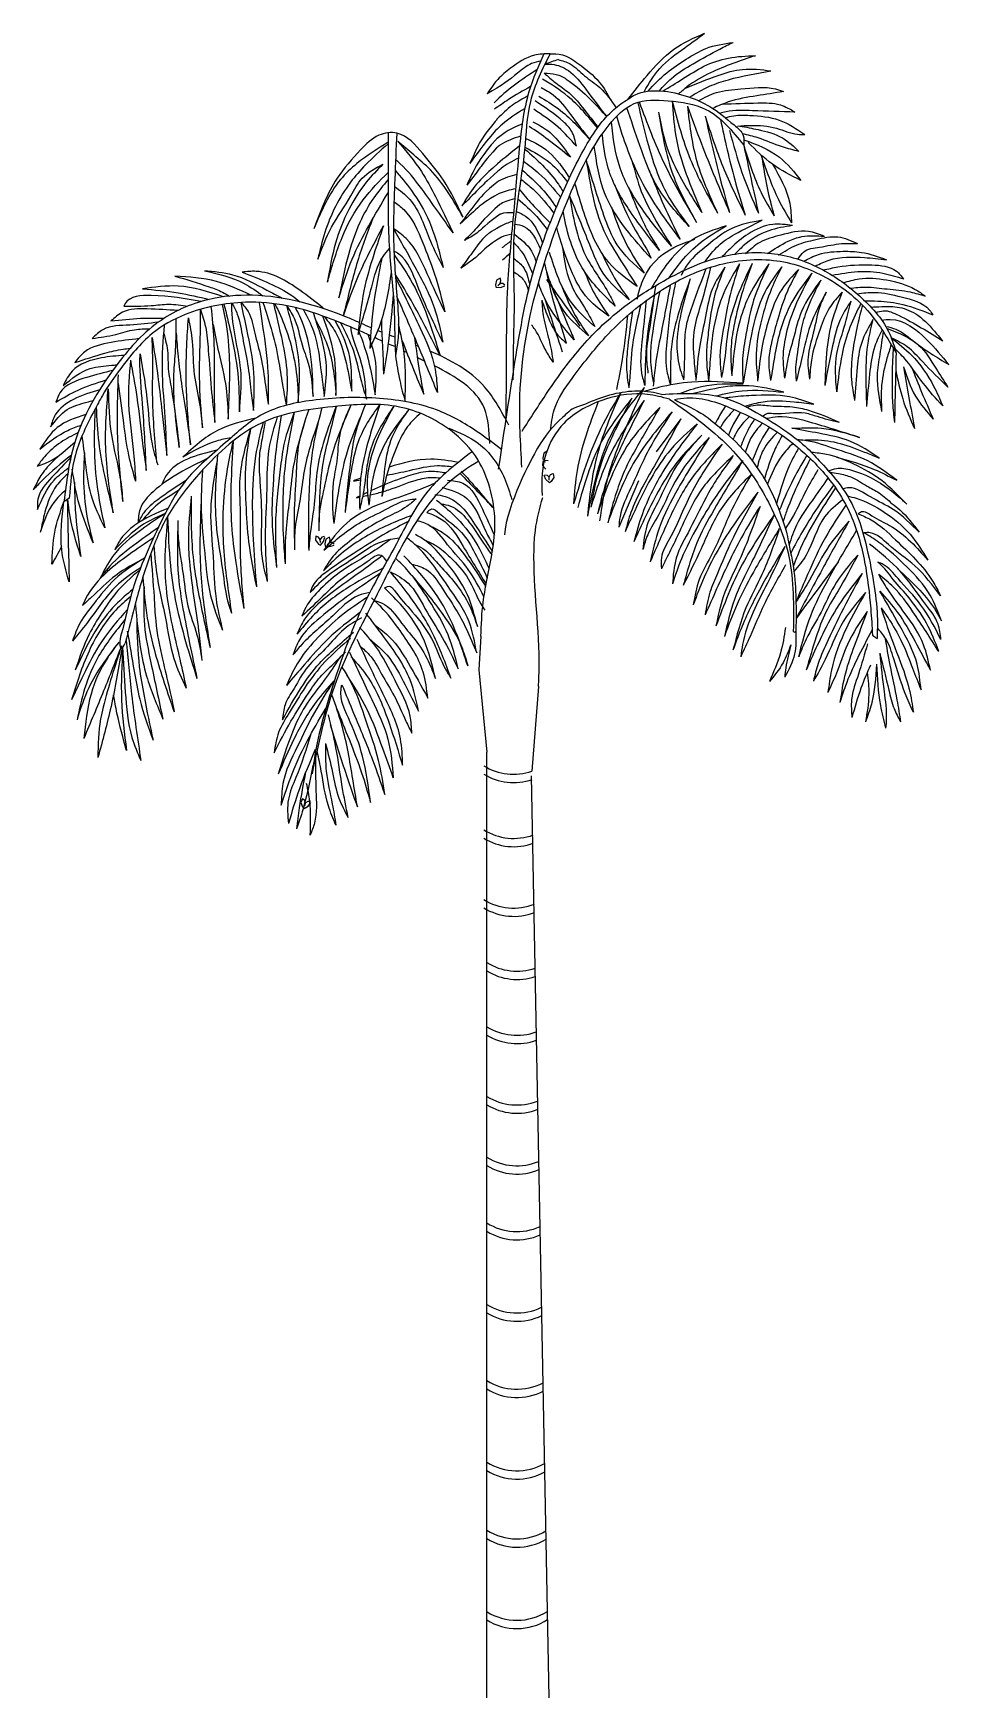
# Model space of a CAD drawing. Header units: millimetres. Extents: x 373.32 to 375.29, y 2563.49 to 2567.07.
import ezdxf

# ---------------------------------------------------------------- set-up
doc = ezdxf.new("R2010")
doc.units = ezdxf.units.MM
doc.header["$LTSCALE"] = 10
doc.layers.add('Vegetais', color=94, linetype='Continuous')

msp = doc.modelspace()

# ---------------------------------------------------------------- linework, layer by layer
at = {"layer": 'Vegetais'}
for p, q in [((374.3211, 2566.5429), (374.3186, 2566.5327)), ((374.3286, 2566.5471), (374.3211, 2566.5429)), ((374.3305, 2566.5417), (374.3286, 2566.5471)), ((374.3287, 2566.5357), (374.3305, 2566.5417)), ((374.3186, 2566.5327), (374.3193, 2566.528)), ((374.3195, 2566.5279), (374.3296, 2566.5272)), ((374.3238, 2566.5311), (374.3287, 2566.5357)), ((374.335, 2566.5357), (374.329, 2566.5358)), ((374.3296, 2566.5272), (374.3388, 2566.5305)), ((374.3392, 2566.5321), (374.335, 2566.5357)), ((374.7176, 2566.2444), (374.6649, 2566.1731)), ((374.4342, 2566.1186), (374.4373, 2566.1241)), ((374.4342, 2566.1119), (374.4342, 2566.1186)), ((374.4389, 2566.1092), (374.435, 2566.1065)), ((374.4373, 2566.1241), (374.4426, 2566.1263)), ((374.4446, 2566.118), (374.4389, 2566.1092)), ((374.4426, 2566.1263), (374.4446, 2566.118)), ((374.6264, 2566.111), (374.5843, 2566.0109)), ((373.4019, 2566.0733), (373.3906, 2566.0658)), ((373.4019, 2566.0733), (373.3906, 2566.0658)), ((373.9326, 2565.9914), (373.9314, 2565.9829)), ((373.9314, 2565.9829), (373.938, 2565.9747)), ((373.9381, 2565.9897), (373.9326, 2565.9914)), ((373.938, 2565.9747), (373.9421, 2565.9723)), ((373.9417, 2565.9845), (373.9381, 2565.9897)), ((373.9424, 2565.9778), (373.9417, 2565.9845)), ((373.9455, 2565.9895), (373.9418, 2565.9848)), ((373.9423, 2565.9725), (373.949, 2565.9801)), ((373.951, 2565.9906), (373.9455, 2565.9895)), ((373.949, 2565.9801), (373.952, 2565.9894)), ((373.9541, 2565.9849), (373.9516, 2565.9748)), ((373.9516, 2565.9748), (373.9522, 2565.97)), ((373.9525, 2565.97), (373.9626, 2565.9693)), ((373.9615, 2565.9892), (373.9541, 2565.9849)), ((373.9567, 2565.9732), (373.9617, 2565.9777)), ((373.9635, 2565.9838), (373.9615, 2565.9892)), ((373.9617, 2565.9777), (373.9635, 2565.9838)), ((373.9679, 2565.9778), (373.962, 2565.9779)), ((373.9626, 2565.9693), (373.9718, 2565.9726)), ((373.9721, 2565.9742), (373.9679, 2565.9778)), ((374.2874, 2565.7761), (374.2834, 2565.704)), ((373.9036, 2565.4264), (373.8999, 2565.4186)), ((373.8999, 2565.4186), (373.9038, 2565.4088)), ((373.9083, 2565.4231), (373.9036, 2565.4264)), ((373.9038, 2565.4088), (373.907, 2565.4054)), ((373.9073, 2565.4054), (373.9159, 2565.4107)), ((373.9103, 2565.4171), (373.9083, 2565.4231)), ((373.9089, 2565.4105), (373.9103, 2565.4171)), ((373.9154, 2565.4207), (373.9104, 2565.4174)), ((373.9209, 2565.4202), (373.9154, 2565.4207)), ((373.9159, 2565.4107), (373.9215, 2565.4187))]:
    msp.add_line(p, q, dxfattribs=at)
at = {"layer": 'Vegetais', "color": 34}
for p, q in [((374.4209, 2566.1526), (374.4201, 2566.1441)), ((374.4201, 2566.1441), (374.4269, 2566.1361)), ((374.4265, 2566.1511), (374.4209, 2566.1526)), ((374.4231, 2566.1701), (374.421, 2566.1598)), ((374.421, 2566.1598), (374.4218, 2566.1551)), ((374.4221, 2566.1551), (374.4322, 2566.1548)), ((374.4304, 2566.1746), (374.4231, 2566.1701)), ((374.4274, 2566.1135), (374.4235, 2566.1225)), ((374.4244, 2566.1238), (374.4299, 2566.1232)), ((374.4348, 2566.1066), (374.4274, 2566.1135)), ((374.4299, 2566.1232), (374.4341, 2566.1189)), ((374.2834, 2565.704), (374.3006, 2565.5269)), ((374.4114, 2565.6681), (374.3973, 2565.4856)), ((374.3, 2563.4915), (374.3006, 2565.5269)), ((374.4342, 2563.4915), (374.396, 2565.4759))]:
    msp.add_line(p, q, dxfattribs=at)
for centre, start, end in [((374.3581, 2565.6018), 238.2876, 288.625), ((374.3581, 2565.5839), 238.2848, 288.7937), ((374.3581, 2565.4637), 238.2657, 289.9326), ((374.3581, 2565.4458), 238.2628, 290.1026), ((374.3581, 2565.3137), 238.2419, 291.363), ((374.3581, 2565.2959), 238.239, 291.5346), ((374.3649, 2565.178), 238.2876, 288.625), ((374.3649, 2565.1601), 238.2848, 288.7937), ((374.3649, 2565.0399), 238.2657, 289.9326), ((374.3649, 2565.022), 238.2628, 290.1026), ((374.3649, 2564.8899), 238.2419, 291.363), ((374.3649, 2564.8721), 238.239, 291.5346), ((374.3649, 2564.759), 238.2211, 292.6234), ((374.3649, 2564.7411), 238.2182, 292.7964), ((374.3649, 2564.6175), 238.1986, 293.9978), ((374.3649, 2564.5996), 238.1958, 294.1726), ((374.3649, 2564.4422), 238.1708, 295.7203), ((374.3649, 2564.4243), 238.1679, 295.8974), ((374.3649, 2564.2781), 238.1447, 297.3539), ((374.3649, 2564.2602), 238.1418, 297.5334), ((374.3649, 2564.1026), 238.1168, 299.1276), ((374.3649, 2564.0847), 238.1139, 299.3099), ((374.3649, 2563.956), 238.0935, 300.632), ((374.3649, 2563.9381), 238.0906, 300.817), ((374.3649, 2563.7808), 238.0656, 302.4588), ((374.3649, 2563.7629), 238.0628, 302.6473)]:
    msp.add_arc(centre, 0.1226, start, end, dxfattribs=at)
at = {"layer": 'Vegetais'}
for points, knots in [([(374.6044, 2566.9327), (374.6177, 2566.9496), (374.6477, 2566.9875), (374.6979, 2567.0428), (374.7456, 2567.064), (374.7684, 2567.0741)], [0, 0, 0, 0, 0.0825132, 0.1858743, 0.2804867, 0.2804867, 0.2804867, 0.2804867]), ([(374.6388, 2566.9483), (374.6488, 2566.966), (374.6707, 2567.0041), (374.7218, 2567.0394), (374.7544, 2567.0637), (374.7684, 2567.0741)], [0.157068, 0.157068, 0.157068, 0.157068, 4.466982, 9.456525, 13.20301, 13.20301, 13.20301, 13.20301]), ([(374.6471, 2566.9496), (374.6599, 2566.9634), (374.6844, 2566.9897), (374.7283, 2567.0177), (374.7739, 2567.0461), (374.8101, 2567.0516), (374.8301, 2567.0546)], [0.04856, 0.04856, 0.04856, 0.04856, 4.068417, 7.690406, 11.171765, 15.44782, 15.44782, 15.44782, 15.44782]), ([(374.6715, 2566.9503), (374.6797, 2566.9596), (374.7006, 2566.9828), (374.7466, 2567.0106), (374.7916, 2567.0352), (374.8207, 2567.0499), (374.8301, 2567.0546)], [0.16395, 0.16395, 0.16395, 0.16395, 2.806207, 6.835044, 11.542323, 13.814548, 13.814548, 13.814548, 13.814548]), ([(374.4365, 2567.0301), (374.4249, 2567.0298), (374.3937, 2567.029), (374.3567, 2567.0033), (374.3278, 2566.9804), (374.3169, 2566.9667), (374.3009, 2566.9438)], [0, 0, 0, 0, 2.445848, 6.608326, 9.218455, 10.353674, 10.353674, 10.353674, 10.353674]), ([(374.416, 2567.0143), (374.4094, 2567.013), (374.3907, 2567.009), (374.3591, 2566.9814), (374.3319, 2566.9612), (374.3009, 2566.9438)], [0.183641, 0.183641, 0.183641, 0.183641, 1.615411, 4.236155, 8.915566, 8.915566, 8.915566, 8.915566]), ([(374.4252, 2567.0076), (374.4302, 2567.0077), (374.4479, 2567.0082), (374.483, 2566.9936), (374.517, 2566.9484), (374.5428, 2566.9142), (374.5576, 2566.8946)], [0, 0, 0, 0, 1.067772, 3.784005, 7.691559, 12.980839, 12.980839, 12.980839, 12.980839]), ([(374.4347, 2567.0301), (374.4443, 2567.03), (374.4674, 2567.0296), (374.5034, 2567.0046), (374.542, 2566.9745), (374.5598, 2566.9439), (374.567, 2566.9299)], [0, 0, 0, 0, 2.024854, 4.846777, 9.082993, 12.419095, 12.419095, 12.419095, 12.419095]), ([(374.4538, 2567.0174), (374.4627, 2567.015), (374.4847, 2567.009), (374.5094, 2566.9808), (374.5489, 2566.9567), (374.5675, 2566.9295), (374.5782, 2566.9139)], [0, 0, 0, 0, 0.0345621, 0.0857446, 0.1387435, 0.2100852, 0.2100852, 0.2100852, 0.2100852]), ([(374.6788, 2566.9497), (374.693, 2566.9583), (374.7224, 2566.9762), (374.7668, 2567.0053), (374.8205, 2567.0237), (374.8585, 2567.0251), (374.878, 2567.0258)], [0, 0, 0, 0, 0.0634122, 0.1318214, 0.2029838, 0.2770964, 0.2770964, 0.2770964, 0.2770964]), ([(374.878, 2567.0258), (374.8618, 2567.0204), (374.8292, 2567.0096), (374.779, 2566.989), (374.7395, 2566.9669), (374.7187, 2566.9487), (374.7129, 2566.9437)], [0, 0, 0, 0, 0.0653285, 0.1315081, 0.2075837, 0.2371156, 0.2371156, 0.2371156, 0.2371156]), ([(374.4082, 2566.9958), (374.3917, 2566.9851), (374.359, 2566.9638), (374.3297, 2566.938), (374.3158, 2566.9246)], [0.09469, 0.09469, 0.09469, 0.09469, 4.304507, 8.43621, 8.43621, 8.43621, 8.43621]), ([(374.5382, 2566.8706), (374.5184, 2566.8946), (374.4843, 2566.9359), (374.439, 2566.9639), (374.4201, 2566.9756)], [0, 0, 0, 0, 0.1185017, 0.2029564, 0.2029564, 0.2029564, 0.2029564]), ([(374.4238, 2566.9883), (374.4318, 2566.9811), (374.4488, 2566.9658), (374.4819, 2566.9449), (374.5096, 2566.9098), (374.5294, 2566.8848), (374.5394, 2566.8722)], [0, 0, 0, 0, 2.304791, 4.904251, 8.308891, 11.760633, 11.760633, 11.760633, 11.760633]), ([(374.4238, 2566.9883), (374.4323, 2566.9879), (374.4448, 2566.9873), (374.4608, 2566.9822), (374.5012, 2566.9567), (374.5311, 2566.9243), (374.5581, 2566.8951)], [0, 0, 0, 0, 0.0327389, 0.0474431, 0.0635896, 0.2148878, 0.2148878, 0.2148878, 0.2148878]), ([(374.7276, 2566.9561), (374.7509, 2566.9656), (374.7907, 2566.9819), (374.8524, 2567.0007), (374.8908, 2566.9959), (374.9112, 2566.9934)], [0, 0, 0, 0, 0.0966967, 0.1653202, 0.2430968, 0.2430968, 0.2430968, 0.2430968]), ([(374.7361, 2566.9365), (374.7501, 2566.945), (374.7766, 2566.9607), (374.8357, 2566.98), (374.8805, 2566.9879), (374.9112, 2566.9934)], [0.191604, 0.191604, 0.191604, 0.191604, 3.677041, 6.774562, 13.433153, 13.433153, 13.433153, 13.433153]), ([(374.3943, 2566.9593), (374.3782, 2566.9504), (374.3515, 2566.9355), (374.3268, 2566.9174), (374.3166, 2566.9108)], [0.18557, 0.18557, 0.18557, 0.18557, 4.117902, 6.729664, 6.729664, 6.729664, 6.729664]), ([(374.3883, 2566.9392), (374.3767, 2566.9328), (374.353, 2566.9195), (374.3311, 2566.8989), (374.3198, 2566.8864), (374.318, 2566.8844)], [0.122304, 0.122304, 0.122304, 0.122304, 2.936182, 5.941083, 6.515009, 6.515009, 6.515009, 6.515009]), ([(374.4123, 2566.9384), (374.4266, 2566.9299), (374.4681, 2566.9052), (374.5004, 2566.869), (374.5216, 2566.8453)], [0, 0, 0, 0, 0.0634216, 0.1842035, 0.1842035, 0.1842035, 0.1842035]), ([(374.4172, 2566.9572), (374.4262, 2566.9524), (374.4516, 2566.9385), (374.4827, 2566.8951), (374.5084, 2566.8623), (374.5227, 2566.8439)], [0, 0, 0, 0, 0.0387786, 0.109856, 0.1995066, 0.1995066, 0.1995066, 0.1995066]), ([(374.7556, 2566.9289), (374.7683, 2566.9357), (374.7968, 2566.9508), (374.8539, 2566.9539), (374.9036, 2566.9611), (374.9329, 2566.9507), (374.9387, 2566.9486)], [0, 0, 0, 0, 0.0544626, 0.122254, 0.217054, 0.2405268, 0.2405268, 0.2405268, 0.2405268]), ([(374.9387, 2566.9486), (374.9196, 2566.9456), (374.8798, 2566.9392), (374.8275, 2566.9311), (374.7974, 2566.9174), (374.7864, 2566.9124)], [0, 0, 0, 0, 0.0742496, 0.1547607, 0.2007112, 0.2007112, 0.2007112, 0.2007112]), ([(374.381, 2566.9118), (374.3645, 2566.9011), (374.3425, 2566.8869), (374.3237, 2566.8691), (374.3192, 2566.8646)], [0, 0, 0, 0, 4.190411, 5.578888, 5.578888, 5.578888, 5.578888]), ([(374.4929, 2566.831), (374.4804, 2566.8452), (374.4535, 2566.8758), (374.4196, 2566.8984), (374.4013, 2566.9105)], [0, 0, 0, 0, 0.0718587, 0.1554369, 0.1554369, 0.1554369, 0.1554369]), ([(374.4929, 2566.831), (374.4906, 2566.8421), (374.4864, 2566.8625), (374.4538, 2566.8959), (374.4252, 2566.9147), (374.4043, 2566.9284)], [0, 0, 0, 0, 0.0425573, 0.077679, 0.1739579, 0.1739579, 0.1739579, 0.1739579]), ([(374.7357, 2566.658), (374.7101, 2566.6859), (374.6631, 2566.737), (374.6301, 2566.8301), (374.6107, 2566.8868), (374.6014, 2566.9139)], [0, 0, 0, 0, 8.014208, 14.70808, 20.872164, 20.872164, 20.872164, 20.872164]), ([(374.625, 2566.9247), (374.632, 2566.8939), (374.6482, 2566.8233), (374.6809, 2566.73), (374.7207, 2566.6777), (374.7357, 2566.658)], [0, 0, 0, 0, 0.1215677, 0.2779066, 0.3724254, 0.3724254, 0.3724254, 0.3724254]), ([(374.6278, 2566.9262), (374.6447, 2566.8813), (374.6786, 2566.7913), (374.7272, 2566.7084), (374.7515, 2566.6669)], [0, 0, 0, 0, 0.1835556, 0.3674259, 0.3674259, 0.3674259, 0.3674259]), ([(374.6697, 2566.9046), (374.6772, 2566.8588), (374.691, 2566.7748), (374.7326, 2566.7006), (374.7515, 2566.6669)], [0, 0, 0, 0, 0.176209, 0.3232141, 0.3232141, 0.3232141, 0.3232141]), ([(374.6697, 2566.9046), (374.6749, 2566.8762), (374.6892, 2566.8089), (374.7301, 2566.7396), (374.7571, 2566.697), (374.7628, 2566.6881)], [1.919948, 1.919948, 1.919948, 1.919948, 8.08357, 16.621626, 18.89155, 18.89155, 18.89155, 18.89155]), ([(374.6991, 2566.9281), (374.7007, 2566.904), (374.7062, 2566.8207), (374.7393, 2566.7432), (374.7628, 2566.6881)], [0, 0, 0, 0, 0.0920407, 0.3187564, 0.3187564, 0.3187564, 0.3187564]), ([(374.6991, 2566.9281), (374.7103, 2566.8859), (374.7329, 2566.8013), (374.7755, 2566.7249), (374.7968, 2566.6867)], [0, 0, 0, 0, 0.1668154, 0.3337062, 0.3337062, 0.3337062, 0.3337062]), ([(374.7317, 2566.9172), (374.736, 2566.8795), (374.7452, 2566.7992), (374.7789, 2566.7256), (374.7968, 2566.6867)], [0, 0, 0, 0, 0.1445703, 0.3075571, 0.3075571, 0.3075571, 0.3075571]), ([(374.7317, 2566.9172), (374.7414, 2566.8907), (374.77, 2566.8137), (374.8015, 2566.7379), (374.8223, 2566.6881)], [0, 0, 0, 0, 0.1080092, 0.3145937, 0.3145937, 0.3145937, 0.3145937]), ([(374.7699, 2566.896), (374.7807, 2566.8487), (374.7966, 2566.779), (374.816, 2566.7102), (374.8223, 2566.6881)], [0, 0, 0, 0, 0.1857059, 0.2737661, 0.2737661, 0.2737661, 0.2737661]), ([(374.7699, 2566.896), (374.7818, 2566.8593), (374.8056, 2566.7861), (374.8394, 2566.717), (374.8563, 2566.6824)], [0, 0, 0, 0, 0.1473553, 0.2944343, 0.2944343, 0.2944343, 0.2944343]), ([(374.9632, 2566.9045), (374.9329, 2566.9053), (374.8837, 2566.9066), (374.8287, 2566.9096), (374.806, 2566.9029), (374.8017, 2566.9015)], [0, 0, 0, 0, 6.528245, 10.598451, 11.57799, 11.57799, 11.57799, 11.57799]), ([(374.8074, 2566.9216), (374.8325, 2566.9226), (374.8737, 2566.9242), (374.9285, 2566.9248), (374.953, 2566.9105), (374.9632, 2566.9045)], [0.33027, 0.33027, 0.33027, 0.33027, 5.756315, 9.220195, 11.724749, 11.724749, 11.724749, 11.724749]), ([(374.8134, 2566.8923), (374.8193, 2566.894), (374.8365, 2566.8987), (374.8758, 2566.8971), (374.9309, 2566.8924), (374.9667, 2566.8682), (374.9846, 2566.856)], [0.14319, 0.14319, 0.14319, 0.14319, 1.46059, 3.955182, 8.490528, 13.047467, 13.047467, 13.047467, 13.047467]), ([(374.2493, 2566.678), (374.2362, 2566.7055), (374.2126, 2566.7552), (374.1639, 2566.8134), (374.1202, 2566.8651), (374.0618, 2566.8575), (374.0215, 2566.8162), (373.9659, 2566.7539), (373.9422, 2566.6909), (373.928, 2566.6529)], [0, 0, 0, 0, 0.1152856, 0.2081235, 0.2982525, 0.3481215, 0.412744, 0.5137494, 0.667214, 0.667214, 0.667214, 0.667214]), ([(374.318, 2566.8844), (374.2954, 2566.8557), (374.2805, 2566.8327), (374.2698, 2566.8075), (374.264, 2566.794)], [8.21295, 8.21295, 8.21295, 8.21295, 10.922697, 14.065717, 14.065717, 14.065717, 14.065717]), ([(374.3763, 2566.8788), (374.3536, 2566.8699), (374.336, 2566.8596), (374.321, 2566.8462), (374.3202, 2566.8455)], [0, 0, 0, 0, 4.111188, 4.329562, 4.329562, 4.329562, 4.329562]), ([(374.4799, 2566.8071), (374.4642, 2566.82), (374.4355, 2566.8433), (374.4051, 2566.8643), (374.3914, 2566.8737)], [0, 0, 0, 0, 0.0777558, 0.1415424, 0.1415424, 0.1415424, 0.1415424]), ([(374.3993, 2566.8837), (374.4107, 2566.8776), (374.4355, 2566.8645), (374.4604, 2566.8355), (374.4744, 2566.8152), (374.4799, 2566.8071)], [0, 0, 0, 0, 0.0490156, 0.1065123, 0.1438555, 0.1438555, 0.1438555, 0.1438555]), ([(374.6978, 2566.6156), (374.6758, 2566.6416), (374.6325, 2566.6931), (374.5804, 2566.7822), (374.572, 2566.8491), (374.5683, 2566.8829)], [0, 0, 0, 0, 7.321006, 14.439495, 21.648078, 21.648078, 21.648078, 21.648078]), ([(374.716, 2566.6307), (374.689, 2566.6671), (374.6374, 2566.7367), (374.5994, 2566.83), (374.5834, 2566.8824), (374.5796, 2566.8954)], [0, 0, 0, 0, 9.667838, 18.493381, 21.395188, 21.395188, 21.395188, 21.395188]), ([(374.8028, 2566.8887), (374.8123, 2566.8452), (374.8275, 2566.7757), (374.8484, 2566.7078), (374.8563, 2566.6824)], [0, 0, 0, 0, 0.1704506, 0.2721563, 0.2721563, 0.2721563, 0.2721563]), ([(374.8223, 2566.8649), (374.8305, 2566.8345), (374.8471, 2566.7736), (374.8721, 2566.7157), (374.8846, 2566.6867)], [0, 0, 0, 0, 0.1205592, 0.2412892, 0.2412892, 0.2412892, 0.2412892]), ([(374.8398, 2566.8745), (374.8493, 2566.8751), (374.8772, 2566.877), (374.9214, 2566.8731), (374.9582, 2566.8563), (374.9793, 2566.856), (374.9846, 2566.856)], [0, 0, 0, 0, 0.0364531, 0.1070141, 0.1675212, 0.1875661, 0.1875661, 0.1875661, 0.1875661]), ([(374.8448, 2566.8745), (374.8579, 2566.872), (374.8888, 2566.8661), (374.9358, 2566.8541), (374.9605, 2566.8304), (374.9717, 2566.8197)], [0, 0, 0, 0, 0.0510497, 0.1212733, 0.1800984, 0.1800984, 0.1800984, 0.1800984]), ([(374.0878, 2566.8396), (374.0648, 2566.8252), (374.0278, 2566.8022), (373.9664, 2566.7437), (373.9439, 2566.6906), (373.928, 2566.6529)], [0, 0, 0, 0, 0.1038857, 0.1668121, 0.3211049, 0.3211049, 0.3211049, 0.3211049]), ([(374.0878, 2566.8362), (374.0713, 2566.8214), (374.0425, 2566.7956), (373.9901, 2566.7361), (373.955, 2566.6656), (373.9411, 2566.6068), (373.9366, 2566.5876)], [0, 0, 0, 0, 0.0847674, 0.1478486, 0.3032949, 0.3791364, 0.3791364, 0.3791364, 0.3791364]), ([(374.1091, 2566.8411), (374.1268, 2566.8201), (374.1579, 2566.7835), (374.1939, 2566.7152), (374.2152, 2566.6705), (374.2277, 2566.6443)], [0, 0, 0, 0, 0.1045835, 0.1834187, 0.2945705, 0.2945705, 0.2945705, 0.2945705]), ([(374.2493, 2566.678), (374.2284, 2566.7143), (374.1994, 2566.7648), (374.1438, 2566.8115), (374.1203, 2566.8315), (374.1091, 2566.8411)], [0, 0, 0, 0, 0.1582491, 0.2199627, 0.2765854, 0.2765854, 0.2765854, 0.2765854]), ([(374.3202, 2566.8455), (374.2903, 2566.8122), (374.274, 2566.7847), (374.2613, 2566.7564), (374.2572, 2566.7472)], [6.023335, 6.023335, 6.023335, 6.023335, 10.540274, 12.687442, 12.687442, 12.687442, 12.687442]), ([(374.3212, 2566.8274), (374.2978, 2566.8014), (374.2824, 2566.7796), (374.2667, 2566.7594), (374.2572, 2566.7472)], [6.285023, 6.285023, 6.285023, 6.285023, 8.499698, 11.825148, 11.825148, 11.825148, 11.825148]), ([(374.373, 2566.8527), (374.357, 2566.8476), (374.3384, 2566.8411), (374.3235, 2566.8293), (374.3212, 2566.8274)], [0.373787, 0.373787, 0.373787, 0.373787, 3.865927, 4.524869, 4.524869, 4.524869, 4.524869]), ([(374.3819, 2566.8288), (374.4012, 2566.8187), (374.4371, 2566.8), (374.4622, 2566.7684), (374.4735, 2566.7535)], [0, 0, 0, 0, 4.590298, 8.564475, 8.564475, 8.564475, 8.564475]), ([(374.3839, 2566.8476), (374.3912, 2566.8445), (374.4195, 2566.8327), (374.4523, 2566.8025), (374.4712, 2566.7729), (374.4778, 2566.7626)], [0, 0, 0, 0, 1.681999, 6.565189, 9.195226, 9.195226, 9.195226, 9.195226]), ([(374.6538, 2566.5898), (374.6351, 2566.6105), (374.5962, 2566.6532), (374.5456, 2566.7327), (374.5362, 2566.797), (374.5313, 2566.8314)], [0, 0, 0, 0, 5.988917, 12.393736, 19.761249, 19.761249, 19.761249, 19.761249]), ([(374.672, 2566.6065), (374.649, 2566.6355), (374.6057, 2566.6903), (374.5581, 2566.7749), (374.5511, 2566.8325), (374.5486, 2566.8576)], [0, 0, 0, 0, 7.967764, 14.986639, 20.337825, 20.337825, 20.337825, 20.337825]), ([(374.9717, 2566.8197), (374.9598, 2566.8227), (374.9298, 2566.8303), (374.891, 2566.8481), (374.8617, 2566.8551), (374.8504, 2566.8578)], [0, 0, 0, 0, 0.0472559, 0.1180888, 0.1625675, 0.1625675, 0.1625675, 0.1625675]), ([(374.8529, 2566.8332), (374.8637, 2566.7984), (374.8803, 2566.7452), (374.9086, 2566.6974), (374.9184, 2566.6808)], [0, 0, 0, 0, 0.1389578, 0.2123112, 0.2123112, 0.2123112, 0.2123112]), ([(374.8534, 2566.8449), (374.8806, 2566.8347), (374.9294, 2566.8161), (374.9617, 2566.7753), (374.9761, 2566.7571)], [0.183008, 0.183008, 0.183008, 0.183008, 6.250847, 11.139097, 11.139097, 11.139097, 11.139097]), ([(374.9761, 2566.7571), (374.9549, 2566.7679), (374.9128, 2566.7893), (374.8792, 2566.8224), (374.8625, 2566.8389)], [0, 0, 0, 0, 0.0904902, 0.1796708, 0.1796708, 0.1796708, 0.1796708]), ([(373.9366, 2566.5876), (373.9454, 2566.6111), (373.9636, 2566.6596), (374.0034, 2566.7128), (374.0303, 2566.7678), (374.0604, 2566.7836), (374.0768, 2566.7922)], [0, 0, 0, 0, 0.0957287, 0.1970322, 0.2547851, 0.3234979, 0.3234979, 0.3234979, 0.3234979]), ([(374.0768, 2566.7922), (374.0643, 2566.7797), (374.0356, 2566.7506), (374.0002, 2566.6934), (373.9711, 2566.6208), (373.9621, 2566.5668), (373.9574, 2566.5385)], [0, 0, 0, 0, 0.0675102, 0.1560408, 0.2556592, 0.3651738, 0.3651738, 0.3651738, 0.3651738]), ([(374.2277, 2566.6443), (374.2055, 2566.676), (374.1695, 2566.7272), (374.1287, 2566.7811), (374.1072, 2566.7991), (374.104, 2566.8017)], [0, 0, 0, 0, 0.1486346, 0.2403694, 0.2562232, 0.2562232, 0.2562232, 0.2562232]), ([(374.3231, 2566.793), (374.2943, 2566.7672), (374.2717, 2566.7446), (374.2553, 2566.7172), (374.2464, 2566.7024)], [6.088523, 6.088523, 6.088523, 6.088523, 9.235724, 12.901494, 12.901494, 12.901494, 12.901494]), ([(374.3682, 2566.8055), (374.3544, 2566.7986), (374.3397, 2566.7899), (374.3264, 2566.7796), (374.324, 2566.7776)], [0, 0, 0, 0, 2.97301, 3.63216, 3.63216, 3.63216, 3.63216]), ([(374.3787, 2566.7994), (374.3902, 2566.7907), (374.4202, 2566.7681), (374.4443, 2566.7391), (374.4592, 2566.7211)], [0, 0, 0, 0, 3.062289, 8.036231, 8.036231, 8.036231, 8.036231]), ([(374.3829, 2566.8242), (374.3956, 2566.8131), (374.4215, 2566.7903), (374.4482, 2566.759), (374.4611, 2566.7386), (374.4644, 2566.7333)], [0, 0, 0, 0, 3.594687, 7.39824, 8.754383, 8.754383, 8.754383, 8.754383]), ([(374.5142, 2566.8015), (374.5224, 2566.7489), (374.5345, 2566.6706), (374.5876, 2566.5861), (374.6124, 2566.5468), (374.6235, 2566.5292)], [0, 0, 0, 0, 0.2008182, 0.2987741, 0.3787971, 0.3787971, 0.3787971, 0.3787971]), ([(374.6386, 2566.558), (374.6174, 2566.5768), (374.5784, 2566.6112), (374.5449, 2566.6998), (374.5262, 2566.7618), (374.5142, 2566.8015)], [0, 0, 0, 0, 5.973561, 10.962981, 19.899267, 19.899267, 19.899267, 19.899267]), ([(374.6124, 2566.8005), (374.6183, 2566.778), (374.6313, 2566.7284), (374.6646, 2566.6682), (374.6886, 2566.6301), (374.6978, 2566.6156)], [0, 0, 0, 0, 0.0890272, 0.1955011, 0.2615711, 0.2615711, 0.2615711, 0.2615711]), ([(374.8899, 2566.8127), (374.9012, 2566.7799), (374.9186, 2566.7289), (374.9459, 2566.6825), (374.9556, 2566.666)], [0, 0, 0, 0, 0.1323089, 0.2056623, 0.2056623, 0.2056623, 0.2056623]), ([(374.8923, 2566.8036), (374.8972, 2566.7743), (374.9041, 2566.733), (374.9152, 2566.6926), (374.9184, 2566.6808)], [0, 0, 0, 0, 0.1136209, 0.1602706, 0.1602706, 0.1602706, 0.1602706]), ([(374.9151, 2566.7921), (374.9307, 2566.765), (374.9535, 2566.7253), (374.9551, 2566.6802), (374.9556, 2566.666)], [0, 0, 0, 0, 0.1170538, 0.1711721, 0.1711721, 0.1711721, 0.1711721]), ([(373.9574, 2566.5385), (373.9668, 2566.571), (373.9847, 2566.6332), (374.0283, 2566.7149), (374.0691, 2566.7558), (374.0878, 2566.7746)], [0, 0, 0, 0, 0.1293307, 0.2479837, 0.3494043, 0.3494043, 0.3494043, 0.3494043]), ([(374.0878, 2566.7591), (374.0773, 2566.7464), (374.0538, 2566.718), (374.0217, 2566.661), (373.9982, 2566.5876), (373.9873, 2566.5324), (373.9818, 2566.5048)], [0, 0, 0, 0, 0.0630473, 0.1410841, 0.2486696, 0.35658, 0.35658, 0.35658, 0.35658]), ([(374.103, 2566.7791), (374.115, 2566.765), (374.1437, 2566.7311), (374.184, 2566.6624), (374.1981, 2566.6036), (374.2061, 2566.5701)], [0, 0, 0, 0, 0.0708058, 0.170229, 0.301359, 0.301359, 0.301359, 0.301359]), ([(374.3252, 2566.7558), (374.2952, 2566.7321), (374.2736, 2566.7053), (374.254, 2566.6787), (374.2431, 2566.664)], [5.40514, 5.40514, 5.40514, 5.40514, 8.565404, 12.530899, 12.530899, 12.530899, 12.530899]), ([(374.324, 2566.7776), (374.2977, 2566.7539), (374.2782, 2566.734), (374.2585, 2566.7144), (374.2464, 2566.7024)], [5.386394, 5.386394, 5.386394, 5.386394, 7.700385, 11.341084, 11.341084, 11.341084, 11.341084]), ([(374.3742, 2566.7594), (374.3829, 2566.7526), (374.4097, 2566.7317), (374.4307, 2566.7049), (374.4447, 2566.6866)], [0, 0, 0, 0, 2.36663, 7.260336, 7.260336, 7.260336, 7.260336]), ([(374.3753, 2566.7805), (374.3904, 2566.7674), (374.4183, 2566.743), (374.44, 2566.7131), (374.4499, 2566.6992)], [0, 0, 0, 0, 4.264351, 7.902707, 7.902707, 7.902707, 7.902707]), ([(374.6495, 2566.7792), (374.6597, 2566.7538), (374.68, 2566.7035), (374.7041, 2566.6548), (374.716, 2566.6307)], [0, 0, 0, 0, 0.1048436, 0.2078638, 0.2078638, 0.2078638, 0.2078638]), ([(373.9818, 2566.5048), (373.9906, 2566.5329), (374.0072, 2566.5866), (374.0463, 2566.6608), (374.0738, 2566.7074), (374.0877, 2566.731)], [0, 0, 0, 0, 0.1125178, 0.2150511, 0.3199472, 0.3199472, 0.3199472, 0.3199472]), ([(374.1017, 2566.7446), (374.1133, 2566.7359), (374.1519, 2566.7067), (374.1718, 2566.6367), (374.1966, 2566.5887), (374.2061, 2566.5701)], [0, 0, 0, 0, 0.0548995, 0.1828614, 0.2632558, 0.2632558, 0.2632558, 0.2632558]), ([(374.3266, 2566.7292), (374.2976, 2566.7127), (374.2758, 2566.6945), (374.2555, 2566.6755), (374.2431, 2566.664)], [4.242107, 4.242107, 4.242107, 4.242107, 6.574661, 10.224499, 10.224499, 10.224499, 10.224499]), ([(374.3669, 2566.7178), (374.3811, 2566.7056), (374.4045, 2566.6852), (374.4232, 2566.6606), (374.4306, 2566.6507)], [0, 0, 0, 0, 3.986833, 6.617782, 6.617782, 6.617782, 6.617782]), ([(374.3698, 2566.7384), (374.3789, 2566.7275), (374.4, 2566.7024), (374.4233, 2566.6792), (374.4365, 2566.6661)], [0, 0, 0, 0, 3.036862, 7.024232, 7.024232, 7.024232, 7.024232]), ([(374.4782, 2566.7246), (374.4857, 2566.6799), (374.4988, 2566.6019), (374.5543, 2566.5329), (374.5725, 2566.4949), (374.5764, 2566.4867)], [0, 0, 0, 0, 0.1701279, 0.296942, 0.3315662, 0.3315662, 0.3315662, 0.3315662]), ([(374.6068, 2566.5004), (374.5861, 2566.5182), (374.5481, 2566.5508), (374.5162, 2566.6339), (374.4929, 2566.6895), (374.4782, 2566.7246)], [0, 0, 0, 0, 5.742507, 10.535601, 18.715087, 18.715087, 18.715087, 18.715087]), ([(374.6235, 2566.5292), (374.6017, 2566.545), (374.5474, 2566.5844), (374.5138, 2566.6706), (374.4961, 2566.7297), (374.4898, 2566.7511)], [0, 0, 0, 0, 5.684594, 14.155651, 18.958326, 18.958326, 18.958326, 18.958326]), ([(374.575, 2566.7483), (374.5861, 2566.7202), (374.6061, 2566.6693), (374.639, 2566.6198), (374.6518, 2566.5938), (374.6538, 2566.5898)], [0, 0, 0, 0, 0.1154035, 0.2090377, 0.2263499, 0.2263499, 0.2263499, 0.2263499]), ([(374.6058, 2566.7413), (374.6175, 2566.7109), (374.6357, 2566.6639), (374.6626, 2566.6214), (374.672, 2566.6065)], [0, 0, 0, 0, 0.1244659, 0.1921873, 0.1921873, 0.1921873, 0.1921873]), ([(374.1005, 2566.7115), (374.1079, 2566.7063), (374.1372, 2566.6843), (374.1617, 2566.6258), (374.1906, 2566.5525), (374.2032, 2566.5018), (374.21, 2566.4745)], [0.390978, 0.390978, 0.390978, 0.390978, 2.304466, 8.20365, 13.346753, 19.35183, 19.35183, 19.35183, 19.35183]), ([(374.3279, 2566.7053), (374.2972, 2566.6787), (374.2811, 2566.6557), (374.2611, 2566.637), (374.252, 2566.6284)], [3.892512, 3.892512, 3.892512, 3.892512, 7.065675, 9.757943, 9.757943, 9.757943, 9.757943]), ([(374.329, 2566.6848), (374.2982, 2566.6628), (374.2819, 2566.6434), (374.2611, 2566.633), (374.252, 2566.6284)], [4.045719, 4.045719, 4.045719, 4.045719, 6.83188, 9.036399, 9.036399, 9.036399, 9.036399]), ([(374.3577, 2566.6873), (374.3479, 2566.6876), (374.338, 2566.6877), (374.3293, 2566.6849), (374.329, 2566.6848)], [0.145539, 0.145539, 0.145539, 0.145539, 2.148679, 2.207687, 2.207687, 2.207687, 2.207687]), ([(374.3633, 2566.6907), (374.3708, 2566.6876), (374.3987, 2566.6747), (374.4114, 2566.6457), (374.4203, 2566.6226)], [0, 0, 0, 0, 1.526237, 6.472434, 6.472434, 6.472434, 6.472434]), ([(374.5764, 2566.4867), (374.5521, 2566.5106), (374.4986, 2566.563), (374.4733, 2566.6414), (374.4653, 2566.6863), (374.4644, 2566.6913)], [0, 0, 0, 0, 7.210897, 15.875402, 16.972205, 16.972205, 16.972205, 16.972205]), ([(374.5682, 2566.7), (374.5762, 2566.677), (374.5937, 2566.6267), (374.6228, 2566.5822), (374.6386, 2566.558)], [0, 0, 0, 0, 0.092853, 0.2030677, 0.2030677, 0.2030677, 0.2030677]), ([(374.0543, 2566.6741), (374.0421, 2566.6418), (374.0172, 2566.5759), (374.0016, 2566.505), (373.9916, 2566.4682), (373.991, 2566.4662)], [0, 0, 0, 0, 7.368752, 15.070071, 15.528659, 15.528659, 15.528659, 15.528659]), ([(373.9916, 2566.4659), (374.0019, 2566.4951), (374.0255, 2566.562), (374.0591, 2566.6246), (374.0781, 2566.6599)], [0, 0, 0, 0, 0.1181076, 0.2715641, 0.2715641, 0.2715641, 0.2715641]), ([(374.0781, 2566.6599), (374.0709, 2566.6393), (374.0549, 2566.5932), (374.0324, 2566.5158), (374.0265, 2566.4575), (374.0233, 2566.426)], [0, 0, 0, 0, 0.0838219, 0.1869578, 0.3077805, 0.3077805, 0.3077805, 0.3077805]), ([(374.21, 2566.4745), (374.1972, 2566.5015), (374.1721, 2566.555), (374.1429, 2566.6235), (374.1088, 2566.647), (374.0992, 2566.6536)], [0, 0, 0, 0, 0.1155971, 0.2284544, 0.2726148, 0.2726148, 0.2726148, 0.2726148]), ([(374.0996, 2566.6533), (374.1151, 2566.6261), (374.1464, 2566.571), (374.1884, 2566.4914), (374.2004, 2566.4344), (374.2057, 2566.4092)], [0, 0, 0, 0, 0.1199315, 0.2433327, 0.3418813, 0.3418813, 0.3418813, 0.3418813]), ([(374.3304, 2566.6592), (374.3056, 2566.6444), (374.2899, 2566.6322), (374.2702, 2566.6035), (374.2524, 2566.5795), (374.2442, 2566.5685)], [3.546347, 3.546347, 3.546347, 3.546347, 4.369661, 7.863064, 10.81353, 10.81353, 10.81353, 10.81353]), ([(374.3602, 2566.6633), (374.3672, 2566.6623), (374.3943, 2566.6573), (374.4066, 2566.63), (374.4156, 2566.6092)], [0.339817, 0.339817, 0.339817, 0.339817, 1.790434, 6.148148, 6.148148, 6.148148, 6.148148]), ([(374.5628, 2566.4655), (374.5472, 2566.4767), (374.5113, 2566.5025), (374.4755, 2566.5715), (374.4594, 2566.6254), (374.4505, 2566.6557)], [0, 0, 0, 0, 4.076156, 9.366952, 16.159114, 16.159114, 16.159114, 16.159114]), ([(374.8151, 2566.6597), (374.7898, 2566.6516), (374.739, 2566.6352), (374.6877, 2566.5813), (374.6644, 2566.5423), (374.6546, 2566.5259)], [0, 0, 0, 0, 0.1005343, 0.2016663, 0.27509, 0.27509, 0.27509, 0.27509]), ([(374.6909, 2566.5455), (374.6999, 2566.5584), (374.7199, 2566.5869), (374.7607, 2566.6273), (374.7961, 2566.6484), (374.8151, 2566.6597)], [0, 0, 0, 0, 0.0600921, 0.133204, 0.2176438, 0.2176438, 0.2176438, 0.2176438]), ([(374.8929, 2566.6715), (374.8695, 2566.6674), (374.8256, 2566.6597), (374.7766, 2566.6186), (374.7364, 2566.5879), (374.7228, 2566.5618), (374.7181, 2566.5529)], [0, 0, 0, 0, 0.0889621, 0.1673006, 0.2410659, 0.2791583, 0.2791583, 0.2791583, 0.2791583]), ([(374.769, 2566.5811), (374.7782, 2566.5938), (374.7957, 2566.6182), (374.8403, 2566.6462), (374.873, 2566.662), (374.8929, 2566.6715)], [0, 0, 0, 0, 0.0592473, 0.1139925, 0.198676, 0.198676, 0.198676, 0.198676]), ([(374.9576, 2566.6602), (374.9435, 2566.6622), (374.9103, 2566.6669), (374.8635, 2566.6452), (374.83, 2566.6175), (374.8128, 2566.5998), (374.8068, 2566.5937)], [0, 0, 0, 0, 0.0538655, 0.1262825, 0.1879182, 0.2208121, 0.2208121, 0.2208121, 0.2208121]), ([(374.9576, 2566.6602), (374.9403, 2566.6575), (374.902, 2566.6513), (374.8603, 2566.6256), (374.8393, 2566.6043), (374.8331, 2566.5981)], [0, 0, 0, 0, 0.0665874, 0.1479033, 0.1813698, 0.1813698, 0.1813698, 0.1813698]), ([(375.0267, 2566.637), (375.0153, 2566.6415), (374.9848, 2566.6537), (374.9364, 2566.6401), (374.888, 2566.6286), (374.8666, 2566.6084), (374.857, 2566.5993)], [0, 0, 0, 0, 0.046195, 0.1231449, 0.1843037, 0.233914, 0.233914, 0.233914, 0.233914]), ([(374.0233, 2566.426), (374.0335, 2566.4597), (374.0504, 2566.5154), (374.0658, 2566.5817), (374.0858, 2566.605), (374.0905, 2566.6105)], [0, 0, 0, 0, 0.135839, 0.2248171, 0.2525058, 0.2525058, 0.2525058, 0.2525058]), ([(374.3316, 2566.6355), (374.3012, 2566.6165), (374.2824, 2566.5942), (374.2589, 2566.5784), (374.2442, 2566.5685)], [3.501807, 3.501807, 3.501807, 3.501807, 5.780063, 9.572304, 9.572304, 9.572304, 9.572304]), ([(374.3578, 2566.6242), (374.3635, 2566.618), (374.382, 2566.5982), (374.392, 2566.5728), (374.399, 2566.5554)], [0, 0, 0, 0, 0.0321351, 0.103042, 0.103042, 0.103042, 0.103042]), ([(374.3586, 2566.6425), (374.3731, 2566.6312), (374.3947, 2566.6144), (374.4039, 2566.5895), (374.4065, 2566.581)], [0, 0, 0, 0, 3.796632, 5.673886, 5.673886, 5.673886, 5.673886]), ([(374.4625, 2566.616), (374.467, 2566.5842), (374.4742, 2566.5338), (374.5129, 2566.4828), (374.5267, 2566.4546), (374.5324, 2566.4428)], [0, 0, 0, 0, 0.1202799, 0.1906608, 0.2408742, 0.2408742, 0.2408742, 0.2408742]), ([(374.6235, 2566.5017), (374.6269, 2566.5152), (374.6359, 2566.5515), (374.6759, 2566.6054), (374.7231, 2566.6222), (374.7477, 2566.631)], [0, 0, 0, 0, 0.0534676, 0.1431229, 0.2417003, 0.2417003, 0.2417003, 0.2417003]), ([(374.9042, 2566.5999), (374.9184, 2566.6095), (374.9413, 2566.6248), (374.9832, 2566.6402), (375.0102, 2566.6382), (375.0267, 2566.637)], [0, 0, 0, 0, 0.0654928, 0.1053327, 0.1679358, 0.1679358, 0.1679358, 0.1679358]), ([(374.9274, 2566.5962), (374.9401, 2566.6043), (374.965, 2566.6203), (375.0092, 2566.6303), (375.0551, 2566.641), (375.0839, 2566.6277), (375.0978, 2566.6213)], [0, 0, 0, 0, 0.0571214, 0.1122349, 0.1736529, 0.2304957, 0.2304957, 0.2304957, 0.2304957]), ([(374.9702, 2566.5886), (374.9736, 2566.594), (374.9837, 2566.6099), (375.0211, 2566.6135), (375.0585, 2566.6228), (375.0861, 2566.6217), (375.0978, 2566.6213)], [0, 0, 0, 0, 0.0234214, 0.0696165, 0.1305705, 0.17471, 0.17471, 0.17471, 0.17471]), ([(374.0742, 2566.5886), (374.0677, 2566.5573), (374.0545, 2566.4936), (374.0506, 2566.4286), (374.0486, 2566.3955)], [0, 0, 0, 0, 0.1221194, 0.2490412, 0.2490412, 0.2490412, 0.2490412]), ([(374.2057, 2566.4092), (374.1868, 2566.4486), (374.1569, 2566.5111), (374.1301, 2566.5877), (374.104, 2566.6033), (374.1005, 2566.6054)], [0, 0, 0, 0, 9.565656, 15.166997, 16.043607, 16.043607, 16.043607, 16.043607]), ([(374.1008, 2566.597), (374.1128, 2566.5799), (374.1588, 2566.5146), (374.1822, 2566.4376), (374.1995, 2566.3807)], [0, 0, 0, 0, 0.0794923, 0.3049452, 0.3049452, 0.3049452, 0.3049452]), ([(374.3574, 2566.5899), (374.3648, 2566.5843), (374.3838, 2566.57), (374.3895, 2566.5466), (374.3928, 2566.5321)], [0, 0, 0, 0, 1.934853, 4.971462, 4.971462, 4.971462, 4.971462]), ([(374.5188, 2566.4231), (374.5007, 2566.4388), (374.4528, 2566.4803), (374.4349, 2566.5417), (374.4242, 2566.5801)], [0, 0, 0, 0, 5.053028, 13.337109, 13.337109, 13.337109, 13.337109]), ([(374.5324, 2566.4428), (374.5144, 2566.459), (374.4669, 2566.5019), (374.4474, 2566.5636), (374.4353, 2566.6019)], [0, 0, 0, 0, 0.0917371, 0.2416832, 0.2416832, 0.2416832, 0.2416832]), ([(374.5472, 2566.6018), (374.5559, 2566.5833), (374.5726, 2566.5476), (374.5957, 2566.5157), (374.6068, 2566.5004)], [0, 0, 0, 0, 0.0779715, 0.1504538, 0.1504538, 0.1504538, 0.1504538]), ([(374.8437, 2566.5776), (374.8331, 2566.56), (374.8093, 2566.5207), (374.7883, 2566.4528), (374.7815, 2566.3856), (374.7785, 2566.3437), (374.7773, 2566.326)], [0, 0, 0, 0, 0.0785693, 0.1756263, 0.2687876, 0.3367955, 0.3367955, 0.3367955, 0.3367955]), ([(374.8437, 2566.5776), (374.8365, 2566.5556), (374.8225, 2566.5125), (374.8099, 2566.4429), (374.799, 2566.3831), (374.8037, 2566.3455), (374.8052, 2566.3333)], [0, 0, 0, 0, 0.0885116, 0.1733034, 0.2714126, 0.3182294, 0.3182294, 0.3182294, 0.3182294]), ([(374.871, 2566.5789), (374.8597, 2566.5553), (374.8377, 2566.5093), (374.8169, 2566.4393), (374.8141, 2566.3799), (374.8076, 2566.3461), (374.8052, 2566.3333)], [0, 0, 0, 0, 0.1002056, 0.1952323, 0.2771463, 0.3270406, 0.3270406, 0.3270406, 0.3270406]), ([(374.871, 2566.5789), (374.8633, 2566.5574), (374.8483, 2566.5151), (374.8334, 2566.4554), (374.8233, 2566.396), (374.8257, 2566.3579), (374.8271, 2566.3366)], [0, 0, 0, 0, 0.0876689, 0.1715591, 0.2358192, 0.3172173, 0.3172173, 0.3172173, 0.3172173]), ([(374.9062, 2566.5761), (374.8932, 2566.5576), (374.8688, 2566.5228), (374.8426, 2566.458), (374.8322, 2566.3956), (374.8285, 2566.3528), (374.8271, 2566.3366)], [0, 0, 0, 0, 0.086395, 0.1624413, 0.26519, 0.3273575, 0.3273575, 0.3273575, 0.3273575]), ([(374.9069, 2566.5776), (374.8948, 2566.5519), (374.8719, 2566.5033), (374.8591, 2566.4332), (374.8482, 2566.3736), (374.8505, 2566.3384), (374.8517, 2566.3207)], [0, 0, 0, 0, 0.1083286, 0.2047867, 0.271564, 0.3394022, 0.3394022, 0.3394022, 0.3394022]), ([(374.9823, 2566.5835), (374.9926, 2566.5891), (375.0189, 2566.6027), (375.0623, 2566.6054), (375.112, 2566.6041), (375.1422, 2566.5932), (375.16, 2566.5868)], [0.337763, 0.337763, 0.337763, 0.337763, 2.832587, 6.630858, 9.441204, 13.449124, 13.449124, 13.449124, 13.449124]), ([(375.0069, 2566.5732), (375.0166, 2566.5779), (375.0495, 2566.5935), (375.1035, 2566.593), (375.1444, 2566.5885), (375.16, 2566.5868)], [0.146114, 0.146114, 0.146114, 0.146114, 2.441673, 7.907584, 11.28972, 11.28972, 11.28972, 11.28972]), ([(375.0241, 2566.5645), (375.0346, 2566.5669), (375.0689, 2566.5748), (375.1208, 2566.5775), (375.1757, 2566.5721), (375.1921, 2566.5515), (375.197, 2566.5453)], [0, 0, 0, 0, 0.0410908, 0.134446, 0.2039787, 0.2333755, 0.2333755, 0.2333755, 0.2333755]), ([(373.629, 2566.5515), (373.6537, 2566.5442), (373.6882, 2566.5338), (373.7278, 2566.5196), (373.7416, 2566.5114), (373.7464, 2566.5084)], [0, 0, 0, 0, 5.51603, 7.73887, 8.956067, 8.956067, 8.956067, 8.956067]), ([(373.7927, 2566.5101), (373.7685, 2566.5218), (373.7167, 2566.546), (373.6594, 2566.5496), (373.629, 2566.5515)], [0.53964, 0.53964, 0.53964, 0.53964, 6.247169, 12.698993, 12.698993, 12.698993, 12.698993]), ([(373.6926, 2566.5631), (373.7222, 2566.5562), (373.7678, 2566.5456), (373.8055, 2566.5187), (373.8186, 2566.5088)], [0, 0, 0, 0, 6.396586, 9.883588, 9.883588, 9.883588, 9.883588]), ([(373.6926, 2566.5631), (373.7132, 2566.5614), (373.7609, 2566.5576), (373.8143, 2566.5278), (373.8492, 2566.5095), (373.8603, 2566.5037)], [0, 0, 0, 0, 4.378646, 10.15172, 12.826804, 12.826804, 12.826804, 12.826804]), ([(373.9485, 2566.4822), (373.9321, 2566.4954), (373.8894, 2566.5298), (373.8282, 2566.5654), (373.7838, 2566.5612), (373.7736, 2566.5602)], [0, 0, 0, 0, 0.0815501, 0.2121482, 0.2509493, 0.2509493, 0.2509493, 0.2509493]), ([(373.7736, 2566.5602), (373.7934, 2566.5523), (373.8301, 2566.5378), (373.8724, 2566.5167), (373.8923, 2566.5009), (373.898, 2566.4961)], [0, 0, 0, 0, 4.580135, 8.458765, 10.039489, 10.039489, 10.039489, 10.039489]), ([(374.0947, 2566.5614), (374.089, 2566.5229), (374.0806, 2566.4654), (374.0565, 2566.4128), (374.0486, 2566.3955)], [0, 0, 0, 0, 0.1477593, 0.220731, 0.220731, 0.220731, 0.220731]), ([(374.1994, 2566.3804), (374.1809, 2566.4177), (374.1512, 2566.4775), (374.1164, 2566.5345), (374.1033, 2566.5558)], [0, 0, 0, 0, 8.918342, 14.292141, 14.292141, 14.292141, 14.292141]), ([(374.1038, 2566.5482), (374.1215, 2566.5127), (374.1532, 2566.4488), (374.19, 2566.3665), (374.1931, 2566.3176), (374.1941, 2566.3006)], [0, 0, 0, 0, 0.1525807, 0.2743192, 0.3392465, 0.3392465, 0.3392465, 0.3392465]), ([(374.3577, 2566.5606), (374.3652, 2566.5562), (374.3802, 2566.5461), (374.387, 2566.5294), (374.3898, 2566.5201)], [0.460203, 0.460203, 0.460203, 0.460203, 2.269009, 4.288252, 4.288252, 4.288252, 4.288252]), ([(374.4719, 2566.4069), (374.468, 2566.4193), (374.4579, 2566.4511), (374.4417, 2566.5016), (374.4335, 2566.5409), (374.4295, 2566.5601)], [0, 0, 0, 0, 0.0497542, 0.1279647, 0.2030769, 0.2030769, 0.2030769, 0.2030769]), ([(374.5099, 2566.5621), (374.5168, 2566.5453), (374.5309, 2566.5111), (374.5521, 2566.4808), (374.5628, 2566.4655)], [0, 0, 0, 0, 0.0695954, 0.1410085, 0.1410085, 0.1410085, 0.1410085]), ([(374.7063, 2566.5386), (374.7015, 2566.5144), (374.6931, 2566.4717), (374.6873, 2566.4092), (374.6825, 2566.3587), (374.6919, 2566.3289), (374.6954, 2566.3179)], [0, 0, 0, 0, 0.0943699, 0.1663674, 0.2413989, 0.2851202, 0.2851202, 0.2851202, 0.2851202]), ([(374.7379, 2566.5453), (374.7277, 2566.5175), (374.7116, 2566.4735), (374.6943, 2566.3973), (374.695, 2566.349), (374.6954, 2566.3179)], [0, 0, 0, 0, 0.1133154, 0.1794519, 0.2976761, 0.2976761, 0.2976761, 0.2976761]), ([(374.7379, 2566.5453), (374.7306, 2566.5203), (374.717, 2566.4735), (374.7063, 2566.4075), (374.7125, 2566.3592), (374.721, 2566.3355), (374.7235, 2566.3284)], [0, 0, 0, 0, 0.0995892, 0.1868986, 0.2541324, 0.2830459, 0.2830459, 0.2830459, 0.2830459]), ([(374.7716, 2566.5673), (374.7616, 2566.5407), (374.7456, 2566.4978), (374.7248, 2566.4386), (374.7262, 2566.3846), (374.7245, 2566.3485), (374.7235, 2566.3284)], [0, 0, 0, 0, 0.109328, 0.1758901, 0.2373297, 0.3144304, 0.3144304, 0.3144304, 0.3144304]), ([(374.7816, 2566.5706), (374.7754, 2566.5447), (374.7648, 2566.5009), (374.7423, 2566.4352), (374.7447, 2566.3779), (374.7487, 2566.3403), (374.7501, 2566.3264)], [0.093271, 0.093271, 0.093271, 0.093271, 5.810749, 9.744127, 14.857152, 17.865865, 17.865865, 17.865865, 17.865865]), ([(374.812, 2566.5703), (374.8023, 2566.5556), (374.781, 2566.5233), (374.7712, 2566.4637), (374.756, 2566.3983), (374.7522, 2566.3517), (374.7501, 2566.3264)], [0, 0, 0, 0, 0.0669438, 0.1464566, 0.2276552, 0.3248664, 0.3248664, 0.3248664, 0.3248664]), ([(374.812, 2566.5703), (374.8041, 2566.5513), (374.7861, 2566.5061), (374.7787, 2566.4436), (374.7703, 2566.3812), (374.7747, 2566.3466), (374.7773, 2566.326)], [0.671293, 0.671293, 0.671293, 0.671293, 5.061238, 11.065032, 14.073744, 18.496902, 18.496902, 18.496902, 18.496902]), ([(374.9348, 2566.5716), (374.9215, 2566.5538), (374.8891, 2566.5103), (374.8674, 2566.4218), (374.8571, 2566.3556), (374.8517, 2566.3207)], [0, 0, 0, 0, 0.0844333, 0.2061677, 0.342052, 0.342052, 0.342052, 0.342052]), ([(374.9348, 2566.5716), (374.9271, 2566.5561), (374.909, 2566.5192), (374.8894, 2566.4565), (374.8766, 2566.3891), (374.881, 2566.345), (374.8829, 2566.3253)], [0, 0, 0, 0, 0.0663836, 0.1572721, 0.2507922, 0.3263579, 0.3263579, 0.3263579, 0.3263579]), ([(374.9707, 2566.5657), (374.9578, 2566.5519), (374.9288, 2566.5209), (374.9068, 2566.4621), (374.8902, 2566.3958), (374.8856, 2566.3509), (374.8829, 2566.3253)], [0, 0, 0, 0, 0.0716666, 0.1612869, 0.2355135, 0.333828, 0.333828, 0.333828, 0.333828]), ([(374.9707, 2566.5657), (374.9619, 2566.5497), (374.9433, 2566.5157), (374.9266, 2566.4618), (374.9136, 2566.4135), (374.9043, 2566.3691), (374.9085, 2566.3417), (374.9108, 2566.3266)], [0, 0, 0, 0, 0.069393, 0.1482162, 0.2148404, 0.262086, 0.3199549, 0.3199549, 0.3199549, 0.3199549]), ([(374.9992, 2566.5577), (374.9856, 2566.5398), (374.9578, 2566.5033), (374.932, 2566.4431), (374.9197, 2566.3829), (374.9138, 2566.3455), (374.9108, 2566.3266)], [0, 0, 0, 0, 0.0858669, 0.1754872, 0.2476711, 0.3206996, 0.3206996, 0.3206996, 0.3206996]), ([(374.9992, 2566.5577), (374.9862, 2566.5337), (374.9629, 2566.491), (374.9422, 2566.4266), (374.9354, 2566.3744), (374.9392, 2566.3439), (374.9408, 2566.332)], [0, 0, 0, 0, 0.104277, 0.1860573, 0.2576736, 0.3036463, 0.3036463, 0.3036463, 0.3036463]), ([(375.0185, 2566.5424), (375.0029, 2566.5209), (374.975, 2566.4823), (374.9621, 2566.4233), (374.9476, 2566.3761), (374.9432, 2566.3478), (374.9408, 2566.332)], [0, 0, 0, 0, 0.100493, 0.1801534, 0.228484, 0.2896743, 0.2896743, 0.2896743, 0.2896743]), ([(375.0185, 2566.5424), (375.0088, 2566.5237), (374.9919, 2566.4911), (374.9744, 2566.436), (374.9693, 2566.3918), (374.9635, 2566.3533), (374.9651, 2566.3353), (374.966, 2566.3253)], [0, 0, 0, 0, 0.0807803, 0.1403072, 0.2201655, 0.2508713, 0.2890561, 0.2890561, 0.2890561, 0.2890561]), ([(375.0431, 2566.5534), (375.0614, 2566.5567), (375.0974, 2566.5631), (375.1502, 2566.5602), (375.1822, 2566.5501), (375.197, 2566.5453)], [0, 0, 0, 0, 0.0710876, 0.1400309, 0.1994963, 0.1994963, 0.1994963, 0.1994963]), ([(375.0671, 2566.5371), (375.0784, 2566.5404), (375.1086, 2566.5496), (375.1623, 2566.5446), (375.2117, 2566.5312), (375.2365, 2566.5134), (375.2436, 2566.5083)], [0, 0, 0, 0, 0.0445884, 0.1201748, 0.2029374, 0.2364979, 0.2364979, 0.2364979, 0.2364979]), ([(373.6849, 2566.4965), (373.6518, 2566.5027), (373.6006, 2566.5124), (373.5293, 2566.5087), (373.5201, 2566.4886), (373.5192, 2566.4866)], [0, 0, 0, 0, 0.1369111, 0.2122122, 0.2204589, 0.2204589, 0.2204589, 0.2204589]), ([(373.7334, 2566.5069), (373.7012, 2566.5174), (373.6443, 2566.5361), (373.5853, 2566.5277), (373.5597, 2566.5241)], [0, 0, 0, 0, 0.127409, 0.2255025, 0.2255025, 0.2255025, 0.2255025]), ([(373.5597, 2566.5241), (373.5853, 2566.5219), (373.6336, 2566.5176), (373.6809, 2566.5065), (373.703, 2566.5013)], [0, 0, 0, 0, 0.0984394, 0.1855585, 0.1855585, 0.1855585, 0.1855585]), ([(374.099, 2566.5137), (374.096, 2566.4795), (374.091, 2566.4216), (374.0819, 2566.3642), (374.0781, 2566.3407)], [0.212174, 0.212174, 0.212174, 0.212174, 7.561052, 12.657715, 12.657715, 12.657715, 12.657715]), ([(374.1941, 2566.3006), (374.1795, 2566.3365), (374.1513, 2566.4058), (374.1214, 2566.4743), (374.1069, 2566.5074)], [0, 0, 0, 0, 8.300292, 16.022666, 16.022666, 16.022666, 16.022666]), ([(374.4884, 2566.414), (374.4652, 2566.4414), (374.4333, 2566.479), (374.4156, 2566.5244), (374.4112, 2566.5368)], [0, 0, 0, 0, 7.60104, 10.421966, 10.421966, 10.421966, 10.421966]), ([(374.4385, 2566.5332), (374.4505, 2566.504), (374.4668, 2566.4642), (374.4839, 2566.4246), (374.4884, 2566.414)], [0, 0, 0, 0, 0.1208509, 0.165071, 0.165071, 0.165071, 0.165071]), ([(374.4589, 2566.5356), (374.4675, 2566.5143), (374.4834, 2566.4747), (374.5076, 2566.4394), (374.5188, 2566.4231)], [0, 0, 0, 0, 0.0874501, 0.1631668, 0.1631668, 0.1631668, 0.1631668]), ([(374.6613, 2566.5114), (374.6554, 2566.4834), (374.642, 2566.419), (374.6407, 2566.3532), (374.64, 2566.3159)], [0.130565, 0.130565, 0.130565, 0.130565, 6.224451, 14.193479, 14.193479, 14.193479, 14.193479]), ([(374.6628, 2566.5289), (374.6586, 2566.4974), (374.6521, 2566.448), (374.6413, 2566.3857), (374.6453, 2566.355), (374.6469, 2566.3423)], [0, 0, 0, 0, 0.1219266, 0.1913289, 0.2400291, 0.2400291, 0.2400291, 0.2400291]), ([(374.659, 2566.3228), (374.6561, 2566.3394), (374.6506, 2566.3716), (374.6578, 2566.4377), (374.6667, 2566.4862), (374.6729, 2566.519)], [0, 0, 0, 0, 3.587297, 6.971687, 14.144678, 14.144678, 14.144678, 14.144678]), ([(374.695, 2566.5324), (374.6882, 2566.4967), (374.6773, 2566.4392), (374.663, 2566.3669), (374.6596, 2566.3297), (374.6583, 2566.3146)], [0, 0, 0, 0, 0.1391214, 0.2240494, 0.2821436, 0.2821436, 0.2821436, 0.2821436]), ([(375.0304, 2566.5167), (375.0174, 2566.4931), (374.9941, 2566.4493), (374.9799, 2566.3826), (374.9703, 2566.343), (374.966, 2566.3253)], [0.737437, 0.737437, 0.737437, 0.737437, 6.478439, 11.331055, 15.229199, 15.229199, 15.229199, 15.229199]), ([(375.0304, 2566.5167), (375.0256, 2566.5078), (375.0123, 2566.48), (375.0049, 2566.4316), (374.9875, 2566.3791), (374.9923, 2566.3453), (374.9946, 2566.3293)], [1.992031, 1.992031, 1.992031, 1.992031, 4.156401, 8.60623, 12.390835, 15.81226, 15.81226, 15.81226, 15.81226]), ([(375.0649, 2566.517), (375.0551, 2566.5062), (375.0341, 2566.4829), (375.0145, 2566.4315), (374.998, 2566.3801), (374.9955, 2566.3431), (374.9946, 2566.3293)], [0.084629, 0.084629, 0.084629, 0.084629, 3.170053, 6.756622, 11.725526, 14.678419, 14.678419, 14.678419, 14.678419]), ([(375.0649, 2566.517), (375.0551, 2566.4923), (375.0362, 2566.4434), (375.0296, 2566.3744), (375.028, 2566.3323), (375.0273, 2566.3158)], [0.517427, 0.517427, 0.517427, 0.517427, 6.18572, 11.702892, 15.228191, 15.228191, 15.228191, 15.228191]), ([(375.0808, 2566.5253), (375.0924, 2566.5265), (375.1194, 2566.5294), (375.1629, 2566.523), (375.2062, 2566.5198), (375.2329, 2566.5116), (375.2436, 2566.5083)], [0, 0, 0, 0, 0.044594, 0.1037898, 0.1674372, 0.2103526, 0.2103526, 0.2103526, 0.2103526]), ([(375.0966, 2566.5134), (375.1095, 2566.515), (375.1416, 2566.5191), (375.1937, 2566.5061), (375.2431, 2566.4942), (375.2575, 2566.4715), (375.2598, 2566.4678)], [0, 0, 0, 0, 0.0493005, 0.1227739, 0.2083826, 0.2247287, 0.2247287, 0.2247287, 0.2247287]), ([(373.6355, 2566.4772), (373.614, 2566.4787), (373.5746, 2566.4812), (373.5209, 2566.4815), (373.4995, 2566.4619), (373.4917, 2566.4548)], [0.791565, 0.791565, 0.791565, 0.791565, 5.478754, 9.332081, 11.539962, 11.539962, 11.539962, 11.539962]), ([(373.6355, 2566.4772), (373.614, 2566.4787), (373.5746, 2566.4812), (373.5209, 2566.4815), (373.4995, 2566.4619), (373.4917, 2566.4548)], [0.791565, 0.791565, 0.791565, 0.791565, 5.478754, 9.332081, 11.539962, 11.539962, 11.539962, 11.539962]), ([(373.5192, 2566.4866), (373.5389, 2566.4865), (373.5713, 2566.4863), (373.6173, 2566.4927), (373.6434, 2566.4892), (373.657, 2566.4868)], [0, 0, 0, 0, 4.232778, 6.924093, 9.870931, 9.870931, 9.870931, 9.870931]), ([(373.5192, 2566.4866), (373.5389, 2566.4865), (373.5713, 2566.4863), (373.6173, 2566.4927), (373.6434, 2566.4892), (373.657, 2566.4868)], [0, 0, 0, 0, 4.232778, 6.924093, 9.870931, 9.870931, 9.870931, 9.870931]), ([(373.6886, 2566.2249), (373.6857, 2566.2613), (373.68, 2566.3342), (373.6845, 2566.4191), (373.6842, 2566.4675), (373.6842, 2566.4793)], [0, 0, 0, 0, 0.1399636, 0.2797192, 0.3251622, 0.3251622, 0.3251622, 0.3251622]), ([(373.6842, 2566.4793), (373.6882, 2566.4673), (373.6975, 2566.439), (373.702, 2566.3817), (373.7064, 2566.3128), (373.7125, 2566.261), (373.7153, 2566.2364)], [0, 0, 0, 0, 0.0485372, 0.1137809, 0.2186024, 0.3134504, 0.3134504, 0.3134504, 0.3134504]), ([(373.7153, 2566.2364), (373.7149, 2566.2682), (373.714, 2566.3275), (373.7152, 2566.4108), (373.71, 2566.4621), (373.7075, 2566.4859)], [0, 0, 0, 0, 6.798112, 12.706834, 17.832806, 17.832806, 17.832806, 17.832806]), ([(373.7438, 2566.2435), (373.7461, 2566.2892), (373.7497, 2566.3623), (373.742, 2566.4451), (373.7336, 2566.4811), (373.7313, 2566.4904)], [0, 0, 0, 0, 9.78563, 15.664979, 17.711752, 17.711752, 17.711752, 17.711752]), ([(373.7348, 2566.4909), (373.7397, 2566.4705), (373.7515, 2566.4214), (373.7667, 2566.3444), (373.7675, 2566.2872), (373.7679, 2566.2596)], [0, 0, 0, 0, 0.0805338, 0.1935352, 0.299288, 0.299288, 0.299288, 0.299288]), ([(373.7679, 2566.2596), (373.7705, 2566.2869), (373.7776, 2566.3605), (373.7517, 2566.4372), (373.7517, 2566.4882), (373.7518, 2566.4931)], [0, 0, 0, 0, 5.850383, 15.733692, 16.777572, 16.777572, 16.777572, 16.777572]), ([(373.7518, 2566.4931), (373.756, 2566.4854), (373.7686, 2566.4624), (373.7745, 2566.4165), (373.7869, 2566.3623), (373.792, 2566.3096), (373.7963, 2566.2765), (373.7982, 2566.2622)], [0, 0, 0, 0, 0.0335161, 0.0999386, 0.173917, 0.2471928, 0.3021496, 0.3021496, 0.3021496, 0.3021496]), ([(373.7716, 2566.4946), (373.7771, 2566.4883), (373.7932, 2566.4696), (373.8, 2566.4263), (373.8165, 2566.3749), (373.8228, 2566.323), (373.8281, 2566.2892), (373.8302, 2566.2756)], [0, 0, 0, 0, 0.0316771, 0.0934919, 0.1615566, 0.239816, 0.2926782, 0.2926782, 0.2926782, 0.2926782]), ([(373.7982, 2566.2622), (373.7995, 2566.289), (373.8023, 2566.3479), (373.7867, 2566.4252), (373.7757, 2566.4756), (373.7716, 2566.4946)], [0, 0, 0, 0, 5.718141, 12.601397, 16.773286, 16.773286, 16.773286, 16.773286]), ([(373.8302, 2566.2756), (373.8307, 2566.3023), (373.8316, 2566.3626), (373.8195, 2566.4353), (373.8131, 2566.4817), (373.8113, 2566.4948)], [0, 0, 0, 0, 5.718141, 12.889102, 15.737676, 15.737676, 15.737676, 15.737676]), ([(373.8187, 2566.4944), (373.8249, 2566.4758), (373.8383, 2566.4359), (373.8517, 2566.3768), (373.8598, 2566.3212), (373.8658, 2566.288), (373.8685, 2566.2729)], [0.204242, 0.204242, 0.204242, 0.204242, 4.400609, 9.22462, 13.151847, 16.442097, 16.442097, 16.442097, 16.442097]), ([(373.8412, 2566.4923), (373.8476, 2566.4659), (373.8597, 2566.4158), (373.8731, 2566.3425), (373.87, 2566.2957), (373.8685, 2566.2733)], [0, 0, 0, 0, 0.1044802, 0.1975086, 0.2834324, 0.2834324, 0.2834324, 0.2834324]), ([(373.8444, 2566.4919), (373.8523, 2566.4752), (373.8696, 2566.4386), (373.8861, 2566.3773), (373.8936, 2566.3232), (373.8942, 2566.2907), (373.8944, 2566.2809)], [0, 0, 0, 0, 0.0709654, 0.1547723, 0.2418596, 0.2793673, 0.2793673, 0.2793673, 0.2793673]), ([(373.8698, 2566.4878), (373.8762, 2566.4778), (373.8942, 2566.4497), (373.8994, 2566.4079), (373.9211, 2566.3556), (373.9241, 2566.3201), (373.9264, 2566.2925)], [0, 0, 0, 0, 0.0450629, 0.1266853, 0.1568752, 0.2616559, 0.2616559, 0.2616559, 0.2616559]), ([(373.8944, 2566.2809), (373.8962, 2566.3047), (373.9016, 2566.3748), (373.8825, 2566.4428), (373.8698, 2566.4878)], [0, 0, 0, 0, 5.086058, 14.967884, 14.967884, 14.967884, 14.967884]), ([(373.9264, 2566.2925), (373.9259, 2566.3228), (373.9248, 2566.3815), (373.9082, 2566.4463), (373.8918, 2566.4775), (373.8885, 2566.4836)], [0, 0, 0, 0, 0.1160802, 0.2247012, 0.2512218, 0.2512218, 0.2512218, 0.2512218]), ([(373.9055, 2566.4791), (373.9136, 2566.464), (373.933, 2566.4278), (373.9417, 2566.3629), (373.9476, 2566.3159), (373.9505, 2566.2925)], [0, 0, 0, 0, 0.0650571, 0.156633, 0.2471005, 0.2471005, 0.2471005, 0.2471005]), ([(373.9505, 2566.2925), (373.9533, 2566.3139), (373.9596, 2566.3622), (373.944, 2566.4227), (373.9312, 2566.4603), (373.927, 2566.4725)], [0, 0, 0, 0, 4.58943, 10.358409, 13.12103, 13.12103, 13.12103, 13.12103]), ([(374.4184, 2566.4994), (374.4232, 2566.4862), (374.4321, 2566.4613), (374.4475, 2566.4277), (374.4644, 2566.4132), (374.4719, 2566.4069)], [0, 0, 0, 0, 0.0542658, 0.101572, 0.1386758, 0.1386758, 0.1386758, 0.1386758]), ([(374.4184, 2566.4994), (374.4193, 2566.487), (374.4213, 2566.458), (374.4351, 2566.4147), (374.4405, 2566.3824), (374.4432, 2566.3665)], [0, 0, 0, 0, 0.0477023, 0.1110906, 0.1729564, 0.1729564, 0.1729564, 0.1729564]), ([(374.6029, 2566.4664), (374.5997, 2566.4348), (374.5941, 2566.3814), (374.5835, 2566.3287), (374.5791, 2566.3071)], [0, 0, 0, 0, 0.1214452, 0.2056789, 0.2056789, 0.2056789, 0.2056789]), ([(374.6135, 2566.4754), (374.6099, 2566.4504), (374.6042, 2566.4108), (374.599, 2566.3557), (374.6033, 2566.326), (374.6055, 2566.3112)], [0, 0, 0, 0, 0.0966455, 0.1536669, 0.2109035, 0.2109035, 0.2109035, 0.2109035]), ([(374.6317, 2566.49), (374.6246, 2566.4612), (374.6112, 2566.4068), (374.6091, 2566.3463), (374.606, 2566.3157), (374.6055, 2566.3112)], [0, 0, 0, 0, 0.1134475, 0.2138548, 0.2311884, 0.2311884, 0.2311884, 0.2311884]), ([(374.6431, 2566.4985), (374.64, 2566.4691), (374.6346, 2566.4174), (374.6284, 2566.3551), (374.6374, 2566.3247), (374.64, 2566.3159)], [0.224712, 0.224712, 0.224712, 0.224712, 6.593373, 11.416145, 13.357902, 13.357902, 13.357902, 13.357902]), ([(375.0835, 2566.4968), (375.076, 2566.4859), (375.057, 2566.4568), (375.0417, 2566.3939), (375.0326, 2566.3444), (375.0273, 2566.3158)], [0.754252, 0.754252, 0.754252, 0.754252, 3.578841, 8.171913, 14.409169, 14.409169, 14.409169, 14.409169]), ([(375.0531, 2566.3026), (375.0507, 2566.3304), (375.0468, 2566.3745), (375.0692, 2566.438), (375.0784, 2566.476), (375.0839, 2566.4984)], [0, 0, 0, 0, 0.105413, 0.1666018, 0.2553473, 0.2553473, 0.2553473, 0.2553473]), ([(375.1047, 2566.4925), (375.0965, 2566.4758), (375.0793, 2566.4409), (375.0611, 2566.377), (375.056, 2566.3297), (375.0531, 2566.3026)], [0, 0, 0, 0, 0.0712596, 0.1487756, 0.2531317, 0.2531317, 0.2531317, 0.2531317]), ([(375.1084, 2566.4888), (375.1047, 2566.4748), (375.0958, 2566.4414), (375.0861, 2566.3881), (375.0822, 2566.3329), (375.0886, 2566.2987), (375.0913, 2566.2838)], [0, 0, 0, 0, 0.0555558, 0.1321879, 0.2076943, 0.2653188, 0.2653188, 0.2653188, 0.2653188]), ([(375.1129, 2566.4984), (375.1224, 2566.4983), (375.15, 2566.4981), (375.2005, 2566.4919), (375.2385, 2566.4765), (375.2598, 2566.4678)], [0, 0, 0, 0, 0.0365566, 0.1054681, 0.1931456, 0.1931456, 0.1931456, 0.1931456]), ([(375.1264, 2566.4848), (375.1342, 2566.4851), (375.1546, 2566.4859), (375.1898, 2566.4868), (375.2334, 2566.4672), (375.2601, 2566.4367), (375.2766, 2566.4171), (375.2809, 2566.412)], [0.022156, 0.022156, 0.022156, 0.022156, 1.678765, 4.400365, 7.484084, 11.532181, 12.968356, 12.968356, 12.968356, 12.968356]), ([(375.1371, 2566.4729), (375.1424, 2566.4748), (375.1588, 2566.4799), (375.2108, 2566.4562), (375.2506, 2566.4311), (375.2809, 2566.412)], [0.214637, 0.214637, 0.214637, 0.214637, 1.375084, 3.846406, 11.67345, 11.67345, 11.67345, 11.67345]), ([(373.5939, 2566.4524), (373.5737, 2566.4497), (373.5342, 2566.4449), (373.4804, 2566.4453), (373.4586, 2566.4243), (373.4512, 2566.4173)], [0.561541, 0.561541, 0.561541, 0.561541, 4.980724, 9.171645, 11.298433, 11.298433, 11.298433, 11.298433]), ([(373.5939, 2566.4524), (373.5737, 2566.4497), (373.5342, 2566.4449), (373.4804, 2566.4453), (373.4586, 2566.4243), (373.4512, 2566.4173)], [0.561541, 0.561541, 0.561541, 0.561541, 4.980724, 9.171645, 11.298433, 11.298433, 11.298433, 11.298433]), ([(373.4512, 2566.4173), (373.4682, 2566.4195), (373.499, 2566.4237), (373.5393, 2566.4374), (373.5643, 2566.4382), (373.5754, 2566.438)], [0, 0, 0, 0, 3.664857, 6.643431, 9.020225, 9.020225, 9.020225, 9.020225]), ([(373.4512, 2566.4173), (373.4682, 2566.4195), (373.499, 2566.4237), (373.5393, 2566.4374), (373.5643, 2566.4382), (373.5754, 2566.438)], [0, 0, 0, 0, 3.664857, 6.643431, 9.020225, 9.020225, 9.020225, 9.020225]), ([(373.4917, 2566.4548), (373.5129, 2566.4572), (373.5509, 2566.4616), (373.5892, 2566.461), (373.6062, 2566.4607)], [0, 0, 0, 0, 4.559832, 8.192555, 8.192555, 8.192555, 8.192555]), ([(373.4917, 2566.4548), (373.5129, 2566.4572), (373.5509, 2566.4616), (373.5892, 2566.461), (373.6062, 2566.4607)], [0, 0, 0, 0, 4.559832, 8.192555, 8.192555, 8.192555, 8.192555]), ([(373.612, 2566.1652), (373.6109, 2566.1967), (373.6086, 2566.2584), (373.5995, 2566.3518), (373.6043, 2566.4138), (373.6067, 2566.4455)], [0, 0, 0, 0, 0.120558, 0.2366382, 0.358331, 0.358331, 0.358331, 0.358331]), ([(373.612, 2566.1652), (373.6109, 2566.1967), (373.6086, 2566.2584), (373.5995, 2566.3518), (373.6043, 2566.4138), (373.6067, 2566.4455)], [0, 0, 0, 0, 0.120558, 0.2366382, 0.358331, 0.358331, 0.358331, 0.358331]), ([(373.6387, 2566.1822), (373.6318, 2566.2349), (373.6225, 2566.3052), (373.632, 2566.3978), (373.6319, 2566.4377), (373.6317, 2566.46)], [0, 0, 0, 0, 11.338697, 15.095647, 19.879927, 19.879927, 19.879927, 19.879927]), ([(373.6387, 2566.1822), (373.6318, 2566.2349), (373.6225, 2566.3052), (373.632, 2566.3978), (373.6319, 2566.4377), (373.6317, 2566.46)], [0, 0, 0, 0, 11.338697, 15.095647, 19.879927, 19.879927, 19.879927, 19.879927]), ([(373.6628, 2566.1884), (373.659, 2566.2278), (373.6522, 2566.2988), (373.6537, 2566.3901), (373.6569, 2566.4416), (373.6583, 2566.4614)], [0, 0, 0, 0, 8.47352, 15.271632, 19.52723, 19.52723, 19.52723, 19.52723]), ([(373.6628, 2566.1884), (373.659, 2566.2278), (373.6522, 2566.2988), (373.6537, 2566.3901), (373.6569, 2566.4416), (373.6583, 2566.4614)], [0, 0, 0, 0, 8.47352, 15.271632, 19.52723, 19.52723, 19.52723, 19.52723]), ([(373.6583, 2566.4614), (373.6615, 2566.4446), (373.6692, 2566.4044), (373.6673, 2566.3416), (373.6832, 2566.2807), (373.687, 2566.2421), (373.6886, 2566.2249)], [0, 0, 0, 0, 0.0654321, 0.1564957, 0.2385007, 0.3048721, 0.3048721, 0.3048721, 0.3048721]), ([(373.7113, 2566.4473), (373.7151, 2566.4271), (373.7237, 2566.3813), (373.7416, 2566.3144), (373.7431, 2566.2659), (373.7438, 2566.2435)], [0, 0, 0, 0, 0.0788181, 0.178642, 0.2640371, 0.2640371, 0.2640371, 0.2640371]), ([(373.9329, 2566.455), (373.9406, 2566.4403), (373.9565, 2566.4096), (373.971, 2566.355), (373.974, 2566.3157), (373.9757, 2566.2943)], [0, 0, 0, 0, 0.0637063, 0.1320649, 0.2143666, 0.2143666, 0.2143666, 0.2143666]), ([(373.9757, 2566.2943), (373.976, 2566.3246), (373.9766, 2566.3834), (373.957, 2566.4387), (373.9472, 2566.4655)], [0, 0, 0, 0, 6.424503, 12.483577, 12.483577, 12.483577, 12.483577]), ([(373.9506, 2566.4643), (373.9593, 2566.4534), (373.9812, 2566.4258), (373.9977, 2566.3693), (374.0055, 2566.3263), (374.0095, 2566.3041)], [0, 0, 0, 0, 0.053118, 0.1339808, 0.2208773, 0.2208773, 0.2208773, 0.2208773]), ([(374.0095, 2566.3041), (374.0097, 2566.3322), (374.01, 2566.3856), (373.9861, 2566.433), (373.9742, 2566.4553)], [0, 0, 0, 0, 5.925129, 11.244937, 11.244937, 11.244937, 11.244937]), ([(373.9858, 2566.4507), (373.9959, 2566.4309), (374.0158, 2566.3923), (374.0266, 2566.3348), (374.0372, 2566.3005), (374.0416, 2566.2863)], [0, 0, 0, 0, 0.0845144, 0.1655323, 0.2223408, 0.2223408, 0.2223408, 0.2223408]), ([(374.0406, 2566.2896), (374.0395, 2566.311), (374.0371, 2566.3614), (374.0123, 2566.4092), (374.0081, 2566.4396), (374.0078, 2566.4416)], [0, 0, 0, 0, 4.558804, 10.729707, 11.147138, 11.147138, 11.147138, 11.147138]), ([(374.0251, 2566.432), (374.0311, 2566.416), (374.0473, 2566.3719), (374.055, 2566.3255), (374.0599, 2566.2959)], [0.569294, 0.569294, 0.569294, 0.569294, 4.216594, 10.616481, 10.616481, 10.616481, 10.616481]), ([(374.1244, 2566.2814), (374.1254, 2566.3157), (374.127, 2566.3716), (374.1154, 2566.4261), (374.1103, 2566.4471)], [0, 0, 0, 0, 7.316454, 11.912405, 11.912405, 11.912405, 11.912405]), ([(374.4432, 2566.3665), (374.4374, 2566.3748), (374.4222, 2566.3967), (374.4119, 2566.4267), (374.3989, 2566.4432), (374.3962, 2566.4466)], [0, 0, 0, 0, 0.0385686, 0.102236, 0.1188887, 0.1188887, 0.1188887, 0.1188887]), ([(375.131, 2566.4578), (375.1217, 2566.4418), (375.1033, 2566.4099), (375.0958, 2566.3492), (375.0929, 2566.3075), (375.0913, 2566.2838)], [0, 0, 0, 0, 0.0702671, 0.1395961, 0.2308286, 0.2308286, 0.2308286, 0.2308286]), ([(375.131, 2566.4578), (375.127, 2566.4425), (375.117, 2566.4039), (375.1148, 2566.3407), (375.1164, 2566.2938), (375.1172, 2566.2709)], [0, 0, 0, 0, 0.0604231, 0.1526103, 0.2404789, 0.2404789, 0.2404789, 0.2404789]), ([(375.1505, 2566.4359), (375.1448, 2566.4242), (375.1302, 2566.3942), (375.1229, 2566.3374), (375.1192, 2566.294), (375.1172, 2566.2709)], [0, 0, 0, 0, 0.0494184, 0.127254, 0.2165162, 0.2165162, 0.2165162, 0.2165162]), ([(375.1529, 2566.4327), (375.1506, 2566.4163), (375.1461, 2566.3845), (375.1359, 2566.3269), (375.1444, 2566.286), (375.1496, 2566.2603)], [0, 0, 0, 0, 0.063725, 0.1230758, 0.2220364, 0.2220364, 0.2220364, 0.2220364]), ([(375.1497, 2566.4568), (375.1559, 2566.4575), (375.1922, 2566.4618), (375.2459, 2566.4198), (375.2792, 2566.379), (375.2939, 2566.361)], [0, 0, 0, 0, 0.0237864, 0.1386123, 0.2294579, 0.2294579, 0.2294579, 0.2294579]), ([(375.1585, 2566.4432), (375.166, 2566.4415), (375.1899, 2566.4362), (375.2188, 2566.4097), (375.2562, 2566.3841), (375.2808, 2566.369), (375.2939, 2566.361)], [0, 0, 0, 0, 0.0290526, 0.0930232, 0.1449599, 0.2035025, 0.2035025, 0.2035025, 0.2035025]), ([(375.1612, 2566.4385), (375.186, 2566.4293), (375.2306, 2566.4122), (375.2636, 2566.3565), (375.2836, 2566.3258), (375.2922, 2566.3124)], [0.191587, 0.191587, 0.191587, 0.191587, 5.665483, 10.128825, 13.56065, 13.56065, 13.56065, 13.56065]), ([(373.5526, 2566.4169), (373.5325, 2566.4146), (373.4928, 2566.4099), (373.4399, 2566.3979), (373.4204, 2566.3737), (373.4137, 2566.3653)], [0.19643, 0.19643, 0.19643, 0.19643, 4.583084, 8.859158, 11.121406, 11.121406, 11.121406, 11.121406]), ([(373.5526, 2566.4169), (373.5325, 2566.4146), (373.4928, 2566.4099), (373.4399, 2566.3979), (373.4204, 2566.3737), (373.4137, 2566.3653)], [0.19643, 0.19643, 0.19643, 0.19643, 4.583084, 8.859158, 11.121406, 11.121406, 11.121406, 11.121406]), ([(373.4137, 2566.3653), (373.4352, 2566.3723), (373.4694, 2566.3835), (373.5095, 2566.3936), (373.5278, 2566.3953), (373.5328, 2566.3956)], [0, 0, 0, 0, 4.863472, 7.717918, 8.80275, 8.80275, 8.80275, 8.80275]), ([(373.4137, 2566.3653), (373.4352, 2566.3723), (373.4694, 2566.3835), (373.5095, 2566.3936), (373.5278, 2566.3953), (373.5328, 2566.3956)], [0, 0, 0, 0, 4.863472, 7.717918, 8.80275, 8.80275, 8.80275, 8.80275]), ([(373.58, 2566.4196), (373.5844, 2566.3921), (373.5924, 2566.3419), (373.6017, 2566.2569), (373.6081, 2566.1996), (373.612, 2566.1652)], [0, 0, 0, 0, 0.1067046, 0.1947791, 0.3273904, 0.3273904, 0.3273904, 0.3273904]), ([(373.58, 2566.4196), (373.5844, 2566.3921), (373.5924, 2566.3419), (373.6017, 2566.2569), (373.6081, 2566.1996), (373.612, 2566.1652)], [0, 0, 0, 0, 0.1067046, 0.1947791, 0.3273904, 0.3273904, 0.3273904, 0.3273904]), ([(373.5906, 2566.1508), (373.5864, 2566.1963), (373.5792, 2566.273), (373.5825, 2566.3628), (373.5806, 2566.4069), (373.58, 2566.4196)], [0, 0, 0, 0, 0.1746075, 0.2948301, 0.3436473, 0.3436473, 0.3436473, 0.3436473]), ([(373.5906, 2566.1508), (373.5864, 2566.1963), (373.5792, 2566.273), (373.5825, 2566.3628), (373.5806, 2566.4069), (373.58, 2566.4196)], [0, 0, 0, 0, 0.1746075, 0.2948301, 0.3436473, 0.3436473, 0.3436473, 0.3436473]), ([(373.6053, 2566.4278), (373.609, 2566.4139), (373.6151, 2566.3908), (373.6136, 2566.3518), (373.6268, 2566.2844), (373.6336, 2566.2258), (373.6387, 2566.1822)], [0, 0, 0, 0, 0.0545186, 0.0908908, 0.1482496, 0.3167943, 0.3167943, 0.3167943, 0.3167943]), ([(373.6053, 2566.4278), (373.609, 2566.4139), (373.6151, 2566.3908), (373.6136, 2566.3518), (373.6268, 2566.2844), (373.6336, 2566.2258), (373.6387, 2566.1822)], [0, 0, 0, 0, 0.0545186, 0.0908908, 0.1482496, 0.3167943, 0.3167943, 0.3167943, 0.3167943]), ([(373.6318, 2566.4287), (373.6331, 2566.4117), (373.6358, 2566.3757), (373.6434, 2566.3167), (373.6539, 2566.2537), (373.6599, 2566.2095), (373.6628, 2566.1884)], [0, 0, 0, 0, 0.0650305, 0.1383063, 0.2279648, 0.3094238, 0.3094238, 0.3094238, 0.3094238]), ([(373.6318, 2566.4287), (373.6331, 2566.4117), (373.6358, 2566.3757), (373.6434, 2566.3167), (373.6539, 2566.2537), (373.6599, 2566.2095), (373.6628, 2566.1884)], [0, 0, 0, 0, 0.0650305, 0.1383063, 0.2279648, 0.3094238, 0.3094238, 0.3094238, 0.3094238]), ([(374.0599, 2566.2959), (374.0619, 2566.3223), (374.0654, 2566.3668), (374.0513, 2566.4085), (374.0448, 2566.4255)], [0, 0, 0, 0, 5.571168, 9.41796, 9.41796, 9.41796, 9.41796]), ([(374.1177, 2566.4138), (374.1258, 2566.3925), (374.1407, 2566.3534), (374.1571, 2566.315), (374.1646, 2566.2975)], [0, 0, 0, 0, 0.0872363, 0.160208, 0.160208, 0.160208, 0.160208]), ([(374.1646, 2566.2975), (374.1602, 2566.3224), (374.153, 2566.3625), (374.1475, 2566.403), (374.1455, 2566.4183)], [0, 0, 0, 0, 5.417565, 8.739237, 8.739237, 8.739237, 8.739237]), ([(375.1701, 2566.404), (375.167, 2566.3942), (375.1579, 2566.3658), (375.1472, 2566.3178), (375.1488, 2566.2793), (375.1496, 2566.2603)], [0, 0, 0, 0, 0.0394929, 0.1142845, 0.1866268, 0.1866268, 0.1866268, 0.1866268]), ([(375.1703, 2566.4186), (375.1853, 2566.4067), (375.2216, 2566.3778), (375.2581, 2566.326), (375.2748, 2566.2864), (375.2809, 2566.272)], [0, 0, 0, 0, 0.0730171, 0.1774549, 0.2375934, 0.2375934, 0.2375934, 0.2375934]), ([(375.2922, 2566.3124), (375.2739, 2566.3301), (375.2444, 2566.3585), (375.2082, 2566.4), (375.1823, 2566.4127), (375.1703, 2566.4186)], [0, 0, 0, 0, 0.0979748, 0.1572037, 0.2077075, 0.2077075, 0.2077075, 0.2077075]), ([(375.1747, 2566.3962), (375.1726, 2566.3571), (375.1698, 2566.3035), (375.1756, 2566.2503), (375.1772, 2566.2361)], [0, 0, 0, 0, 0.1497077, 0.2047248, 0.2047248, 0.2047248, 0.2047248]), ([(375.2809, 2566.272), (375.2664, 2566.288), (375.2385, 2566.3189), (375.2091, 2566.3643), (375.1865, 2566.3873), (375.1778, 2566.3961)], [0, 0, 0, 0, 4.634511, 8.889687, 11.533071, 11.533071, 11.533071, 11.533071]), ([(373.5201, 2566.3806), (373.5041, 2566.3796), (373.465, 2566.3766), (373.4107, 2566.3593), (373.3946, 2566.3271), (373.3891, 2566.3162)], [0.768476, 0.768476, 0.768476, 0.768476, 4.25157, 9.238925, 11.786017, 11.786017, 11.786017, 11.786017]), ([(373.5201, 2566.3806), (373.5041, 2566.3796), (373.465, 2566.3766), (373.4107, 2566.3593), (373.3946, 2566.3271), (373.3891, 2566.3162)], [0.768476, 0.768476, 0.768476, 0.768476, 4.25157, 9.238925, 11.786017, 11.786017, 11.786017, 11.786017]), ([(373.3891, 2566.3162), (373.4074, 2566.3308), (373.4382, 2566.3554), (373.4814, 2566.3584), (373.5007, 2566.3602), (373.5045, 2566.3605)], [0, 0, 0, 0, 4.866855, 8.209495, 9.018831, 9.018831, 9.018831, 9.018831]), ([(373.3891, 2566.3162), (373.4074, 2566.3308), (373.4382, 2566.3554), (373.4814, 2566.3584), (373.5007, 2566.3602), (373.5045, 2566.3605)], [0, 0, 0, 0, 4.866855, 8.209495, 9.018831, 9.018831, 9.018831, 9.018831]), ([(373.5336, 2566.3705), (373.5309, 2566.3391), (373.5253, 2566.2724), (373.5406, 2566.186), (373.5434, 2566.1303), (373.5445, 2566.1098)], [0, 0, 0, 0, 0.1203365, 0.2552217, 0.3338021, 0.3338021, 0.3338021, 0.3338021]), ([(373.5336, 2566.3705), (373.5309, 2566.3391), (373.5253, 2566.2724), (373.5406, 2566.186), (373.5434, 2566.1303), (373.5445, 2566.1098)], [0, 0, 0, 0, 0.1203365, 0.2552217, 0.3338021, 0.3338021, 0.3338021, 0.3338021]), ([(373.5336, 2566.3705), (373.5384, 2566.3442), (373.5495, 2566.2849), (373.5572, 2566.2052), (373.5649, 2566.1526), (373.5677, 2566.133)], [0, 0, 0, 0, 0.1025509, 0.230708, 0.3063568, 0.3063568, 0.3063568, 0.3063568]), ([(373.5336, 2566.3705), (373.5384, 2566.3442), (373.5495, 2566.2849), (373.5572, 2566.2052), (373.5649, 2566.1526), (373.5677, 2566.133)], [0, 0, 0, 0, 0.1025509, 0.230708, 0.3063568, 0.3063568, 0.3063568, 0.3063568]), ([(373.5677, 2566.133), (373.5655, 2566.1808), (373.5619, 2566.2604), (373.5532, 2566.3441), (373.5542, 2566.38), (373.5544, 2566.3841)], [0, 0, 0, 0, 10.247429, 17.079048, 17.955951, 17.955951, 17.955951, 17.955951]), ([(373.5677, 2566.133), (373.5655, 2566.1808), (373.5619, 2566.2604), (373.5532, 2566.3441), (373.5542, 2566.38), (373.5544, 2566.3841)], [0, 0, 0, 0, 10.247429, 17.079048, 17.955951, 17.955951, 17.955951, 17.955951]), ([(373.5544, 2566.3841), (373.5606, 2566.3479), (373.5718, 2566.2837), (373.5748, 2566.2024), (373.5877, 2566.1602), (373.5923, 2566.1453)], [0, 0, 0, 0, 0.1408778, 0.2495917, 0.3091939, 0.3091939, 0.3091939, 0.3091939]), ([(373.5544, 2566.3841), (373.5606, 2566.3479), (373.5718, 2566.2837), (373.5748, 2566.2024), (373.5877, 2566.1602), (373.5923, 2566.1453)], [0, 0, 0, 0, 0.1408778, 0.2495917, 0.3091939, 0.3091939, 0.3091939, 0.3091939]), ([(374.1037, 2566.3796), (374.1065, 2566.362), (374.1116, 2566.3289), (374.1203, 2566.2965), (374.1244, 2566.2814)], [0, 0, 0, 0, 0.0681768, 0.1281639, 0.1281639, 0.1281639, 0.1281639]), ([(373.4953, 2566.3482), (373.4772, 2566.3438), (373.4378, 2566.334), (373.3855, 2566.3158), (373.3756, 2566.2872), (373.3732, 2566.2801)], [0.38066, 0.38066, 0.38066, 0.38066, 4.480627, 9.241496, 10.812103, 10.812103, 10.812103, 10.812103]), ([(373.4953, 2566.3482), (373.4772, 2566.3438), (373.4378, 2566.334), (373.3855, 2566.3158), (373.3756, 2566.2872), (373.3732, 2566.2801)], [0.38066, 0.38066, 0.38066, 0.38066, 4.480627, 9.241496, 10.812103, 10.812103, 10.812103, 10.812103]), ([(373.3732, 2566.2801), (373.3888, 2566.2893), (373.4229, 2566.3094), (373.4605, 2566.3215), (373.481, 2566.3278)], [0, 0, 0, 0, 3.878629, 8.44545, 8.44545, 8.44545, 8.44545]), ([(373.3732, 2566.2801), (373.3888, 2566.2893), (373.4229, 2566.3094), (373.4605, 2566.3215), (373.481, 2566.3278)], [0, 0, 0, 0, 3.878629, 8.44545, 8.44545, 8.44545, 8.44545]), ([(373.5172, 2566.0662), (373.5125, 2566.1125), (373.5033, 2566.2033), (373.5062, 2566.2945), (373.5076, 2566.3391)], [0, 0, 0, 0, 0.1782674, 0.3490273, 0.3490273, 0.3490273, 0.3490273]), ([(373.5172, 2566.0662), (373.5125, 2566.1125), (373.5033, 2566.2033), (373.5062, 2566.2945), (373.5076, 2566.3391)], [0, 0, 0, 0, 0.1782674, 0.3490273, 0.3490273, 0.3490273, 0.3490273]), ([(374.8517, 2566.3207), (374.8148, 2566.3233), (374.7537, 2566.3276), (374.6827, 2566.3155), (374.6494, 2566.3061), (374.6394, 2566.3031)], [0, 0, 0, 0, 7.888204, 13.077161, 15.309672, 15.309672, 15.309672, 15.309672]), ([(375.1798, 2566.3484), (375.1842, 2566.3277), (375.1935, 2566.2846), (375.211, 2566.2442), (375.2201, 2566.2231)], [0, 0, 0, 0, 0.0806744, 0.1683911, 0.1683911, 0.1683911, 0.1683911]), ([(375.1966, 2566.3561), (375.2039, 2566.3343), (375.2178, 2566.2925), (375.2468, 2566.2594), (375.2606, 2566.2436)], [0, 0, 0, 0, 0.0871434, 0.1667581, 0.1667581, 0.1667581, 0.1667581]), ([(375.2139, 2566.3554), (375.221, 2566.3375), (375.2359, 2566.3), (375.2522, 2566.263), (375.2606, 2566.2436)], [0.366621, 0.366621, 0.366621, 0.366621, 4.486587, 9.017714, 9.017714, 9.017714, 9.017714]), ([(373.4674, 2566.3069), (373.4482, 2566.3013), (373.4128, 2566.2903), (373.3721, 2566.2614), (373.3644, 2566.2357), (373.3616, 2566.2267)], [0.525191, 0.525191, 0.525191, 0.525191, 4.83147, 8.490444, 10.481883, 10.481883, 10.481883, 10.481883]), ([(373.4674, 2566.3069), (373.4482, 2566.3013), (373.4128, 2566.2903), (373.3721, 2566.2614), (373.3644, 2566.2357), (373.3616, 2566.2267)], [0.525191, 0.525191, 0.525191, 0.525191, 4.83147, 8.490444, 10.481883, 10.481883, 10.481883, 10.481883]), ([(373.4967, 2566.0416), (373.4892, 2566.0889), (373.4752, 2566.1776), (373.4824, 2566.2672), (373.4857, 2566.3091)], [0, 0, 0, 0, 0.18241, 0.3428586, 0.3428586, 0.3428586, 0.3428586]), ([(373.4967, 2566.0416), (373.4892, 2566.0889), (373.4752, 2566.1776), (373.4824, 2566.2672), (373.4857, 2566.3091)], [0, 0, 0, 0, 0.18241, 0.3428586, 0.3428586, 0.3428586, 0.3428586]), ([(373.4857, 2566.3091), (373.4865, 2566.2757), (373.4881, 2566.2101), (373.5114, 2566.131), (373.5157, 2566.0826), (373.5172, 2566.0662)], [0, 0, 0, 0, 0.1274907, 0.2501682, 0.3132799, 0.3132799, 0.3132799, 0.3132799]), ([(373.4857, 2566.3091), (373.4865, 2566.2757), (373.4881, 2566.2101), (373.5114, 2566.131), (373.5157, 2566.0826), (373.5172, 2566.0662)], [0, 0, 0, 0, 0.1274907, 0.2501682, 0.3132799, 0.3132799, 0.3132799, 0.3132799]), ([(373.507, 2566.3203), (373.5109, 2566.292), (373.518, 2566.2405), (373.5269, 2566.1695), (373.539, 2566.1284), (373.5445, 2566.1098)], [0, 0, 0, 0, 0.1093627, 0.1993118, 0.2732801, 0.2732801, 0.2732801, 0.2732801]), ([(373.507, 2566.3203), (373.5109, 2566.292), (373.518, 2566.2405), (373.5269, 2566.1695), (373.539, 2566.1284), (373.5445, 2566.1098)], [0, 0, 0, 0, 0.1093627, 0.1993118, 0.2732801, 0.2732801, 0.2732801, 0.2732801]), ([(374.5877, 2566.2995), (374.573, 2566.2745), (374.5291, 2566.1997), (374.5037, 2566.1165), (374.4869, 2566.0612)], [0, 0, 0, 0, 0.1110908, 0.3313469, 0.3313469, 0.3313469, 0.3313469]), ([(374.6123, 2566.2887), (374.5884, 2566.2581), (374.5334, 2566.1879), (374.5094, 2566.1017), (374.4958, 2566.0532)], [0, 0, 0, 0, 0.1475983, 0.3384224, 0.3384224, 0.3384224, 0.3384224]), ([(374.6387, 2566.3117), (374.6145, 2566.2819), (374.5493, 2566.2017), (374.5292, 2566.0993), (374.5166, 2566.035)], [0, 0, 0, 0, 0.1455155, 0.3912128, 0.3912128, 0.3912128, 0.3912128]), ([(374.5877, 2566.2995), (374.5679, 2566.2538), (374.5311, 2566.169), (374.5212, 2566.0772), (374.5166, 2566.035)], [0, 0, 0, 0, 0.1896336, 0.3515725, 0.3515725, 0.3515725, 0.3515725]), ([(374.6123, 2566.2887), (374.5926, 2566.2521), (374.5605, 2566.1929), (374.534, 2566.1125), (374.5269, 2566.0705), (374.5241, 2566.0538)], [0, 0, 0, 0, 0.1591261, 0.2575066, 0.322223, 0.322223, 0.322223, 0.322223]), ([(374.6387, 2566.3117), (374.6197, 2566.2709), (374.5899, 2566.207), (374.5556, 2566.1112), (374.5473, 2566.0554), (374.5427, 2566.0249)], [0, 0, 0, 0, 0.172668, 0.2701607, 0.3881389, 0.3881389, 0.3881389, 0.3881389]), ([(374.7152, 2566.2987), (374.7308, 2566.3045), (374.7746, 2566.3205), (374.8215, 2566.32), (374.8518, 2566.3197)], [0, 0, 0, 0, 0.0633172, 0.1776509, 0.1776509, 0.1776509, 0.1776509]), ([(374.9391, 2566.3014), (374.9143, 2566.3075), (374.8744, 2566.3173), (374.8083, 2566.3142), (374.7692, 2566.3047), (374.7452, 2566.2989)], [0, 0, 0, 0, 0.0972582, 0.1563791, 0.2511271, 0.2511271, 0.2511271, 0.2511271]), ([(374.7934, 2566.2938), (374.8121, 2566.2983), (374.86, 2566.3097), (374.9092, 2566.3045), (374.9391, 2566.3014)], [0, 0, 0, 0, 0.0734537, 0.1874782, 0.1874782, 0.1874782, 0.1874782]), ([(375.0036, 2566.2755), (374.9863, 2566.2818), (374.9433, 2566.2973), (374.8814, 2566.2953), (374.8355, 2566.292), (374.8167, 2566.2894), (374.813, 2566.2889)], [0, 0, 0, 0, 3.906575, 9.731279, 13.007544, 13.798373, 13.798373, 13.798373, 13.798373]), ([(373.4376, 2566.2535), (373.4152, 2566.2466), (373.3739, 2566.2325), (373.3498, 2566.196), (373.3385, 2566.179)], [0.463447, 0.463447, 0.463447, 0.463447, 5.312011, 9.564663, 9.564663, 9.564663, 9.564663]), ([(373.4376, 2566.2535), (373.4152, 2566.2466), (373.3739, 2566.2325), (373.3498, 2566.196), (373.3385, 2566.179)], [0.463447, 0.463447, 0.463447, 0.463447, 5.312011, 9.564663, 9.564663, 9.564663, 9.564663]), ([(373.3616, 2566.2267), (373.3725, 2566.2409), (373.3927, 2566.2673), (373.4299, 2566.2774), (373.449, 2566.2826), (373.4536, 2566.2839)], [0, 0, 0, 0, 3.720592, 6.921273, 7.947245, 7.947245, 7.947245, 7.947245]), ([(373.3616, 2566.2267), (373.3725, 2566.2409), (373.3927, 2566.2673), (373.4299, 2566.2774), (373.449, 2566.2826), (373.4536, 2566.2839)], [0, 0, 0, 0, 3.720592, 6.921273, 7.947245, 7.947245, 7.947245, 7.947245]), ([(373.4571, 2566.2648), (373.456, 2566.2308), (373.4538, 2566.1652), (373.4634, 2566.0798), (373.4742, 2566.0293), (373.4784, 2566.0097)], [0, 0, 0, 0, 0.13003, 0.2511234, 0.3278502, 0.3278502, 0.3278502, 0.3278502]), ([(373.4571, 2566.2648), (373.456, 2566.2308), (373.4538, 2566.1652), (373.4634, 2566.0798), (373.4742, 2566.0293), (373.4784, 2566.0097)], [0, 0, 0, 0, 0.13003, 0.2511234, 0.3278502, 0.3278502, 0.3278502, 0.3278502]), ([(373.46, 2566.2703), (373.4611, 2566.2445), (373.4633, 2566.1947), (373.4776, 2566.1184), (373.49, 2566.0684), (373.4967, 2566.0416)], [0.427656, 0.427656, 0.427656, 0.427656, 5.956344, 11.098464, 17.007105, 17.007105, 17.007105, 17.007105]), ([(373.46, 2566.2703), (373.4611, 2566.2445), (373.4633, 2566.1947), (373.4776, 2566.1184), (373.49, 2566.0684), (373.4967, 2566.0416)], [0.427656, 0.427656, 0.427656, 0.427656, 5.956344, 11.098464, 17.007105, 17.007105, 17.007105, 17.007105]), ([(373.8581, 2566.2512), (373.854, 2566.2267), (373.8463, 2566.181), (373.8403, 2566.1066), (373.8354, 2566.0219), (373.8434, 2565.9591), (373.8478, 2565.9245)], [0, 0, 0, 0, 0.0950986, 0.1774724, 0.2856736, 0.4192503, 0.4192503, 0.4192503, 0.4192503]), ([(373.886, 2566.2583), (373.8778, 2566.2365), (373.8636, 2566.199), (373.8565, 2566.1419), (373.8502, 2566.0878), (373.8435, 2566.0151), (373.8462, 2565.9595), (373.8478, 2565.9245)], [0, 0, 0, 0, 0.0888065, 0.1529738, 0.219272, 0.2978247, 0.4320866, 0.4320866, 0.4320866, 0.4320866]), ([(373.886, 2566.2583), (373.8778, 2566.2176), (373.865, 2566.1542), (373.8607, 2566.0627), (373.8612, 2565.9948), (373.8649, 2565.9501), (373.8664, 2565.9323)], [0, 0, 0, 0, 0.158703, 0.2470928, 0.3502653, 0.4188086, 0.4188086, 0.4188086, 0.4188086]), ([(373.9172, 2566.264), (373.9081, 2566.2378), (373.8922, 2566.192), (373.8899, 2566.1155), (373.8845, 2566.0417), (373.8861, 2565.9881), (373.8868, 2565.9624)], [0, 0, 0, 0, 0.1056733, 0.184226, 0.2912357, 0.3894368, 0.3894368, 0.3894368, 0.3894368]), ([(373.9455, 2566.2678), (373.9401, 2566.2476), (373.9308, 2566.2117), (373.9215, 2566.1545), (373.9158, 2566.0722), (373.9165, 2566.0059), (373.917, 2565.9605)], [0.74063, 0.74063, 0.74063, 0.74063, 5.22636, 8.67743, 13.139511, 22.870847, 22.870847, 22.870847, 22.870847]), ([(373.9761, 2566.271), (373.9583, 2566.224), (373.9335, 2566.1582), (373.9311, 2566.0659), (373.9211, 2566.0106), (373.9182, 2565.9745), (373.917, 2565.9605)], [0, 0, 0, 0, 0.1902001, 0.266275, 0.3515343, 0.4052125, 0.4052125, 0.4052125, 0.4052125]), ([(374.0078, 2566.2737), (373.9918, 2566.2365), (373.967, 2566.1788), (373.9507, 2566.0951), (373.9382, 2566.0428), (373.9389, 2566.0117), (373.9391, 2566.0033)], [0, 0, 0, 0, 0.1541827, 0.2395727, 0.3263733, 0.3584797, 0.3584797, 0.3584797, 0.3584797]), ([(373.9761, 2566.271), (373.9719, 2566.2531), (373.9638, 2566.2175), (373.948, 2566.1611), (373.9398, 2566.0892), (373.9393, 2566.0353), (373.9391, 2566.0033)], [0, 0, 0, 0, 0.0702209, 0.1400199, 0.2239453, 0.3464773, 0.3464773, 0.3464773, 0.3464773]), ([(374.0078, 2566.2737), (373.9981, 2566.2529), (373.9802, 2566.2145), (373.9796, 2566.1563), (373.9651, 2566.0936), (373.9685, 2566.0485), (373.9708, 2566.0191)], [0, 0, 0, 0, 0.0868122, 0.1598259, 0.22004, 0.3318242, 0.3318242, 0.3318242, 0.3318242]), ([(374.0391, 2566.2752), (374.0308, 2566.254), (374.0152, 2566.2146), (374.0043, 2566.1356), (373.9988, 2566.0793), (373.9952, 2566.0423)], [0, 0, 0, 0, 0.0869014, 0.1616588, 0.3039837, 0.3039837, 0.3039837, 0.3039837]), ([(374.0702, 2566.2748), (374.0607, 2566.2621), (374.0409, 2566.2355), (374.0161, 2566.1812), (374.005, 2566.1148), (373.9984, 2566.0657), (373.9952, 2566.0423)], [0, 0, 0, 0, 0.0605792, 0.1269164, 0.2262913, 0.3167724, 0.3167724, 0.3167724, 0.3167724]), ([(374.0702, 2566.2748), (374.0644, 2566.2575), (374.0545, 2566.2281), (374.0407, 2566.1816), (374.0309, 2566.1398), (374.0264, 2566.0936), (374.0266, 2566.0648), (374.0267, 2566.0487)], [0, 0, 0, 0, 0.0700231, 0.118505, 0.1858449, 0.2342103, 0.2959757, 0.2959757, 0.2959757, 0.2959757]), ([(374.1004, 2566.2717), (374.081, 2566.243), (374.0539, 2566.2028), (374.0405, 2566.136), (374.0368, 2566.091), (374.0294, 2566.0602), (374.0267, 2566.0487)], [0, 0, 0, 0, 0.1308314, 0.1825977, 0.2587124, 0.3038668, 0.3038668, 0.3038668, 0.3038668]), ([(374.1004, 2566.2717), (374.0871, 2566.2473), (374.0595, 2566.1969), (374.0393, 2566.1225), (374.0443, 2566.0755), (374.0462, 2566.0581)], [0, 0, 0, 0, 0.1067003, 0.2203305, 0.2870241, 0.2870241, 0.2870241, 0.2870241]), ([(374.1326, 2566.2646), (374.1142, 2566.2415), (374.0839, 2566.2032), (374.0557, 2566.1318), (374.0497, 2566.0854), (374.0462, 2566.0581)], [0, 0, 0, 0, 0.1123553, 0.1857948, 0.2908984, 0.2908984, 0.2908984, 0.2908984]), ([(374.1326, 2566.2646), (374.1233, 2566.252), (374.1015, 2566.2221), (374.0865, 2566.1802), (374.0789, 2566.1297), (374.0764, 2566.1), (374.0745, 2566.0769)], [0.127314, 0.127314, 0.127314, 0.127314, 3.459526, 8.043291, 9.451761, 14.410314, 14.410314, 14.410314, 14.410314]), ([(374.1573, 2566.256), (374.1475, 2566.2471), (374.1227, 2566.2241), (374.1018, 2566.1735), (374.0838, 2566.123), (374.0772, 2566.0902), (374.0745, 2566.0769)], [0.195423, 0.195423, 0.195423, 0.195423, 3.01478, 7.388663, 11.6443, 14.539152, 14.539152, 14.539152, 14.539152]), ([(374.5393, 2566.2795), (374.5207, 2566.2315), (374.4944, 2566.1606), (374.4887, 2566.0854), (374.4869, 2566.0612)], [0.720375, 0.720375, 0.720375, 0.720375, 9.46111, 13.601988, 13.601988, 13.601988, 13.601988]), ([(374.6386, 2566.284), (374.6118, 2566.2459), (374.562, 2566.1749), (374.5361, 2566.0921), (374.5241, 2566.0538)], [0, 0, 0, 0, 0.1772085, 0.3299993, 0.3299993, 0.3299993, 0.3299993]), ([(374.6386, 2566.284), (374.6245, 2566.2559), (374.5948, 2566.197), (374.5573, 2566.1167), (374.5437, 2566.0615), (374.5384, 2566.04)], [0, 0, 0, 0, 0.1203969, 0.2531046, 0.3377587, 0.3377587, 0.3377587, 0.3377587]), ([(374.6723, 2566.2687), (374.6492, 2566.2447), (374.5869, 2566.1797), (374.5572, 2566.094), (374.5384, 2566.04)], [0, 0, 0, 0, 0.1263937, 0.3416871, 0.3416871, 0.3416871, 0.3416871]), ([(374.6723, 2566.2687), (374.6562, 2566.2412), (374.6297, 2566.196), (374.5966, 2566.136), (374.5762, 2566.0801), (374.5662, 2566.0427), (374.5604, 2566.0206)], [0, 0, 0, 0, 0.122027, 0.2009986, 0.2618315, 0.349313, 0.349313, 0.349313, 0.349313]), ([(374.6988, 2566.2596), (374.6704, 2566.2262), (374.61, 2566.1549), (374.5776, 2566.0671), (374.5604, 2566.0206)], [0, 0, 0, 0, 0.1666966, 0.3550976, 0.3550976, 0.3550976, 0.3550976]), ([(374.6988, 2566.2596), (374.6786, 2566.2286), (374.6445, 2566.1761), (374.6126, 2566.0986), (374.5872, 2566.0484), (374.5849, 2566.0187), (374.5843, 2566.0109)], [0, 0, 0, 0, 0.1413676, 0.2384648, 0.3223189, 0.3521985, 0.3521985, 0.3521985, 0.3521985]), ([(374.8138, 2566.272), (374.8079, 2566.263), (374.7999, 2566.2505), (374.7935, 2566.2373), (374.7918, 2566.2336)], [0.909122, 0.909122, 0.909122, 0.909122, 3.206035, 4.079564, 4.079564, 4.079564, 4.079564]), ([(374.8328, 2566.2641), (374.8216, 2566.2525), (374.8102, 2566.2401), (374.8027, 2566.2256), (374.8023, 2566.2248)], [0.409537, 0.409537, 0.409537, 0.409537, 3.78644, 3.973669, 3.973669, 3.973669, 3.973669]), ([(374.8464, 2566.2581), (374.8403, 2566.2489), (374.8303, 2566.2333), (374.8227, 2566.2164), (374.8199, 2566.2094)], [0.849566, 0.849566, 0.849566, 0.849566, 3.206035, 4.823329, 4.823329, 4.823329, 4.823329]), ([(374.8554, 2566.2714), (374.8685, 2566.2752), (374.9029, 2566.285), (374.9536, 2566.2826), (374.9895, 2566.2775), (375.0036, 2566.2755)], [0.206157, 0.206157, 0.206157, 0.206157, 3.119348, 7.839394, 10.893471, 10.893471, 10.893471, 10.893471]), ([(374.8592, 2566.2694), (374.8654, 2566.2713), (374.8821, 2566.2762), (374.9155, 2566.2703), (374.9538, 2566.2723), (375.0041, 2566.2609), (375.0364, 2566.2466), (375.0581, 2566.237)], [0.122868, 0.122868, 0.122868, 0.122868, 1.497695, 3.821376, 7.207725, 9.699335, 14.767788, 14.767788, 14.767788, 14.767788]), ([(374.8939, 2566.25), (374.8964, 2566.252), (374.9028, 2566.2574), (374.9356, 2566.2525), (374.9719, 2566.2632), (375.0179, 2566.2467), (375.0423, 2566.2408), (375.0581, 2566.237)], [0, 0, 0, 0, 0.0118662, 0.0308702, 0.1188032, 0.1524229, 0.2150346, 0.2150346, 0.2150346, 0.2150346]), ([(373.3385, 2566.179), (373.3579, 2566.194), (373.3854, 2566.2152), (373.4177, 2566.2273), (373.4272, 2566.2306)], [0, 0, 0, 0, 5.207997, 7.364772, 7.364772, 7.364772, 7.364772]), ([(373.3385, 2566.179), (373.3579, 2566.194), (373.3854, 2566.2152), (373.4177, 2566.2273), (373.4272, 2566.2306)], [0, 0, 0, 0, 5.207997, 7.364772, 7.364772, 7.364772, 7.364772]), ([(373.8038, 2566.2457), (373.775, 2566.2389), (373.715, 2566.2248), (373.6695, 2566.1831), (373.6459, 2566.1614)], [0, 0, 0, 0, 0.1116492, 0.2320296, 0.2320296, 0.2320296, 0.2320296]), ([(373.7916, 2566.2224), (373.7807, 2566.1848), (373.7646, 2566.1291), (373.7711, 2566.0412), (373.7672, 2565.9502), (373.7737, 2565.8781), (373.7774, 2565.836)], [0, 0, 0, 0, 0.1478679, 0.2196281, 0.3352989, 0.4966861, 0.4966861, 0.4966861, 0.4966861]), ([(373.7916, 2566.2224), (373.7875, 2566.1979), (373.7788, 2566.1446), (373.7812, 2566.063), (373.7864, 2565.9737), (373.7981, 2565.9146), (373.8045, 2565.8823)], [0.263814, 0.263814, 0.263814, 0.263814, 5.560425, 11.821027, 17.679599, 24.711069, 24.711069, 24.711069, 24.711069]), ([(373.819, 2566.2368), (373.8128, 2566.2129), (373.7985, 2566.1565), (373.793, 2566.037), (373.8, 2565.943), (373.8045, 2565.8823)], [0.369666, 0.369666, 0.369666, 0.369666, 5.650121, 12.804796, 25.841922, 25.841922, 25.841922, 25.841922]), ([(373.823, 2566.2386), (373.8214, 2566.2279), (373.8175, 2566.2033), (373.8083, 2566.1607), (373.813, 2566.0993), (373.8174, 2566.0261), (373.8118, 2565.9531), (373.8234, 2565.9108), (373.8279, 2565.8944)], [0.696821, 0.696821, 0.696821, 0.696821, 3.016181, 6.032361, 9.975972, 16.096089, 21.809676, 25.440615, 25.440615, 25.440615, 25.440615]), ([(373.8495, 2566.2485), (373.8421, 2566.2257), (373.8264, 2566.1755), (373.8281, 2566.0873), (373.821, 2565.9924), (373.8257, 2565.9259), (373.8279, 2565.8944)], [0.481584, 0.481584, 0.481584, 0.481584, 5.582727, 11.706554, 19.193705, 25.960445, 25.960445, 25.960445, 25.960445]), ([(373.9094, 2566.2411), (373.8995, 2566.2079), (373.8824, 2566.1507), (373.8766, 2566.0717), (373.8661, 2566.0026), (373.8663, 2565.9576), (373.8664, 2565.9323)], [0, 0, 0, 0, 0.1324322, 0.227558, 0.302642, 0.3996242, 0.3996242, 0.3996242, 0.3996242]), ([(373.9383, 2566.2399), (373.926, 2566.2043), (373.9071, 2566.1493), (373.9001, 2566.0708), (373.8859, 2566.0152), (373.8865, 2565.9784), (373.8868, 2565.9624)], [0, 0, 0, 0, 0.1435898, 0.2214622, 0.3009553, 0.3618727, 0.3618727, 0.3618727, 0.3618727]), ([(374.0293, 2566.2499), (374.0184, 2566.2248), (373.9988, 2566.1782), (373.982, 2566.1), (373.9748, 2566.0481), (373.9708, 2566.0191)], [0.874984, 0.874984, 0.874984, 0.874984, 6.72337, 11.676277, 17.948384, 17.948384, 17.948384, 17.948384]), ([(374.7176, 2566.2444), (374.6989, 2566.2107), (374.6621, 2566.1441), (374.6154, 2566.0653), (374.6014, 2566.0149), (374.5975, 2566.0008)], [0, 0, 0, 0, 0.147868, 0.2919253, 0.3476923, 0.3476923, 0.3476923, 0.3476923]), ([(374.7529, 2566.2336), (374.7331, 2566.216), (374.6749, 2566.1642), (374.6326, 2566.0775), (374.6044, 2566.016), (374.5975, 2566.0008)], [0, 0, 0, 0, 0.1011253, 0.2967842, 0.3607482, 0.3607482, 0.3607482, 0.3607482]), ([(374.7529, 2566.2336), (374.7318, 2566.2063), (374.6854, 2566.1462), (374.6389, 2566.0597), (374.6219, 2565.9995), (374.6162, 2565.9792)], [0, 0, 0, 0, 0.1323084, 0.2908662, 0.3716439, 0.3716439, 0.3716439, 0.3716439]), ([(374.865, 2566.2495), (374.8538, 2566.2379), (374.8399, 2566.2227), (374.8317, 2566.2043), (374.83, 2566.2001)], [0.408126, 0.408126, 0.408126, 0.408126, 3.78644, 4.773004, 4.773004, 4.773004, 4.773004]), ([(374.8763, 2566.2439), (374.871, 2566.2359), (374.8591, 2566.2168), (374.8507, 2566.196), (374.8463, 2566.1839)], [1.144059, 1.144059, 1.144059, 1.144059, 3.206035, 5.957404, 5.957404, 5.957404, 5.957404]), ([(374.8934, 2566.2349), (374.8836, 2566.2246), (374.8673, 2566.2058), (374.8595, 2566.1824), (374.8567, 2566.172)], [0.781778, 0.781778, 0.781778, 0.781778, 3.78644, 6.071249, 6.071249, 6.071249, 6.071249]), ([(374.9082, 2566.2265), (374.9013, 2566.2162), (374.8863, 2566.1932), (374.8764, 2566.1675), (374.8713, 2566.1532)], [0.55315, 0.55315, 0.55315, 0.55315, 3.206035, 6.432286, 6.432286, 6.432286, 6.432286]), ([(374.9255, 2566.2156), (374.914, 2566.2036), (374.8933, 2566.1813), (374.885, 2566.1523), (374.8817, 2566.1388)], [0.296136, 0.296136, 0.296136, 0.296136, 3.78644, 6.717363, 6.717363, 6.717363, 6.717363]), ([(375.1021, 2566.2043), (375.069, 2566.2146), (375.0117, 2566.2323), (374.9437, 2566.2522), (374.9105, 2566.2462), (374.9026, 2566.2448)], [0, 0, 0, 0, 0.1338797, 0.2315773, 0.2623888, 0.2623888, 0.2623888, 0.2623888]), ([(374.9565, 2566.224), (374.9677, 2566.2243), (374.9889, 2566.2249), (375.0384, 2566.2248), (375.0751, 2566.213), (375.1021, 2566.2043)], [0, 0, 0, 0, 0.0429921, 0.0813134, 0.1889568, 0.1889568, 0.1889568, 0.1889568]), ([(375.1445, 2566.1597), (375.1244, 2566.1732), (375.0847, 2566.1998), (375.0179, 2566.2124), (374.9757, 2566.2204), (374.9565, 2566.224)], [0, 0, 0, 0, 0.0916507, 0.18139, 0.2565228, 0.2565228, 0.2565228, 0.2565228]), ([(373.4138, 2566.1935), (373.3726, 2566.1583), (373.3522, 2566.1406), (373.3346, 2566.1122), (373.3272, 2566.0968), (373.3246, 2566.0914)], [2.11493, 2.11493, 2.11493, 2.11493, 5.53258, 7.91313, 9.192334, 9.192334, 9.192334, 9.192334]), ([(373.4138, 2566.1935), (373.3726, 2566.1583), (373.3522, 2566.1406), (373.3346, 2566.1122), (373.3272, 2566.0968), (373.3246, 2566.0914)], [2.11493, 2.11493, 2.11493, 2.11493, 5.53258, 7.91313, 9.192334, 9.192334, 9.192334, 9.192334]), ([(373.421, 2566.2147), (373.4082, 2566.2081), (373.3817, 2566.1944), (373.352, 2566.1685), (373.3377, 2566.1487), (373.3326, 2566.1415)], [0.147918, 0.147918, 0.147918, 0.147918, 3.203903, 6.548594, 8.436838, 8.436838, 8.436838, 8.436838]), ([(373.421, 2566.2147), (373.4082, 2566.2081), (373.3817, 2566.1944), (373.352, 2566.1685), (373.3377, 2566.1487), (373.3326, 2566.1415)], [0.147918, 0.147918, 0.147918, 0.147918, 3.203903, 6.548594, 8.436838, 8.436838, 8.436838, 8.436838]), ([(373.4784, 2566.0097), (373.4671, 2566.0329), (373.4454, 2566.0772), (373.4377, 2566.1462), (373.4322, 2566.1889), (373.4297, 2566.2085)], [0, 0, 0, 0, 5.470201, 10.484895, 14.714115, 14.714115, 14.714115, 14.714115]), ([(373.4784, 2566.0097), (373.4671, 2566.0329), (373.4454, 2566.0772), (373.4377, 2566.1462), (373.4322, 2566.1889), (373.4297, 2566.2085)], [0, 0, 0, 0, 5.470201, 10.484895, 14.714115, 14.714115, 14.714115, 14.714115]), ([(373.7496, 2566.203), (373.7391, 2566.2014), (373.7024, 2566.1943), (373.6695, 2566.1752), (373.6459, 2566.1614)], [1.913957, 1.913957, 1.913957, 1.913957, 4.172487, 9.947847, 9.947847, 9.947847, 9.947847]), ([(373.7542, 2566.1963), (373.7497, 2566.1764), (373.7383, 2566.1254), (373.7314, 2566.0487), (373.7331, 2565.9445), (373.7439, 2565.873), (373.751, 2565.8257)], [0, 0, 0, 0, 0.0779439, 0.2000359, 0.2937554, 0.4766411, 0.4766411, 0.4766411, 0.4766411]), ([(373.7542, 2566.1963), (373.7524, 2566.1641), (373.7491, 2566.1041), (373.7493, 2566.0166), (373.7602, 2565.9285), (373.7713, 2565.8688), (373.7774, 2565.836)], [0.398703, 0.398703, 0.398703, 0.398703, 7.29466, 13.272435, 19.122755, 26.270936, 26.270936, 26.270936, 26.270936]), ([(374.7626, 2566.209), (374.7442, 2566.1902), (374.6943, 2566.1395), (374.6521, 2566.0569), (374.6248, 2565.9978), (374.6162, 2565.9792)], [0, 0, 0, 0, 0.1005466, 0.2713695, 0.3502438, 0.3502438, 0.3502438, 0.3502438]), ([(374.7626, 2566.209), (374.7432, 2566.1878), (374.7036, 2566.1447), (374.6743, 2566.0734), (374.6415, 2566.016), (374.6377, 2565.9801), (374.6359, 2565.9628)], [0, 0, 0, 0, 0.1091593, 0.2224677, 0.2930301, 0.3590894, 0.3590894, 0.3590894, 0.3590894]), ([(374.7787, 2566.2042), (374.754, 2566.1771), (374.7084, 2566.1271), (374.6787, 2566.0485), (374.6463, 2566), (374.6389, 2565.9736), (374.6359, 2565.9628)], [0, 0, 0, 0, 0.1390646, 0.2564601, 0.3179313, 0.3607199, 0.3607199, 0.3607199, 0.3607199]), ([(374.7787, 2566.2042), (374.7558, 2566.1679), (374.7162, 2566.1051), (374.6697, 2566.0163), (374.6573, 2565.961), (374.6519, 2565.9365)], [0, 0, 0, 0, 0.1643859, 0.2849847, 0.3807246, 0.3807246, 0.3807246, 0.3807246]), ([(374.8066, 2566.1898), (374.7834, 2566.1664), (374.737, 2566.1196), (374.6917, 2566.0294), (374.6653, 2565.9679), (374.6519, 2565.9365)], [0, 0, 0, 0, 0.1254221, 0.25113, 0.3823242, 0.3823242, 0.3823242, 0.3823242]), ([(374.8066, 2566.1898), (374.7838, 2566.1571), (374.7389, 2566.0927), (374.7071, 2566.0065), (374.6736, 2565.9525), (374.6752, 2565.9294), (374.6758, 2565.9213)], [0, 0, 0, 0, 0.1518696, 0.2984079, 0.3549171, 0.3854341, 0.3854341, 0.3854341, 0.3854341]), ([(374.9359, 2566.2085), (374.9299, 2566.1978), (374.9137, 2566.1681), (374.9036, 2566.1359), (374.8974, 2566.1152)], [0.307989, 0.307989, 0.307989, 0.307989, 2.93852, 7.5324, 7.5324, 7.5324, 7.5324]), ([(374.9586, 2566.1917), (374.9503, 2566.183), (374.9259, 2566.1577), (374.9126, 2566.125), (374.9039, 2566.1035)], [0, 0, 0, 0, 2.568655, 7.467506, 7.467506, 7.467506, 7.467506]), ([(374.9708, 2566.1815), (374.9643, 2566.1697), (374.9437, 2566.1317), (374.9314, 2566.0902), (374.9235, 2566.0613)], [0.313502, 0.313502, 0.313502, 0.313502, 3.191765, 9.563639, 9.563639, 9.563639, 9.563639]), ([(375.182, 2566.1119), (375.1619, 2566.1272), (375.1201, 2566.1589), (375.0482, 2566.1787), (374.9985, 2566.1972), (374.9732, 2566.1987), (374.9697, 2566.1989)], [0, 0, 0, 0, 0.0955964, 0.1990436, 0.2831225, 0.2962372, 0.2962372, 0.2962372, 0.2962372]), ([(374.9786, 2566.1983), (374.9878, 2566.1988), (375.0153, 2566.2004), (375.063, 2566.1927), (375.1078, 2566.1746), (375.1355, 2566.1634), (375.1445, 2566.1597)], [0, 0, 0, 0, 0.0352992, 0.1052022, 0.1826288, 0.2199287, 0.2199287, 0.2199287, 0.2199287]), ([(373.4065, 2566.1661), (373.3848, 2566.1487), (373.356, 2566.1253), (373.3308, 2566.0982), (373.3246, 2566.0914)], [0.391955, 0.391955, 0.391955, 0.391955, 6.339482, 8.312739, 8.312739, 8.312739, 8.312739]), ([(373.4065, 2566.1661), (373.3848, 2566.1487), (373.356, 2566.1253), (373.3308, 2566.0982), (373.3246, 2566.0914)], [0.391955, 0.391955, 0.391955, 0.391955, 6.339482, 8.312739, 8.312739, 8.312739, 8.312739]), ([(373.3803, 2566.1647), (373.3701, 2566.1581), (373.3548, 2566.1493), (373.338, 2566.1434), (373.3326, 2566.1415)], [2.5618, 2.5618, 2.5618, 2.5618, 5.142091, 6.364927, 6.364927, 6.364927, 6.364927]), ([(373.3803, 2566.1647), (373.3701, 2566.1581), (373.3548, 2566.1493), (373.338, 2566.1434), (373.3326, 2566.1415)], [2.5618, 2.5618, 2.5618, 2.5618, 5.142091, 6.364927, 6.364927, 6.364927, 6.364927]), ([(373.4054, 2566.1614), (373.392, 2566.1474), (373.3659, 2566.1203), (373.3327, 2566.0833), (373.3334, 2566.0569), (373.3336, 2566.0494)], [0, 0, 0, 0, 0.0755574, 0.1468652, 0.1750209, 0.1750209, 0.1750209, 0.1750209]), ([(373.4054, 2566.1614), (373.392, 2566.1474), (373.3659, 2566.1203), (373.3327, 2566.0833), (373.3334, 2566.0569), (373.3336, 2566.0494)], [0, 0, 0, 0, 0.0755574, 0.1468652, 0.1750209, 0.1750209, 0.1750209, 0.1750209]), ([(373.4345, 2566.1707), (373.4336, 2566.1529), (373.4312, 2566.1075), (373.4367, 2566.0422), (373.4484, 2565.9964), (373.4533, 2565.9773)], [0, 0, 0, 0, 0.0682784, 0.1740256, 0.2493104, 0.2493104, 0.2493104, 0.2493104]), ([(373.4345, 2566.1707), (373.4336, 2566.1529), (373.4312, 2566.1075), (373.4367, 2566.0422), (373.4484, 2565.9964), (373.4533, 2565.9773)], [0, 0, 0, 0, 0.0682784, 0.1740256, 0.2493104, 0.2493104, 0.2493104, 0.2493104]), ([(373.6986, 2566.1585), (373.6579, 2566.1387), (373.6032, 2566.1121), (373.552, 2566.0566), (373.5506, 2566.0304), (373.55, 2566.0202)], [0, 0, 0, 0, 0.1739956, 0.2337178, 0.2722292, 0.2722292, 0.2722292, 0.2722292]), ([(373.7192, 2566.1766), (373.6753, 2566.1659), (373.6237, 2566.1532), (373.6038, 2566.1095), (373.601, 2566.1028)], [0, 0, 0, 0, 8.690217, 10.226318, 10.226318, 10.226318, 10.226318]), ([(373.7198, 2566.154), (373.7135, 2566.1185), (373.7011, 2566.0496), (373.7127, 2565.9502), (373.7138, 2565.8633), (373.7263, 2565.8117), (373.7317, 2565.7892)], [0, 0, 0, 0, 0.1372963, 0.2663648, 0.3808743, 0.4692003, 0.4692003, 0.4692003, 0.4692003]), ([(373.7208, 2566.1669), (373.7171, 2566.1176), (373.7113, 2566.0346), (373.7317, 2565.9275), (373.7384, 2565.8617), (373.749, 2565.8314), (373.751, 2565.8257)], [0.361857, 0.361857, 0.361857, 0.361857, 10.892768, 18.083883, 23.657298, 24.952067, 24.952067, 24.952067, 24.952067]), ([(374.0851, 2566.123), (374.1012, 2566.1261), (374.1376, 2566.1336), (374.1849, 2566.1457), (374.2164, 2566.1426), (374.2274, 2566.141)], [5.235214, 5.235214, 5.235214, 5.235214, 8.758567, 13.16368, 15.538481, 15.538481, 15.538481, 15.538481]), ([(374.2392, 2566.1505), (374.2193, 2566.1539), (374.1693, 2566.1622), (374.1193, 2566.1497), (374.0903, 2566.1401)], [0.079132, 0.079132, 0.079132, 0.079132, 4.370755, 10.85283, 10.85283, 10.85283, 10.85283]), ([(374.8305, 2566.1651), (374.8058, 2566.142), (374.7499, 2566.0899), (374.718, 2566.0044), (374.6885, 2565.9481), (374.6792, 2565.9285), (374.6758, 2565.9213)], [0, 0, 0, 0, 0.12817, 0.2892526, 0.3415795, 0.3720686, 0.3720686, 0.3720686, 0.3720686]), ([(374.8305, 2566.1651), (374.8117, 2566.1389), (374.7757, 2566.0888), (374.7419, 2566.0117), (374.7041, 2565.9498), (374.7011, 2565.9077), (374.6997, 2565.8887)], [0, 0, 0, 0, 0.1233308, 0.2352692, 0.3231047, 0.3950353, 0.3950353, 0.3950353, 0.3950353]), ([(374.8513, 2566.1548), (374.8306, 2566.1287), (374.7948, 2566.0837), (374.7526, 2566.0115), (374.7197, 2565.9501), (374.7057, 2565.9069), (374.6997, 2565.8887)], [0, 0, 0, 0, 0.1272025, 0.2198638, 0.3199673, 0.3933295, 0.3933295, 0.3933295, 0.3933295]), ([(374.8513, 2566.1548), (374.8324, 2566.1227), (374.7992, 2566.0663), (374.7486, 2565.9795), (374.732, 2565.9188), (374.7229, 2565.8855)], [0, 0, 0, 0, 0.1427487, 0.2510794, 0.382662, 0.382662, 0.382662, 0.382662]), ([(374.9885, 2566.1658), (374.977, 2566.1461), (374.9547, 2566.1077), (374.9375, 2566.0668), (374.9293, 2566.0469)], [0.043249, 0.043249, 0.043249, 0.043249, 4.917971, 9.539427, 9.539427, 9.539427, 9.539427]), ([(374.9951, 2566.1568), (374.9871, 2566.1405), (374.9694, 2566.1046), (374.95, 2566.0601), (374.9403, 2566.0314), (374.9377, 2566.0233)], [0, 0, 0, 0, 3.900787, 8.570781, 10.387351, 10.387351, 10.387351, 10.387351]), ([(375.2039, 2566.0607), (375.1868, 2566.0782), (375.1531, 2566.1125), (375.0932, 2566.1473), (375.0411, 2566.1673), (375.0097, 2566.1708), (374.9988, 2566.1718)], [0, 0, 0, 0, 5.210388, 10.272059, 14.700389, 17.033659, 17.033659, 17.033659, 17.033659]), ([(375.0523, 2566.162), (375.0799, 2566.1542), (375.1247, 2566.1415), (375.166, 2566.1201), (375.182, 2566.1119)], [0, 0, 0, 0, 0.1093095, 0.1778317, 0.1778317, 0.1778317, 0.1778317]), ([(373.3336, 2566.0494), (373.3436, 2566.0721), (373.3593, 2566.1077), (373.3898, 2566.1309), (373.401, 2566.1392)], [0, 0, 0, 0, 5.189019, 8.129924, 8.129924, 8.129924, 8.129924]), ([(373.3336, 2566.0494), (373.3436, 2566.0721), (373.3593, 2566.1077), (373.3898, 2566.1309), (373.401, 2566.1392)], [0, 0, 0, 0, 5.189019, 8.129924, 8.129924, 8.129924, 8.129924]), ([(373.3987, 2566.1257), (373.3901, 2566.1178), (373.3664, 2566.0953), (373.3498, 2566.0489), (373.3426, 2566.014), (373.3396, 2565.9993)], [0.29225, 0.29225, 0.29225, 0.29225, 2.782365, 7.233049, 10.459196, 10.459196, 10.459196, 10.459196]), ([(373.3987, 2566.1257), (373.3901, 2566.1178), (373.3664, 2566.0953), (373.3498, 2566.0489), (373.3426, 2566.014), (373.3396, 2565.9993)], [0.29225, 0.29225, 0.29225, 0.29225, 2.782365, 7.233049, 10.459196, 10.459196, 10.459196, 10.459196]), ([(373.4533, 2565.9773), (373.4424, 2566.004), (373.4216, 2566.0552), (373.4124, 2566.1096), (373.4084, 2566.1357)], [0, 0, 0, 0, 6.156245, 11.790572, 11.790572, 11.790572, 11.790572]), ([(373.4533, 2565.9773), (373.4424, 2566.004), (373.4216, 2566.0552), (373.4124, 2566.1096), (373.4084, 2566.1357)], [0, 0, 0, 0, 6.156245, 11.790572, 11.790572, 11.790572, 11.790572]), ([(373.4129, 2566.1081), (373.4133, 2566.088), (373.4143, 2566.0344), (373.422, 2565.9812), (373.4268, 2565.9479)], [0, 0, 0, 0, 0.0766939, 0.2054752, 0.2054752, 0.2054752, 0.2054752]), ([(373.4129, 2566.1081), (373.4133, 2566.088), (373.4143, 2566.0344), (373.422, 2565.9812), (373.4268, 2565.9479)], [0, 0, 0, 0, 0.0766939, 0.2054752, 0.2054752, 0.2054752, 0.2054752]), ([(373.6528, 2566.1116), (373.6326, 2566.0982), (373.601, 2566.0773), (373.5634, 2566.0479), (373.5537, 2566.0278), (373.55, 2566.0202)], [0, 0, 0, 0, 0.0934738, 0.1461449, 0.1781936, 0.1781936, 0.1781936, 0.1781936]), ([(373.6528, 2566.1116), (373.6326, 2566.0982), (373.601, 2566.0773), (373.5634, 2566.0479), (373.5537, 2566.0278), (373.55, 2566.0202)], [0, 0, 0, 0, 0.0934738, 0.1461449, 0.1781936, 0.1781936, 0.1781936, 0.1781936]), ([(373.6887, 2566.1339), (373.6866, 2566.1046), (373.683, 2566.0449), (373.6941, 2565.9549), (373.7008, 2565.867), (373.722, 2565.8136), (373.7317, 2565.7892)], [0.841948, 0.841948, 0.841948, 0.841948, 7.122481, 13.624106, 20.257032, 25.855754, 25.855754, 25.855754, 25.855754]), ([(374.0766, 2566.0875), (374.0809, 2566.0887), (374.105, 2566.0961), (374.1388, 2566.1114), (374.177, 2566.1192), (374.1944, 2566.1176), (374.2001, 2566.1169)], [4.173579, 4.173579, 4.173579, 4.173579, 5.114177, 9.60622, 12.090258, 13.333841, 13.333841, 13.333841, 13.333841]), ([(374.2119, 2566.1277), (374.2012, 2566.1293), (374.176, 2566.1332), (374.1309, 2566.1222), (374.0983, 2566.1098), (374.0798, 2566.1019)], [0.072316, 0.072316, 0.072316, 0.072316, 2.362173, 5.503554, 9.822258, 9.822258, 9.822258, 9.822258]), ([(374.2154, 2566.1121), (374.2272, 2566.1111), (374.2632, 2566.1082), (374.29, 2566.0512), (374.3083, 2566.0116), (374.3165, 2565.9935)], [0, 0, 0, 0, 2.407602, 7.40576, 11.766679, 11.766679, 11.766679, 11.766679]), ([(374.2448, 2566.1319), (374.2539, 2566.1219), (374.2772, 2566.0963), (374.2992, 2566.0695), (374.3124, 2566.053)], [0, 0, 0, 0, 2.31709, 5.934488, 5.934488, 5.934488, 5.934488]), ([(374.8696, 2566.1253), (374.8459, 2566.1016), (374.7994, 2566.0549), (374.7633, 2565.9663), (374.7359, 2565.9116), (374.7229, 2565.8855)], [0, 0, 0, 0, 0.1269474, 0.2498017, 0.3617429, 0.3617429, 0.3617429, 0.3617429]), ([(374.8696, 2566.1253), (374.8547, 2566.1002), (374.8224, 2566.0458), (374.7944, 2565.9657), (374.7544, 2565.9022), (374.7476, 2565.8624), (374.7444, 2565.8439)], [0, 0, 0, 0, 0.1115758, 0.2418399, 0.3237428, 0.3950127, 0.3950127, 0.3950127, 0.3950127]), ([(375.0126, 2566.1346), (375.0038, 2566.12), (374.9847, 2566.0881), (374.9657, 2566.0435), (374.9487, 2566.0173), (374.9425, 2566.0081)], [0, 0, 0, 0, 3.653026, 7.958774, 10.338636, 10.338636, 10.338636, 10.338636]), ([(375.0333, 2566.1156), (375.0222, 2566.0997), (374.9994, 2566.0669), (374.9665, 2566.0216), (374.955, 2565.9874), (374.9504, 2565.9727)], [0, 0, 0, 0, 4.148475, 8.579468, 11.862169, 11.862169, 11.862169, 11.862169]), ([(375.0354, 2566.132), (375.041, 2566.1344), (375.0568, 2566.1405), (375.1049, 2566.1304), (375.1565, 2566.1032), (375.1915, 2566.0718), (375.2039, 2566.0607)], [0.204429, 0.204429, 0.204429, 0.204429, 1.486974, 3.800849, 10.295805, 13.853542, 13.853542, 13.853542, 13.853542]), ([(375.0374, 2566.1298), (375.0439, 2566.1288), (375.0599, 2566.1263), (375.0885, 2566.1191), (375.1152, 2566.1001), (375.147, 2566.085), (375.168, 2566.0644), (375.2003, 2566.04), (375.2174, 2566.0172), (375.2303, 2566)], [0.180261, 0.180261, 0.180261, 0.180261, 1.589152, 3.656095, 6.416376, 8.522192, 11.1571, 12.641763, 17.195761, 17.195761, 17.195761, 17.195761]), ([(373.3937, 2566.0905), (373.3847, 2566.0823), (373.3584, 2566.0575), (373.3471, 2566.0225), (373.3396, 2565.9993)], [0.339728, 0.339728, 0.339728, 0.339728, 2.923812, 8.013389, 8.013389, 8.013389, 8.013389]), ([(373.3937, 2566.0905), (373.3847, 2566.0823), (373.3584, 2566.0575), (373.3471, 2566.0225), (373.3396, 2565.9993)], [0.339728, 0.339728, 0.339728, 0.339728, 2.923812, 8.013389, 8.013389, 8.013389, 8.013389]), ([(373.6367, 2566.0896), (373.6173, 2566.0782), (373.5887, 2566.0606), (373.567, 2566.0351), (373.56, 2566.0265)], [0.511427, 0.511427, 0.511427, 0.511427, 5.282873, 7.653516, 7.653516, 7.653516, 7.653516]), ([(373.6367, 2566.0896), (373.6173, 2566.0782), (373.5887, 2566.0606), (373.567, 2566.0351), (373.56, 2566.0265)], [0.511427, 0.511427, 0.511427, 0.511427, 5.282873, 7.653516, 7.653516, 7.653516, 7.653516]), ([(373.6645, 2566.0775), (373.6613, 2566.0462), (373.6563, 2565.9969), (373.6626, 2565.8966), (373.6786, 2565.811), (373.6854, 2565.7424), (373.6872, 2565.7243)], [0, 0, 0, 0, 0.1201521, 0.1894306, 0.3838856, 0.4534614, 0.4534614, 0.4534614, 0.4534614]), ([(373.6645, 2566.0775), (373.6636, 2566.031), (373.6639, 2565.9648), (373.6814, 2565.8564), (373.6953, 2565.7946), (373.7049, 2565.7521)], [2.49302, 2.49302, 2.49302, 2.49302, 12.412516, 16.658266, 25.982338, 25.982338, 25.982338, 25.982338]), ([(374.1886, 2566.1054), (374.1673, 2566.0964), (374.1257, 2566.079), (374.0592, 2566.0591), (373.9945, 2566.0232), (373.9646, 2565.9823), (373.9493, 2565.9613)], [0.169043, 0.169043, 0.169043, 0.169043, 5.111946, 9.816015, 15.06556, 20.562931, 20.562931, 20.562931, 20.562931]), ([(374.1887, 2566.0809), (374.1961, 2566.0802), (374.2154, 2566.0781), (374.2479, 2566.0574), (374.2771, 2566.0127), (374.2994, 2565.9784), (374.3121, 2565.9588)], [0, 0, 0, 0, 1.573406, 4.123633, 7.898585, 12.907294, 12.907294, 12.907294, 12.907294]), ([(374.204, 2566.0968), (374.2237, 2566.0908), (374.2708, 2566.0763), (374.2898, 2566.0152), (374.3085, 2565.9813), (374.3141, 2565.9718)], [0, 0, 0, 0, 4.191248, 10.05184, 12.425731, 12.425731, 12.425731, 12.425731]), ([(374.8832, 2566.0861), (374.8655, 2566.063), (374.8178, 2566.0008), (374.7715, 2565.9186), (374.7496, 2565.858), (374.7444, 2565.8439)], [0, 0, 0, 0, 0.1113298, 0.3002907, 0.3579225, 0.3579225, 0.3579225, 0.3579225]), ([(374.8832, 2566.0861), (374.8637, 2566.052), (374.8313, 2565.9955), (374.801, 2565.9219), (374.7779, 2565.8696), (374.7727, 2565.8388), (374.7699, 2565.8224)], [0, 0, 0, 0, 0.1502282, 0.2490894, 0.3048226, 0.3682701, 0.3682701, 0.3682701, 0.3682701]), ([(375.046, 2566.1013), (375.0363, 2566.0882), (375.0126, 2566.0559), (374.9818, 2566.0071), (374.9622, 2565.9708), (374.954, 2565.9553)], [0, 0, 0, 0, 3.4899, 8.581211, 12.331301, 12.331301, 12.331301, 12.331301]), ([(375.0502, 2566.0956), (375.0358, 2566.0734), (375.0068, 2566.0288), (374.9763, 2565.9718), (374.9633, 2565.9363), (374.9596, 2565.9258)], [0.212461, 0.212461, 0.212461, 0.212461, 5.889084, 11.613464, 13.988855, 13.988855, 13.988855, 13.988855]), ([(375.2303, 2566), (375.2126, 2566.018), (375.1816, 2566.0494), (375.1273, 2566.0727), (375.0916, 2566.0989), (375.0706, 2566.0949), (375.0661, 2566.0938)], [0, 0, 0, 0, 5.291576, 9.289864, 12.870763, 13.846459, 13.846459, 13.846459, 13.846459]), ([(375.0761, 2566.0782), (375.0824, 2566.0767), (375.1103, 2566.0696), (375.1579, 2566.0443), (375.2125, 2565.9998), (375.2372, 2565.9593), (375.249, 2565.9399)], [0.150018, 0.150018, 0.150018, 0.150018, 1.535844, 6.305444, 11.562271, 16.40046, 16.40046, 16.40046, 16.40046]), ([(373.3647, 2565.9312), (373.3655, 2565.9545), (373.3671, 2566.0007), (373.3828, 2566.0442), (373.3906, 2566.0658)], [0, 0, 0, 0, 0.0885486, 0.1759295, 0.1759295, 0.1759295, 0.1759295]), ([(373.3647, 2565.9312), (373.3655, 2565.9545), (373.3671, 2566.0007), (373.3828, 2566.0442), (373.3906, 2566.0658)], [0, 0, 0, 0, 0.0885486, 0.1759295, 0.1759295, 0.1759295, 0.1759295]), ([(373.4017, 2565.8934), (373.395, 2565.9165), (373.3788, 2565.9729), (373.3863, 2566.0314), (373.3906, 2566.0658)], [0, 0, 0, 0, 0.0915576, 0.2225944, 0.2225944, 0.2225944, 0.2225944]), ([(373.4017, 2565.8934), (373.395, 2565.9165), (373.3788, 2565.9729), (373.3863, 2566.0314), (373.3906, 2566.0658)], [0, 0, 0, 0, 0.0915576, 0.2225944, 0.2225944, 0.2225944, 0.2225944]), ([(373.4268, 2565.9479), (373.4166, 2565.9805), (373.404, 2566.021), (373.3997, 2566.063), (373.399, 2566.0713)], [0, 0, 0, 0, 7.270809, 9.050885, 9.050885, 9.050885, 9.050885]), ([(373.4268, 2565.9479), (373.4166, 2565.9805), (373.404, 2566.021), (373.3997, 2566.063), (373.399, 2566.0713)], [0, 0, 0, 0, 7.270809, 9.050885, 9.050885, 9.050885, 9.050885]), ([(373.6085, 2566.0406), (373.5917, 2566.0295), (373.551, 2566.0025), (373.4974, 2565.9589), (373.4762, 2565.9164), (373.4679, 2565.8998)], [0, 0, 0, 0, 0.0776878, 0.187565, 0.2580482, 0.2580482, 0.2580482, 0.2580482]), ([(373.6085, 2566.0406), (373.5917, 2566.0295), (373.551, 2566.0025), (373.4974, 2565.9589), (373.4762, 2565.9164), (373.4679, 2565.8998)], [0, 0, 0, 0, 0.0776878, 0.187565, 0.2580482, 0.2580482, 0.2580482, 0.2580482]), ([(373.6142, 2566.0515), (373.5895, 2566.0413), (373.55, 2566.0248), (373.513, 2565.9895), (373.5032, 2565.9687), (373.5002, 2565.9624)], [0, 0, 0, 0, 0.1016668, 0.1631212, 0.1895542, 0.1895542, 0.1895542, 0.1895542]), ([(373.6142, 2566.0515), (373.5895, 2566.0413), (373.55, 2566.0248), (373.513, 2565.9895), (373.5032, 2565.9687), (373.5002, 2565.9624)], [0, 0, 0, 0, 0.1016668, 0.1631212, 0.1895542, 0.1895542, 0.1895542, 0.1895542]), ([(373.6085, 2566.0406), (373.5872, 2566.0311), (373.5462, 2566.0118), (373.5153, 2565.9785), (373.5002, 2565.9624)], [0.646203, 0.646203, 0.646203, 0.646203, 5.596935, 10.273922, 10.273922, 10.273922, 10.273922]), ([(373.6085, 2566.0406), (373.5872, 2566.0311), (373.5462, 2566.0118), (373.5153, 2565.9785), (373.5002, 2565.9624)], [0.646203, 0.646203, 0.646203, 0.646203, 5.596935, 10.273922, 10.273922, 10.273922, 10.273922]), ([(373.6855, 2566.0678), (373.684, 2566.0303), (373.6815, 2565.9689), (373.6872, 2565.8633), (373.6979, 2565.7959), (373.7049, 2565.7521)], [0, 0, 0, 0, 0.1436389, 0.2351445, 0.4047566, 0.4047566, 0.4047566, 0.4047566]), ([(374.148, 2566.0718), (374.1416, 2566.0662), (374.1232, 2566.0501), (374.0847, 2566.0331), (374.0406, 2566.0081), (374.0004, 2565.9776), (373.9669, 2565.9487), (373.9538, 2565.9258), (373.9487, 2565.9167)], [0, 0, 0, 0, 0.0323944, 0.0932954, 0.1595896, 0.2261784, 0.2869014, 0.326659, 0.326659, 0.326659, 0.326659]), ([(373.9493, 2565.9613), (373.9752, 2565.9834), (374.0161, 2566.0184), (374.081, 2566.0466), (374.1191, 2566.0699), (374.1422, 2566.0716), (374.1478, 2566.0716)], [0, 0, 0, 0, 7.22853, 11.402862, 15.234357, 16.418762, 16.418762, 16.418762, 16.418762]), ([(374.1715, 2566.0429), (374.1748, 2566.0462), (374.1833, 2566.0549), (374.2116, 2566.0272), (374.2461, 2566.0058), (374.2768, 2565.953), (374.2928, 2565.9193), (374.3013, 2565.9014)], [0, 0, 0, 0, 0.0157232, 0.0411049, 0.1205928, 0.1882199, 0.2647674, 0.2647674, 0.2647674, 0.2647674]), ([(374.1715, 2566.0429), (374.1823, 2566.0388), (374.2168, 2566.0253), (374.253, 2565.9628), (374.2824, 2565.9151), (374.2988, 2565.8886)], [0, 0, 0, 0, 2.429552, 7.809114, 14.584026, 14.584026, 14.584026, 14.584026]), ([(374.1923, 2566.0692), (374.205, 2566.0587), (374.237, 2566.0321), (374.277, 2565.9826), (374.2965, 2565.9406), (374.3052, 2565.9213)], [0, 0, 0, 0, 3.526805, 8.906367, 13.431367, 13.431367, 13.431367, 13.431367]), ([(374.2016, 2566.0615), (374.2087, 2566.0602), (374.2313, 2566.0563), (374.2635, 2566.0239), (374.2869, 2565.9847), (374.3047, 2565.9599), (374.3109, 2565.9515)], [0, 0, 0, 0, 1.514487, 4.866467, 9.186488, 11.414683, 11.414683, 11.414683, 11.414683]), ([(374.888, 2566.0558), (374.8743, 2566.0337), (374.8391, 2565.9767), (374.8029, 2565.897), (374.7782, 2565.841), (374.7699, 2565.8224)], [0, 0, 0, 0, 0.0994668, 0.256462, 0.3343519, 0.3343519, 0.3343519, 0.3343519]), ([(374.888, 2566.0558), (374.8743, 2566.0166), (374.8511, 2565.9506), (374.8078, 2565.8687), (374.7975, 2565.8192), (374.7931, 2565.7977)], [0, 0, 0, 0, 0.1590874, 0.2679688, 0.3518571, 0.3518571, 0.3518571, 0.3518571]), ([(374.9183, 2566.0375), (374.8943, 2566.0032), (374.8421, 2565.9288), (374.8102, 2565.8436), (374.7931, 2565.7977)], [0, 0, 0, 0, 0.159755, 0.3466489, 0.3466489, 0.3466489, 0.3466489]), ([(374.9183, 2566.0375), (374.9024, 2566.0031), (374.8743, 2565.9422), (374.8301, 2565.8581), (374.8176, 2565.8027), (374.8115, 2565.776)], [0, 0, 0, 0, 0.1451824, 0.2571726, 0.3617787, 0.3617787, 0.3617787, 0.3617787]), ([(375.0663, 2566.0702), (375.0519, 2566.0588), (375.013, 2566.028), (374.9994, 2565.9616), (374.9706, 2565.9267), (374.961, 2565.9155)], [0.04307, 0.04307, 0.04307, 0.04307, 3.908337, 10.443643, 13.571557, 13.571557, 13.571557, 13.571557]), ([(375.0728, 2566.0585), (375.0573, 2566.0356), (375.0256, 2565.9883), (374.9932, 2565.9168), (374.9736, 2565.8701), (374.9653, 2565.8504)], [0.288608, 0.288608, 0.288608, 0.288608, 6.191353, 12.473412, 17.049867, 17.049867, 17.049867, 17.049867]), ([(375.0988, 2566.0396), (375.1012, 2566.0416), (375.1101, 2566.049), (375.1352, 2566.0293), (375.171, 2566.0153), (375.2129, 2565.9814), (375.2372, 2565.9534), (375.249, 2565.9399)], [0, 0, 0, 0, 0.0110301, 0.0417128, 0.0973844, 0.1708075, 0.2400725, 0.2400725, 0.2400725, 0.2400725]), ([(375.0988, 2566.0396), (375.1084, 2566.0357), (375.139, 2566.0232), (375.1776, 2565.9851), (375.2234, 2565.9427), (375.2566, 2565.9021), (375.2709, 2565.8738), (375.2762, 2565.8632)], [0, 0, 0, 0, 0.039249, 0.1261996, 0.2033418, 0.2796061, 0.3247524, 0.3247524, 0.3247524, 0.3247524]), ([(373.5937, 2566.0104), (373.5759, 2565.9977), (373.5367, 2565.9697), (373.4921, 2565.9343), (373.4724, 2565.9062), (373.4679, 2565.8998)], [0.17656, 0.17656, 0.17656, 0.17656, 4.876804, 10.517285, 12.198019, 12.198019, 12.198019, 12.198019]), ([(373.5937, 2566.0104), (373.5759, 2565.9977), (373.5367, 2565.9697), (373.4921, 2565.9343), (373.4724, 2565.9062), (373.4679, 2565.8998)], [0.17656, 0.17656, 0.17656, 0.17656, 4.876804, 10.517285, 12.198019, 12.198019, 12.198019, 12.198019]), ([(373.6136, 2566.0339), (373.6111, 2566.0062), (373.6057, 2565.9476), (373.6107, 2565.8438), (373.6354, 2565.7498), (373.6489, 2565.6853), (373.6533, 2565.6643)], [0, 0, 0, 0, 0.1064981, 0.2252518, 0.3955795, 0.4777219, 0.4777219, 0.4777219, 0.4777219]), ([(373.6136, 2566.0339), (373.6111, 2566.0062), (373.6057, 2565.9476), (373.6107, 2565.8438), (373.6354, 2565.7498), (373.6489, 2565.6853), (373.6533, 2565.6643)], [0, 0, 0, 0, 0.1064981, 0.2252518, 0.3955795, 0.4777219, 0.4777219, 0.4777219, 0.4777219]), ([(373.6136, 2566.0339), (373.6148, 2565.9987), (373.6169, 2565.9354), (373.6347, 2565.8179), (373.6599, 2565.7383), (373.6766, 2565.6856)], [0, 0, 0, 0, 0.1348564, 0.2423051, 0.4539255, 0.4539255, 0.4539255, 0.4539255]), ([(373.6136, 2566.0339), (373.6148, 2565.9987), (373.6169, 2565.9354), (373.6347, 2565.8179), (373.6599, 2565.7383), (373.6766, 2565.6856)], [0, 0, 0, 0, 0.1348564, 0.2423051, 0.4539255, 0.4539255, 0.4539255, 0.4539255]), ([(373.6357, 2566.0252), (373.6345, 2565.9848), (373.6326, 2565.9211), (373.6506, 2565.8079), (373.666, 2565.7354), (373.6766, 2565.6856)], [0, 0, 0, 0, 0.1544163, 0.242993, 0.4382708, 0.4382708, 0.4382708, 0.4382708]), ([(373.6357, 2566.0252), (373.6345, 2565.9848), (373.6326, 2565.9211), (373.6506, 2565.8079), (373.666, 2565.7354), (373.6766, 2565.6856)], [0, 0, 0, 0, 0.1544163, 0.242993, 0.4382708, 0.4382708, 0.4382708, 0.4382708]), ([(373.6353, 2566.0133), (373.6356, 2565.9992), (373.6375, 2565.9629), (373.6487, 2565.9061), (373.6538, 2565.8405), (373.6782, 2565.7828), (373.6844, 2565.7428), (373.6872, 2565.7243)], [3.997035, 3.997035, 3.997035, 3.997035, 7.030827, 11.779042, 16.39061, 21.023157, 25.033645, 25.033645, 25.033645, 25.033645]), ([(374.1311, 2566.0233), (374.1157, 2566.0154), (374.0749, 2565.9943), (374.0155, 2565.9554), (373.9616, 2565.9205), (373.9276, 2565.8928), (373.922, 2565.876), (373.9202, 2565.8707)], [0.14995, 0.14995, 0.14995, 0.14995, 3.851134, 9.991547, 15.278993, 17.812489, 19.005457, 19.005457, 19.005457, 19.005457]), ([(374.1383, 2566.0361), (374.1315, 2566.0336), (374.1084, 2566.025), (374.0684, 2566.0072), (374.0202, 2565.9801), (373.9797, 2565.9489), (373.9577, 2565.926), (373.9487, 2565.9167)], [0.226092, 0.226092, 0.226092, 0.226092, 1.777458, 5.49902, 9.586637, 13.613817, 16.382264, 16.382264, 16.382264, 16.382264]), ([(374.2941, 2565.8613), (374.2838, 2565.8816), (374.2626, 2565.9225), (374.2173, 2565.9684), (374.1867, 2566.0136), (374.1591, 2566.0224), (374.15, 2566.0251)], [0.374644, 0.374644, 0.374644, 0.374644, 5.209569, 10.166153, 14.280365, 16.28111, 16.28111, 16.28111, 16.28111]), ([(374.1766, 2566.0146), (374.1873, 2566.0095), (374.2175, 2565.9951), (374.2572, 2565.9473), (374.2832, 2565.9064), (374.2978, 2565.8835)], [0, 0, 0, 0, 0.0452567, 0.1269988, 0.2317209, 0.2317209, 0.2317209, 0.2317209]), ([(374.9295, 2566.0078), (374.9125, 2565.9801), (374.88, 2565.9272), (374.8388, 2565.8504), (374.82, 2565.7993), (374.8115, 2565.776)], [0, 0, 0, 0, 0.1245949, 0.2379034, 0.3329339, 0.3329339, 0.3329339, 0.3329339]), ([(374.9295, 2566.0078), (374.9182, 2565.9744), (374.8983, 2565.9159), (374.8522, 2565.8339), (374.8377, 2565.7773), (374.8298, 2565.7465)], [0, 0, 0, 0, 0.1349114, 0.2363948, 0.3577125, 0.3577125, 0.3577125, 0.3577125]), ([(375.0793, 2566.0241), (375.0625, 2566.0045), (375.0267, 2565.9626), (374.9975, 2565.8989), (374.9734, 2565.8625), (374.9653, 2565.8504)], [0, 0, 0, 0, 5.51923, 11.757577, 14.873667, 14.873667, 14.873667, 14.873667]), ([(375.0793, 2566.0241), (375.0612, 2565.9918), (375.0223, 2565.9223), (374.9852, 2565.8519), (374.9654, 2565.8143)], [0.915428, 0.915428, 0.915428, 0.915428, 8.863353, 17.965018, 17.965018, 17.965018, 17.965018]), ([(374.9712, 2565.7321), (374.9786, 2565.7618), (374.9933, 2565.8201), (375.0397, 2565.9096), (375.0752, 2565.9695), (375.0958, 2566.0042)], [0, 0, 0, 0, 6.53254, 12.828467, 21.472145, 21.472145, 21.472145, 21.472145]), ([(373.5833, 2565.9881), (373.5655, 2565.9761), (373.5313, 2565.9532), (373.4786, 2565.9135), (373.4446, 2565.8748), (373.4326, 2565.8471), (373.4305, 2565.8422)], [0, 0, 0, 0, 0.0819686, 0.1577633, 0.2531686, 0.2734147, 0.2734147, 0.2734147, 0.2734147]), ([(373.5833, 2565.9881), (373.5655, 2565.9761), (373.5313, 2565.9532), (373.4786, 2565.9135), (373.4446, 2565.8748), (373.4326, 2565.8471), (373.4305, 2565.8422)], [0, 0, 0, 0, 0.0819686, 0.1577633, 0.2531686, 0.2734147, 0.2734147, 0.2734147, 0.2734147]), ([(373.5839, 2565.9719), (373.5858, 2565.948), (373.5901, 2565.8952), (373.6107, 2565.8152), (373.6211, 2565.7334), (373.6435, 2565.6853), (373.6533, 2565.6643)], [0, 0, 0, 0, 0.0914544, 0.2024861, 0.3160192, 0.4045057, 0.4045057, 0.4045057, 0.4045057]), ([(373.5839, 2565.9719), (373.5858, 2565.948), (373.5901, 2565.8952), (373.6107, 2565.8152), (373.6211, 2565.7334), (373.6435, 2565.6853), (373.6533, 2565.6643)], [0, 0, 0, 0, 0.0914544, 0.2024861, 0.3160192, 0.4045057, 0.4045057, 0.4045057, 0.4045057]), ([(374.0931, 2565.9845), (374.082, 2565.9766), (374.0462, 2565.9509), (373.9888, 2565.9211), (373.939, 2565.8762), (373.9118, 2565.8438), (373.9039, 2565.8239), (373.9021, 2565.8193)], [0, 0, 0, 0, 0.0522777, 0.168665, 0.2455292, 0.3087955, 0.3274351, 0.3274351, 0.3274351, 0.3274351]), ([(374.1121, 2565.9876), (374.0994, 2565.9858), (374.063, 2565.9802), (374.0157, 2565.9431), (373.9607, 2565.9116), (373.9328, 2565.8833), (373.9202, 2565.8707)], [0.232559, 0.232559, 0.232559, 0.232559, 2.942399, 8.043101, 12.725678, 16.515092, 16.515092, 16.515092, 16.515092]), ([(374.2784, 2565.7404), (374.2743, 2565.7633), (374.265, 2565.8162), (374.2114, 2565.8901), (374.1702, 2565.9538), (374.1354, 2565.9824), (374.1289, 2565.9878)], [0, 0, 0, 0, 0.0879817, 0.2035151, 0.3437822, 0.3757527, 0.3757527, 0.3757527, 0.3757527]), ([(374.2802, 2565.7969), (374.2742, 2565.8204), (374.2611, 2565.872), (374.2175, 2565.9319), (374.1795, 2565.9762), (374.1545, 2565.9907), (374.1471, 2565.995)], [0, 0, 0, 0, 0.0920767, 0.2023336, 0.2799781, 0.3126972, 0.3126972, 0.3126972, 0.3126972]), ([(374.148, 2565.9724), (374.1546, 2565.9695), (374.1673, 2565.9641), (374.1838, 2565.945), (374.207, 2565.9192), (374.2393, 2565.8843), (374.2652, 2565.8411), (374.2758, 2565.81), (374.2802, 2565.7969)], [0, 0, 0, 0, 0.0274083, 0.0519266, 0.0953089, 0.1608693, 0.2333998, 0.286407, 0.286407, 0.286407, 0.286407]), ([(374.1659, 2565.9834), (374.1743, 2565.9798), (374.1951, 2565.9709), (374.2267, 2565.9417), (374.2639, 2565.9022), (374.2793, 2565.8583), (374.2928, 2565.8366), (374.2956, 2565.8321)], [0, 0, 0, 0, 0.0349312, 0.0858441, 0.1629388, 0.2404476, 0.2606608, 0.2606608, 0.2606608, 0.2606608]), ([(374.9415, 2565.9696), (374.9214, 2565.9365), (374.8845, 2565.8757), (374.8492, 2565.7999), (374.834, 2565.758), (374.8298, 2565.7465)], [0, 0, 0, 0, 0.1481681, 0.2724516, 0.3191284, 0.3191284, 0.3191284, 0.3191284]), ([(374.9415, 2565.9696), (374.9293, 2565.9431), (374.9073, 2565.8954), (374.8708, 2565.8279), (374.8521, 2565.7738), (374.8477, 2565.741), (374.8466, 2565.7322)], [0, 0, 0, 0, 0.1115003, 0.2011392, 0.294118, 0.3280706, 0.3280706, 0.3280706, 0.3280706]), ([(375.2762, 2565.8632), (375.2589, 2565.8863), (375.2268, 2565.929), (375.1706, 2565.9646), (375.1367, 2566.0005), (375.1162, 2565.9992), (375.1116, 2565.9989)], [0, 0, 0, 0, 0.1084738, 0.2013121, 0.2609913, 0.2783325, 0.2783325, 0.2783325, 0.2783325]), ([(375.2781, 2565.8094), (375.2711, 2565.8283), (375.255, 2565.8722), (375.2042, 2565.9264), (375.1563, 2565.9714), (375.1227, 2565.9923), (375.1119, 2565.9989)], [0, 0, 0, 0, 4.285054, 9.915001, 15.64489, 18.355328, 18.355328, 18.355328, 18.355328]), ([(375.2772, 2565.7692), (375.2759, 2565.7806), (375.2728, 2565.8089), (375.2351, 2565.8554), (375.1934, 2565.9187), (375.1468, 2565.9561), (375.1237, 2565.9746)], [0, 0, 0, 0, 0.0430625, 0.1072513, 0.2219833, 0.334322, 0.334322, 0.334322, 0.334322]), ([(373.5638, 2565.9441), (373.5411, 2565.9303), (373.4986, 2565.9044), (373.459, 2565.8506), (373.4242, 2565.8085), (373.4137, 2565.779), (373.4088, 2565.7655)], [0.060167, 0.060167, 0.060167, 0.060167, 5.683516, 10.603902, 14.231761, 17.276974, 17.276974, 17.276974, 17.276974]), ([(373.5638, 2565.9441), (373.5411, 2565.9303), (373.4986, 2565.9044), (373.459, 2565.8506), (373.4242, 2565.8085), (373.4137, 2565.779), (373.4088, 2565.7655)], [0.060167, 0.060167, 0.060167, 0.060167, 5.683516, 10.603902, 14.231761, 17.276974, 17.276974, 17.276974, 17.276974]), ([(373.5639, 2565.9444), (373.5424, 2565.9332), (373.5002, 2565.9102), (373.4604, 2565.8697), (373.4367, 2565.8479), (373.4305, 2565.8422)], [0.731082, 0.731082, 0.731082, 0.731082, 5.885124, 10.995838, 12.786692, 12.786692, 12.786692, 12.786692]), ([(373.5639, 2565.9444), (373.5424, 2565.9332), (373.5002, 2565.9102), (373.4604, 2565.8697), (373.4367, 2565.8479), (373.4305, 2565.8422)], [0.731082, 0.731082, 0.731082, 0.731082, 5.885124, 10.995838, 12.786692, 12.786692, 12.786692, 12.786692]), ([(373.5773, 2565.9545), (373.5798, 2565.9233), (373.5838, 2565.8748), (373.5874, 2565.7983), (373.6005, 2565.7318), (373.617, 2565.6672), (373.6246, 2565.6293), (373.6278, 2565.6132)], [0, 0, 0, 0, 0.1200101, 0.1861632, 0.2931357, 0.3787888, 0.4414587, 0.4414587, 0.4414587, 0.4414587]), ([(373.5773, 2565.9545), (373.5798, 2565.9233), (373.5838, 2565.8748), (373.5874, 2565.7983), (373.6005, 2565.7318), (373.617, 2565.6672), (373.6246, 2565.6293), (373.6278, 2565.6132)], [0, 0, 0, 0, 0.1200101, 0.1861632, 0.2931357, 0.3787888, 0.4414587, 0.4414587, 0.4414587, 0.4414587]), ([(374.075, 2565.9491), (374.0555, 2565.9346), (374.0132, 2565.9031), (373.9544, 2565.8624), (373.9094, 2565.8207), (373.8967, 2565.7917), (373.8918, 2565.7805)], [0.274224, 0.274224, 0.274224, 0.274224, 5.471248, 11.54502, 15.698333, 18.288797, 18.288797, 18.288797, 18.288797]), ([(374.085, 2565.9375), (374.0812, 2565.9429), (374.0704, 2565.9585), (374.0321, 2565.9269), (373.9918, 2565.9058), (373.9468, 2565.8609), (373.9173, 2565.8334), (373.9021, 2565.8193)], [0, 0, 0, 0, 0.0223066, 0.0643028, 0.1432738, 0.2190299, 0.2989299, 0.2989299, 0.2989299, 0.2989299]), ([(374.2385, 2565.706), (374.2325, 2565.7309), (374.2197, 2565.7834), (374.1776, 2565.8514), (374.1412, 2565.908), (374.1134, 2565.9352), (374.1038, 2565.9444)], [0, 0, 0, 0, 0.0975995, 0.2056779, 0.3034746, 0.3543716, 0.3543716, 0.3543716, 0.3543716]), ([(374.2594, 2565.7123), (374.2459, 2565.7532), (374.2228, 2565.8231), (374.1691, 2565.8995), (374.1349, 2565.9355), (374.1217, 2565.9494)], [0, 0, 0, 0, 0.1639136, 0.2802663, 0.3538902, 0.3538902, 0.3538902, 0.3538902]), ([(374.1384, 2565.9317), (374.1491, 2565.9288), (374.1776, 2565.9211), (374.2043, 2565.879), (374.2325, 2565.8368), (374.2581, 2565.7903), (374.2712, 2565.758), (374.2784, 2565.7404)], [0, 0, 0, 0, 0.0414497, 0.1102705, 0.1788675, 0.2393615, 0.3123336, 0.3123336, 0.3123336, 0.3123336]), ([(374.9431, 2565.9297), (374.9269, 2565.9017), (374.8983, 2565.852), (374.8705, 2565.784), (374.8533, 2565.7467), (374.8466, 2565.7322)], [0, 0, 0, 0, 0.1238357, 0.2194936, 0.280961, 0.280961, 0.280961, 0.280961]), ([(375.0981, 2565.9509), (375.0797, 2565.9293), (375.0479, 2565.8918), (375.0201, 2565.8259), (374.9895, 2565.7782), (374.9762, 2565.7448), (374.9712, 2565.7321)], [0, 0, 0, 0, 0.1080396, 0.1868306, 0.2720494, 0.3242725, 0.3242725, 0.3242725, 0.3242725]), ([(375.0981, 2565.9509), (375.0846, 2565.9251), (375.063, 2565.8836), (375.0272, 2565.8279), (375.0064, 2565.7693), (374.9941, 2565.7269), (374.9872, 2565.7029)], [0, 0, 0, 0, 0.1114943, 0.1792624, 0.2527877, 0.3484855, 0.3484855, 0.3484855, 0.3484855]), ([(375.2772, 2565.7692), (375.2641, 2565.7948), (375.2393, 2565.8431), (375.1916, 2565.8916), (375.163, 2565.9268), (375.1462, 2565.9341), (375.1412, 2565.9356)], [0, 0, 0, 0, 6.104819, 11.515044, 14.651946, 15.461449, 15.461449, 15.461449, 15.461449]), ([(375.2726, 2565.7433), (375.2647, 2565.7641), (375.2483, 2565.8073), (375.2094, 2565.8592), (375.172, 2565.9001), (375.1527, 2565.9275), (375.1412, 2565.9356)], [0, 0, 0, 0, 4.758684, 9.859337, 13.699607, 16.765015, 16.765015, 16.765015, 16.765015]), ([(373.5552, 2565.9235), (373.5386, 2565.9128), (373.4948, 2565.8834), (373.4544, 2565.8217), (373.4213, 2565.7808), (373.4088, 2565.7655)], [0.619038, 0.619038, 0.619038, 0.619038, 4.800718, 11.863343, 16.100846, 16.100846, 16.100846, 16.100846]), ([(373.5552, 2565.9235), (373.5386, 2565.9128), (373.4948, 2565.8834), (373.4544, 2565.8217), (373.4213, 2565.7808), (373.4088, 2565.7655)], [0.619038, 0.619038, 0.619038, 0.619038, 4.800718, 11.863343, 16.100846, 16.100846, 16.100846, 16.100846]), ([(373.5534, 2565.9191), (373.5348, 2565.9028), (373.5034, 2565.8751), (373.471, 2565.8256), (373.4379, 2565.7727), (373.4236, 2565.7296), (373.4148, 2565.703)], [0.118095, 0.118095, 0.118095, 0.118095, 5.369151, 9.035214, 12.731703, 18.708703, 18.708703, 18.708703, 18.708703]), ([(373.5534, 2565.9191), (373.5348, 2565.9028), (373.5034, 2565.8751), (373.471, 2565.8256), (373.4379, 2565.7727), (373.4236, 2565.7296), (373.4148, 2565.703)], [0.118095, 0.118095, 0.118095, 0.118095, 5.369151, 9.035214, 12.731703, 18.708703, 18.708703, 18.708703, 18.708703]), ([(373.5603, 2565.904), (373.5627, 2565.8744), (373.567, 2565.8187), (373.5903, 2565.7213), (373.6133, 2565.6549), (373.6278, 2565.6132)], [0, 0, 0, 0, 0.11376, 0.2134709, 0.3826349, 0.3826349, 0.3826349, 0.3826349]), ([(373.5603, 2565.904), (373.5627, 2565.8744), (373.567, 2565.8187), (373.5903, 2565.7213), (373.6133, 2565.6549), (373.6278, 2565.6132)], [0, 0, 0, 0, 0.11376, 0.2134709, 0.3826349, 0.3826349, 0.3826349, 0.3826349]), ([(374.0704, 2565.9111), (374.0489, 2565.8966), (374.0046, 2565.8667), (373.9461, 2565.8209), (373.8989, 2565.7791), (373.8873, 2565.7473), (373.8832, 2565.7362)], [0, 0, 0, 0, 0.0990222, 0.2043382, 0.2874257, 0.332579, 0.332579, 0.332579, 0.332579]), ([(374.0759, 2565.9222), (374.0491, 2565.9082), (373.9949, 2565.8801), (373.9331, 2565.8309), (373.9027, 2565.7938), (373.8918, 2565.7805)], [0, 0, 0, 0, 0.1157115, 0.2335425, 0.2991732, 0.2991732, 0.2991732, 0.2991732]), ([(374.0927, 2565.915), (374.1063, 2565.9078), (374.1396, 2565.8902), (374.1671, 2565.8328), (374.2061, 2565.7738), (374.2276, 2565.729), (374.2385, 2565.706)], [0, 0, 0, 0, 0.0577218, 0.1410508, 0.2337943, 0.3309405, 0.3309405, 0.3309405, 0.3309405]), ([(374.2231, 2565.6861), (374.2112, 2565.7183), (374.1873, 2565.7832), (374.1395, 2565.8584), (374.105, 2565.9001), (374.0927, 2565.915)], [0, 0, 0, 0, 0.1310918, 0.2644793, 0.3384781, 0.3384781, 0.3384781, 0.3384781]), ([(374.1391, 2565.907), (374.162, 2565.8795), (374.2019, 2565.8317), (374.2438, 2565.766), (374.2553, 2565.7264), (374.2594, 2565.7123)], [0, 0, 0, 0, 0.1373216, 0.238795, 0.2946932, 0.2946932, 0.2946932, 0.2946932]), ([(375.1079, 2565.9112), (375.0922, 2565.8916), (375.0612, 2565.8531), (375.0282, 2565.7934), (375.0048, 2565.7431), (374.9923, 2565.7145), (374.9872, 2565.7029)], [0, 0, 0, 0, 0.095937, 0.1892003, 0.260048, 0.3086519, 0.3086519, 0.3086519, 0.3086519]), ([(375.1079, 2565.9112), (375.0958, 2565.8895), (375.0697, 2565.8427), (375.039, 2565.7777), (375.0133, 2565.7231), (375.0058, 2565.6924), (375.0027, 2565.6797)], [0, 0, 0, 0, 0.0951608, 0.2049943, 0.2755598, 0.3256016, 0.3256016, 0.3256016, 0.3256016]), ([(375.2726, 2565.7433), (375.2545, 2565.7721), (375.2243, 2565.8199), (375.1826, 2565.8774), (375.1545, 2565.9005), (375.1436, 2565.909)], [0, 0, 0, 0, 7.305321, 12.13184, 15.083608, 15.083608, 15.083608, 15.083608]), ([(375.2544, 2565.7031), (375.2505, 2565.7218), (375.2412, 2565.7658), (375.2031, 2565.8221), (375.1667, 2565.8693), (375.1496, 2565.8987), (375.1436, 2565.909)], [0, 0, 0, 0, 4.047097, 9.57013, 14.291741, 16.846987, 16.846987, 16.846987, 16.846987]), ([(375.1837, 2565.9224), (375.1999, 2565.907), (375.2302, 2565.8783), (375.2622, 2565.8401), (375.2746, 2565.8162), (375.2781, 2565.8094)], [0, 0, 0, 0, 0.0858791, 0.1598103, 0.1890223, 0.1890223, 0.1890223, 0.1890223]), ([(373.5342, 2565.8619), (373.5231, 2565.8526), (373.4856, 2565.8198), (373.4394, 2565.7437), (373.4178, 2565.6746), (373.4067, 2565.6392)], [0.773512, 0.773512, 0.773512, 0.773512, 3.873866, 11.432399, 19.382945, 19.382945, 19.382945, 19.382945]), ([(373.5342, 2565.8619), (373.5231, 2565.8526), (373.4856, 2565.8198), (373.4394, 2565.7437), (373.4178, 2565.6746), (373.4067, 2565.6392)], [0.773512, 0.773512, 0.773512, 0.773512, 3.873866, 11.432399, 19.382945, 19.382945, 19.382945, 19.382945]), ([(373.5386, 2565.8772), (373.5258, 2565.8666), (373.4943, 2565.8401), (373.451, 2565.7815), (373.4277, 2565.7311), (373.4148, 2565.703)], [0.327572, 0.327572, 0.327572, 0.327572, 3.884553, 9.133129, 15.754402, 15.754402, 15.754402, 15.754402]), ([(373.5386, 2565.8772), (373.5258, 2565.8666), (373.4943, 2565.8401), (373.451, 2565.7815), (373.4277, 2565.7311), (373.4148, 2565.703)], [0.327572, 0.327572, 0.327572, 0.327572, 3.884553, 9.133129, 15.754402, 15.754402, 15.754402, 15.754402]), ([(373.5628, 2565.8824), (373.562, 2565.855), (373.5605, 2565.8), (373.5805, 2565.7054), (373.5948, 2565.6381), (373.6034, 2565.5975)], [0, 0, 0, 0, 0.1047611, 0.2098357, 0.3686661, 0.3686661, 0.3686661, 0.3686661]), ([(373.5628, 2565.8824), (373.562, 2565.855), (373.5605, 2565.8), (373.5805, 2565.7054), (373.5948, 2565.6381), (373.6034, 2565.5975)], [0, 0, 0, 0, 0.1047611, 0.2098357, 0.3686661, 0.3686661, 0.3686661, 0.3686661]), ([(374.0423, 2565.8594), (374.0235, 2565.847), (373.9857, 2565.822), (373.9373, 2565.7754), (373.8947, 2565.7264), (373.8773, 2565.6883), (373.8691, 2565.6702)], [0, 0, 0, 0, 0.0862649, 0.173265, 0.256758, 0.3327312, 0.3327312, 0.3327312, 0.3327312]), ([(374.0485, 2565.8704), (374.04, 2565.8689), (374.0089, 2565.8616), (373.9642, 2565.8132), (373.9147, 2565.7745), (373.8892, 2565.7435), (373.8832, 2565.7362)], [0.873652, 0.873652, 0.873652, 0.873652, 2.70007, 7.708466, 14.268173, 16.295981, 16.295981, 16.295981, 16.295981]), ([(374.1733, 2565.6433), (374.171, 2565.6621), (374.1645, 2565.7152), (374.1209, 2565.7791), (374.0818, 2565.8315), (374.0587, 2565.8527), (374.052, 2565.8589)], [0, 0, 0, 0, 0.0719163, 0.2027764, 0.2874249, 0.3225781, 0.3225781, 0.3225781, 0.3225781]), ([(374.08, 2565.8806), (374.0846, 2565.8826), (374.0931, 2565.8863), (374.1113, 2565.8597), (374.1446, 2565.8258), (374.1867, 2565.7699), (374.2034, 2565.7167), (374.2187, 2565.6929), (374.2231, 2565.6861)], [0, 0, 0, 0, 0.0165566, 0.0312675, 0.1083622, 0.2122169, 0.2892909, 0.3204042, 0.3204042, 0.3204042, 0.3204042]), ([(374.1896, 2565.6852), (374.1831, 2565.7132), (374.17, 2565.7694), (374.1271, 2565.8341), (374.0934, 2565.8674), (374.08, 2565.8806)], [0, 0, 0, 0, 0.109661, 0.2192915, 0.2912286, 0.2912286, 0.2912286, 0.2912286]), ([(375.1149, 2565.8706), (375.0956, 2565.8477), (375.0591, 2565.8041), (375.0341, 2565.7334), (375.0117, 2565.6951), (375.0027, 2565.6797)], [0, 0, 0, 0, 0.1139155, 0.2158321, 0.2839371, 0.2839371, 0.2839371, 0.2839371]), ([(375.1149, 2565.8706), (375.1009, 2565.8459), (375.0708, 2565.7928), (375.0426, 2565.7199), (375.0362, 2565.6714), (375.034, 2565.6553)], [0, 0, 0, 0, 0.1090814, 0.2337457, 0.2959052, 0.2959052, 0.2959052, 0.2959052]), ([(375.146, 2565.873), (375.1593, 2565.8582), (375.1884, 2565.8251), (375.2214, 2565.7659), (375.2435, 2565.7239), (375.2544, 2565.7031)], [0.338422, 0.338422, 0.338422, 0.338422, 4.583145, 9.75949, 14.775015, 14.775015, 14.775015, 14.775015]), ([(375.2343, 2565.6612), (375.2324, 2565.6797), (375.2276, 2565.7286), (375.1897, 2565.7977), (375.1603, 2565.8485), (375.146, 2565.873)], [0, 0, 0, 0, 3.953981, 10.459806, 16.548109, 16.548109, 16.548109, 16.548109]), ([(373.527, 2565.8338), (373.5074, 2565.8113), (373.4698, 2565.7684), (373.4351, 2565.6995), (373.4152, 2565.6571), (373.4067, 2565.6392)], [0, 0, 0, 0, 0.1139713, 0.2176293, 0.2936048, 0.2936048, 0.2936048, 0.2936048]), ([(373.527, 2565.8338), (373.5074, 2565.8113), (373.4698, 2565.7684), (373.4351, 2565.6995), (373.4152, 2565.6571), (373.4067, 2565.6392)], [0, 0, 0, 0, 0.1139713, 0.2176293, 0.2936048, 0.2936048, 0.2936048, 0.2936048]), ([(373.5443, 2565.8446), (373.547, 2565.8141), (373.5515, 2565.7622), (373.5693, 2565.6786), (373.5905, 2565.6282), (373.6034, 2565.5975)], [0, 0, 0, 0, 0.1172433, 0.1992086, 0.3262396, 0.3262396, 0.3262396, 0.3262396]), ([(373.5443, 2565.8446), (373.547, 2565.8141), (373.5515, 2565.7622), (373.5693, 2565.6786), (373.5905, 2565.6282), (373.6034, 2565.5975)], [0, 0, 0, 0, 0.1172433, 0.1992086, 0.3262396, 0.3262396, 0.3262396, 0.3262396]), ([(374.0272, 2565.827), (374.0037, 2565.809), (373.9603, 2565.7758), (373.9113, 2565.7195), (373.8821, 2565.6853), (373.8691, 2565.6702)], [0, 0, 0, 0, 0.1128732, 0.2086878, 0.2851067, 0.2851067, 0.2851067, 0.2851067]), ([(374.1534, 2565.6153), (374.1485, 2565.6381), (374.136, 2565.6968), (374.0874, 2565.7635), (374.0529, 2565.8093), (374.0402, 2565.8261)], [0, 0, 0, 0, 0.0885574, 0.2280744, 0.3089685, 0.3089685, 0.3089685, 0.3089685]), ([(374.0578, 2565.8535), (374.0655, 2565.8509), (374.0932, 2565.8417), (374.1182, 2565.7995), (374.1559, 2565.759), (374.1768, 2565.7192), (374.1864, 2565.6937), (374.1896, 2565.6852)], [0, 0, 0, 0, 0.0306942, 0.1100708, 0.1750454, 0.2448534, 0.2796101, 0.2796101, 0.2796101, 0.2796101]), ([(375.1184, 2565.8295), (375.1029, 2565.8065), (375.0748, 2565.765), (375.056, 2565.7026), (375.0403, 2565.6689), (375.034, 2565.6553)], [0, 0, 0, 0, 0.1057579, 0.1905249, 0.2478918, 0.2478918, 0.2478918, 0.2478918]), ([(375.1184, 2565.8295), (375.1091, 2565.8047), (375.0925, 2565.761), (375.0695, 2565.6964), (375.0631, 2565.655), (375.0598, 2565.6337)], [0, 0, 0, 0, 0.1016347, 0.1792883, 0.2616458, 0.2616458, 0.2616458, 0.2616458]), ([(375.1484, 2565.8373), (375.1552, 2565.8277), (375.1723, 2565.8036), (375.196, 2565.7606), (375.2149, 2565.7102), (375.2281, 2565.6766), (375.2343, 2565.6612)], [0, 0, 0, 0, 0.0452721, 0.1130929, 0.187333, 0.2511835, 0.2511835, 0.2511835, 0.2511835]), ([(375.1484, 2565.8373), (375.1554, 2565.8156), (375.1713, 2565.7664), (375.199, 2565.7014), (375.2129, 2565.6473), (375.2167, 2565.6207), (375.2178, 2565.6128)], [0, 0, 0, 0, 0.0873509, 0.1979845, 0.2700634, 0.3007201, 0.3007201, 0.3007201, 0.3007201]), ([(373.5218, 2565.812), (373.5018, 2565.787), (373.4656, 2565.7418), (373.4335, 2565.6667), (373.4234, 2565.6189), (373.4186, 2565.5964)], [0, 0, 0, 0, 0.1218971, 0.2210183, 0.3089706, 0.3089706, 0.3089706, 0.3089706]), ([(373.5218, 2565.812), (373.5018, 2565.787), (373.4656, 2565.7418), (373.4335, 2565.6667), (373.4234, 2565.6189), (373.4186, 2565.5964)], [0, 0, 0, 0, 0.1218971, 0.2210183, 0.3089706, 0.3089706, 0.3089706, 0.3089706]), ([(373.5268, 2565.7874), (373.5317, 2565.7586), (373.5399, 2565.7096), (373.5541, 2565.63), (373.5716, 2565.5816), (373.5822, 2565.5524)], [0, 0, 0, 0, 0.1122342, 0.1902587, 0.3090094, 0.3090094, 0.3090094, 0.3090094]), ([(373.5268, 2565.7874), (373.5317, 2565.7586), (373.5399, 2565.7096), (373.5541, 2565.63), (373.5716, 2565.5816), (373.5822, 2565.5524)], [0, 0, 0, 0, 0.1122342, 0.1902587, 0.3090094, 0.3090094, 0.3090094, 0.3090094]), ([(373.547, 2565.8143), (373.5478, 2565.7795), (373.549, 2565.7234), (373.5645, 2565.6363), (373.5755, 2565.584), (373.5822, 2565.5524)], [0, 0, 0, 0, 0.1334106, 0.2144904, 0.3382224, 0.3382224, 0.3382224, 0.3382224]), ([(373.547, 2565.8143), (373.5478, 2565.7795), (373.549, 2565.7234), (373.5645, 2565.6363), (373.5755, 2565.584), (373.5822, 2565.5524)], [0, 0, 0, 0, 0.1334106, 0.2144904, 0.3382224, 0.3382224, 0.3382224, 0.3382224]), ([(374.0303, 2565.816), (374.0174, 2565.8085), (373.9874, 2565.7911), (373.9556, 2565.7486), (373.9119, 2565.7125), (373.8891, 2565.6679), (373.8643, 2565.632), (373.8616, 2565.6073), (373.8605, 2565.5962)], [0, 0, 0, 0, 0.0564538, 0.1317581, 0.2003786, 0.2706707, 0.3220866, 0.3641995, 0.3641995, 0.3641995, 0.3641995]), ([(374.1389, 2565.5673), (374.1383, 2565.5798), (374.1363, 2565.6204), (374.1015, 2565.6814), (374.0697, 2565.748), (374.0386, 2565.7821), (374.0266, 2565.7953)], [0, 0, 0, 0, 0.047588, 0.1542398, 0.2618739, 0.3299425, 0.3299425, 0.3299425, 0.3299425]), ([(374.0598, 2565.8), (374.0709, 2565.7917), (374.1, 2565.7699), (374.1349, 2565.7136), (374.1595, 2565.6687), (374.1733, 2565.6433)], [0, 0, 0, 0, 0.0530166, 0.1383202, 0.2495408, 0.2495408, 0.2495408, 0.2495408]), ([(374.9426, 2565.7947), (374.94, 2565.7764), (374.9334, 2565.7363), (374.917, 2565.6989), (374.9081, 2565.6785)], [0.861327, 0.861327, 0.861327, 0.861327, 4.79799, 9.552547, 9.552547, 9.552547, 9.552547]), ([(374.9651, 2565.7873), (374.9655, 2565.7706), (374.9664, 2565.7354), (374.9498, 2565.7042), (374.9411, 2565.6879)], [0, 0, 0, 0, 0.0629815, 0.1325251, 0.1325251, 0.1325251, 0.1325251]), ([(374.9595, 2565.7874), (374.9602, 2565.7862), (374.9617, 2565.7837), (374.9639, 2565.786), (374.9651, 2565.7873)], [0, 0, 0, 0, 0.00412827, 0.009477727, 0.009477727, 0.009477727, 0.009477727]), ([(375.1293, 2565.7901), (375.118, 2565.7688), (375.0971, 2565.7293), (375.0736, 2565.6771), (375.0636, 2565.6456), (375.0598, 2565.6337)], [0, 0, 0, 0, 0.0925434, 0.1710537, 0.2188828, 0.2188828, 0.2188828, 0.2188828]), ([(375.2178, 2565.6128), (375.2118, 2565.6261), (375.1949, 2565.6634), (375.1794, 2565.7172), (375.1632, 2565.7672), (375.147, 2565.7868), (375.1404, 2565.7944)], [0, 0, 0, 0, 3.123946, 8.75069, 12.055, 14.184297, 14.184297, 14.184297, 14.184297]), ([(373.5085, 2565.7636), (373.4844, 2565.732), (373.4454, 2565.6809), (373.4261, 2565.6198), (373.4186, 2565.5964)], [0, 0, 0, 0, 0.1505583, 0.2439142, 0.2439142, 0.2439142, 0.2439142]), ([(373.5085, 2565.7636), (373.4844, 2565.732), (373.4454, 2565.6809), (373.4261, 2565.6198), (373.4186, 2565.5964)], [0, 0, 0, 0, 0.1505583, 0.2439142, 0.2439142, 0.2439142, 0.2439142]), ([(373.5085, 2565.7636), (373.5003, 2565.7527), (373.4747, 2565.7187), (373.443, 2565.6495), (373.4366, 2565.5886), (373.4332, 2565.5564)], [0, 0, 0, 0, 0.0524686, 0.1627205, 0.2859146, 0.2859146, 0.2859146, 0.2859146]), ([(373.5085, 2565.7636), (373.5003, 2565.7527), (373.4747, 2565.7187), (373.443, 2565.6495), (373.4366, 2565.5886), (373.4332, 2565.5564)], [0, 0, 0, 0, 0.0524686, 0.1627205, 0.2859146, 0.2859146, 0.2859146, 0.2859146]), ([(373.5143, 2565.7557), (373.5016, 2565.7233), (373.4755, 2565.6565), (373.4476, 2565.5904), (373.4332, 2565.5564)], [0, 0, 0, 0, 0.1333508, 0.2747168, 0.2747168, 0.2747168, 0.2747168]), ([(373.5143, 2565.7557), (373.5016, 2565.7233), (373.4755, 2565.6565), (373.4476, 2565.5904), (373.4332, 2565.5564)], [0, 0, 0, 0, 0.1333508, 0.2747168, 0.2747168, 0.2747168, 0.2747168]), ([(373.5143, 2565.7557), (373.5001, 2565.7119), (373.4833, 2565.6599), (373.4644, 2565.5796), (373.4639, 2565.5431), (373.4636, 2565.5152)], [0, 0, 0, 0, 0.1761801, 0.2093003, 0.3155142, 0.3155142, 0.3155142, 0.3155142]), ([(373.5143, 2565.7557), (373.5001, 2565.7119), (373.4833, 2565.6599), (373.4644, 2565.5796), (373.4639, 2565.5431), (373.4636, 2565.5152)], [0, 0, 0, 0, 0.1761801, 0.2093003, 0.3155142, 0.3155142, 0.3155142, 0.3155142]), ([(373.5157, 2565.7529), (373.5085, 2565.7101), (373.4949, 2565.63), (373.4735, 2565.5516), (373.4636, 2565.5152)], [0, 0, 0, 0, 0.1662791, 0.3109168, 0.3109168, 0.3109168, 0.3109168]), ([(373.5157, 2565.7529), (373.5085, 2565.7101), (373.4949, 2565.63), (373.4735, 2565.5516), (373.4636, 2565.5152)], [0, 0, 0, 0, 0.1662791, 0.3109168, 0.3109168, 0.3109168, 0.3109168]), ([(373.5168, 2565.7529), (373.5149, 2565.715), (373.5111, 2565.6406), (373.5205, 2565.5667), (373.5251, 2565.5303)], [0, 0, 0, 0, 0.1449685, 0.2848826, 0.2848826, 0.2848826, 0.2848826]), ([(373.5168, 2565.7529), (373.5149, 2565.715), (373.5111, 2565.6406), (373.5205, 2565.5667), (373.5251, 2565.5303)], [0, 0, 0, 0, 0.1449685, 0.2848826, 0.2848826, 0.2848826, 0.2848826]), ([(373.5168, 2565.7529), (373.5186, 2565.7207), (373.522, 2565.6557), (373.5289, 2565.5718), (373.549, 2565.525), (373.556, 2565.5085)], [0, 0, 0, 0, 0.1239185, 0.2499917, 0.3181294, 0.3181294, 0.3181294, 0.3181294]), ([(373.5168, 2565.7529), (373.5186, 2565.7207), (373.522, 2565.6557), (373.5289, 2565.5718), (373.549, 2565.525), (373.556, 2565.5085)], [0, 0, 0, 0, 0.1239185, 0.2499917, 0.3181294, 0.3181294, 0.3181294, 0.3181294]), ([(373.5244, 2565.7671), (373.5279, 2565.7285), (373.5357, 2565.6419), (373.5488, 2565.556), (373.556, 2565.5085)], [0, 0, 0, 0, 0.1486901, 0.3326966, 0.3326966, 0.3326966, 0.3326966]), ([(373.5244, 2565.7671), (373.5279, 2565.7285), (373.5357, 2565.6419), (373.5488, 2565.556), (373.556, 2565.5085)], [0, 0, 0, 0, 0.1486901, 0.3326966, 0.3326966, 0.3326966, 0.3326966]), ([(374.0066, 2565.7717), (373.9878, 2565.7554), (373.9515, 2565.7238), (373.9089, 2565.6684), (373.8784, 2565.6162), (373.8497, 2565.5713), (373.845, 2565.5403), (373.8427, 2565.5254)], [0, 0, 0, 0, 0.0953275, 0.1838975, 0.2659689, 0.3279103, 0.3848025, 0.3848025, 0.3848025, 0.3848025]), ([(373.8605, 2565.5962), (373.8735, 2565.6196), (373.8973, 2565.6619), (373.9345, 2565.7148), (373.9754, 2565.7516), (374.0002, 2565.7735), (374.0133, 2565.785)], [0, 0, 0, 0, 0.1025802, 0.1860415, 0.2460151, 0.3127586, 0.3127586, 0.3127586, 0.3127586]), ([(374.119, 2565.4986), (374.1184, 2565.5178), (374.1169, 2565.5722), (374.0722, 2565.6606), (374.0393, 2565.7306), (374.0212, 2565.7691)], [0, 0, 0, 0, 0.0730062, 0.2068872, 0.3707159, 0.3707159, 0.3707159, 0.3707159]), ([(374.0275, 2565.7546), (374.0345, 2565.7489), (374.0543, 2565.7326), (374.0737, 2565.6927), (374.1033, 2565.6471), (374.1215, 2565.6027), (374.1346, 2565.576), (374.1389, 2565.5673)], [0, 0, 0, 0, 0.0343662, 0.0972023, 0.1665705, 0.243072, 0.2802794, 0.2802794, 0.2802794, 0.2802794]), ([(374.0504, 2565.7683), (374.0628, 2565.7579), (374.0945, 2565.7314), (374.1225, 2565.6746), (374.1437, 2565.6339), (374.1534, 2565.6153)], [0, 0, 0, 0, 0.0611421, 0.1570569, 0.2376736, 0.2376736, 0.2376736, 0.2376736]), ([(374.9543, 2565.7574), (374.9493, 2565.7443), (374.9383, 2565.7155), (374.9187, 2565.6916), (374.9081, 2565.6785)], [0, 0, 0, 0, 0.0533046, 0.1174217, 0.1174217, 0.1174217, 0.1174217]), ([(374.9543, 2565.7574), (374.9501, 2565.7412), (374.9441, 2565.7183), (374.9418, 2565.6948), (374.9411, 2565.6879)], [0, 0, 0, 0, 0.06386277, 0.09039867, 0.09039867, 0.09039867, 0.09039867]), ([(375.1191, 2565.7598), (375.113, 2565.738), (375.1018, 2565.6981), (375.0822, 2565.6461), (375.0846, 2565.6141), (375.0857, 2565.601)], [0, 0, 0, 0, 0.0872614, 0.1591265, 0.2089524, 0.2089524, 0.2089524, 0.2089524]), ([(375.1566, 2565.7736), (375.16, 2565.7536), (375.1676, 2565.7085), (375.1815, 2565.6484), (375.1879, 2565.6075), (375.1903, 2565.5919)], [0.21522, 0.21522, 0.21522, 0.21522, 4.547674, 10.031034, 13.40887, 13.40887, 13.40887, 13.40887]), ([(373.8427, 2565.5254), (373.8544, 2565.5482), (373.877, 2565.5922), (373.9112, 2565.6458), (373.9401, 2565.6893), (373.9697, 2565.7162), (373.988, 2565.7341), (373.9963, 2565.7422)], [0, 0, 0, 0, 0.0981752, 0.1891327, 0.2437759, 0.2970714, 0.3417121, 0.3417121, 0.3417121, 0.3417121]), ([(373.9833, 2565.7295), (373.9726, 2565.7134), (373.9491, 2565.6778), (373.9083, 2565.6289), (373.876, 2565.5599), (373.8609, 2565.5098), (373.8517, 2565.4795)], [0, 0, 0, 0, 0.0738723, 0.1635591, 0.242325, 0.3637513, 0.3637513, 0.3637513, 0.3637513]), ([(374.0049, 2565.7419), (374.0207, 2565.7079), (374.0495, 2565.6463), (374.0919, 2565.5585), (374.0967, 2565.4996), (374.0991, 2565.4714)], [0, 0, 0, 0, 0.1442088, 0.2613511, 0.3686864, 0.3686864, 0.3686864, 0.3686864]), ([(374.0085, 2565.732), (374.0216, 2565.7171), (374.0581, 2565.6753), (374.09, 2565.5927), (374.1097, 2565.5287), (374.119, 2565.4986)], [0, 0, 0, 0, 0.0756235, 0.211598, 0.3328992, 0.3328992, 0.3328992, 0.3328992]), ([(375.1254, 2565.7139), (375.1183, 2565.6975), (375.1025, 2565.6608), (375.0916, 2565.6223), (375.0857, 2565.601)], [0, 0, 0, 0, 0.0682379, 0.1529452, 0.1529452, 0.1529452, 0.1529452]), ([(375.1387, 2565.7159), (375.1367, 2565.687), (375.1339, 2565.6445), (375.1195, 2565.6046), (375.1149, 2565.5919)], [0, 0, 0, 0, 0.1103452, 0.1618324, 0.1618324, 0.1618324, 0.1618324]), ([(375.1387, 2565.7159), (375.1402, 2565.6862), (375.1427, 2565.6398), (375.1541, 2565.5949), (375.1582, 2565.5787)], [0, 0, 0, 0, 0.1134841, 0.1773657, 0.1773657, 0.1773657, 0.1773657]), ([(375.1456, 2565.7396), (375.1484, 2565.7122), (375.1532, 2565.665), (375.1612, 2565.6112), (375.1588, 2565.585), (375.1582, 2565.5787)], [0, 0, 0, 0, 0.1056098, 0.1823693, 0.2064546, 0.2064546, 0.2064546, 0.2064546]), ([(375.1456, 2565.7396), (375.1523, 2565.7132), (375.1623, 2565.6736), (375.1736, 2565.6228), (375.1852, 2565.6013), (375.1903, 2565.5919)], [0, 0, 0, 0, 0.1044354, 0.1571068, 0.197697, 0.197697, 0.197697, 0.197697]), ([(373.971, 2565.68), (373.9579, 2565.6652), (373.9241, 2565.6272), (373.8853, 2565.5585), (373.8624, 2565.5046), (373.8517, 2565.4795)], [0, 0, 0, 0, 0.0753291, 0.1948059, 0.2996098, 0.2996098, 0.2996098, 0.2996098]), ([(373.971, 2565.68), (373.9566, 2565.6576), (373.9272, 2565.6121), (373.8928, 2565.5378), (373.8594, 2565.4727), (373.8584, 2565.4285), (373.858, 2565.4126)], [0, 0, 0, 0, 0.1014817, 0.2072181, 0.3149407, 0.3750789, 0.3750789, 0.3750789, 0.3750789]), ([(374.0808, 2565.4358), (374.0769, 2565.4604), (374.0685, 2565.5141), (374.0401, 2565.5948), (374.0173, 2565.6636), (373.9952, 2565.7001), (373.9893, 2565.71)], [0, 0, 0, 0, 0.0951645, 0.2077096, 0.3269968, 0.3709966, 0.3709966, 0.3709966, 0.3709966]), ([(374.0991, 2565.4714), (374.0915, 2565.4925), (374.0738, 2565.5424), (374.0458, 2565.6191), (374.0145, 2565.669), (373.9994, 2565.6929)], [0, 0, 0, 0, 0.0858758, 0.2030182, 0.3110744, 0.3110744, 0.3110744, 0.3110744]), ([(375.1186, 2565.6981), (375.1204, 2565.6824), (375.1243, 2565.6469), (375.1183, 2565.6116), (375.1149, 2565.5919)], [0, 0, 0, 0, 0.0601255, 0.1362645, 0.1362645, 0.1362645, 0.1362645]), ([(373.5251, 2565.5303), (373.5177, 2565.557), (373.5067, 2565.5966), (373.4995, 2565.637), (373.4972, 2565.6502)], [0, 0, 0, 0, 0.1058974, 0.1572711, 0.1572711, 0.1572711, 0.1572711]), ([(373.5251, 2565.5303), (373.5177, 2565.557), (373.5067, 2565.5966), (373.4995, 2565.637), (373.4972, 2565.6502)], [0, 0, 0, 0, 0.1058974, 0.1572711, 0.1572711, 0.1572711, 0.1572711]), ([(374.0219, 2565.4087), (374.0186, 2565.4286), (374.0087, 2565.4876), (373.9956, 2565.569), (373.9749, 2565.6275), (373.9675, 2565.6485)], [0, 0, 0, 0, 0.0772963, 0.2293185, 0.3144436, 0.3144436, 0.3144436, 0.3144436]), ([(374.05, 2565.4187), (374.0455, 2565.4523), (374.0376, 2565.5119), (374.0093, 2565.5898), (373.9815, 2565.6417), (373.9877, 2565.669), (373.9884, 2565.672)], [0, 0, 0, 0, 0.1289563, 0.2283547, 0.3230944, 0.3348756, 0.3348756, 0.3348756, 0.3348756]), ([(373.9884, 2565.672), (373.9968, 2565.6515), (374.0189, 2565.5975), (374.052, 2565.5197), (374.0722, 2565.4607), (374.0808, 2565.4358)], [0, 0, 0, 0, 0.0849646, 0.2233477, 0.3238344, 0.3238344, 0.3238344, 0.3238344]), ([(373.858, 2565.4126), (373.8654, 2565.4354), (373.8819, 2565.4859), (373.9158, 2565.5575), (373.9442, 2565.6046), (373.9575, 2565.6267)], [0, 0, 0, 0, 0.0915414, 0.2035074, 0.3022225, 0.3022225, 0.3022225, 0.3022225]), ([(374.002, 2565.3861), (373.9975, 2565.4081), (373.9873, 2565.4579), (373.9781, 2565.5324), (373.9653, 2565.5834), (373.9594, 2565.6068)], [0, 0, 0, 0, 0.0858688, 0.1946926, 0.2871704, 0.2871704, 0.2871704, 0.2871704]), ([(373.9775, 2565.6198), (373.9863, 2565.598), (374.0047, 2565.5523), (374.0309, 2565.4859), (374.0439, 2565.4399), (374.05, 2565.4187)], [0, 0, 0, 0, 0.0900258, 0.188738, 0.273169, 0.273169, 0.273169, 0.273169]), ([(373.963, 2565.586), (373.9745, 2565.5495), (373.9933, 2565.49), (374.0139, 2565.4313), (374.0219, 2565.4087)], [0, 0, 0, 0, 0.1468736, 0.2385815, 0.2385815, 0.2385815, 0.2385815]), ([(373.9219, 2565.5659), (373.9121, 2565.5345), (373.8974, 2565.4874), (373.8689, 2565.4252), (373.8719, 2565.3906), (373.8734, 2565.3729)], [0, 0, 0, 0, 0.1265022, 0.1899608, 0.2568401, 0.2568401, 0.2568401, 0.2568401]), ([(373.9531, 2565.5453), (373.9529, 2565.5253), (373.9527, 2565.4814), (373.9665, 2565.4235), (373.9731, 2565.3849), (373.9757, 2565.3698)], [0, 0, 0, 0, 0.0762775, 0.1678251, 0.2265146, 0.2265146, 0.2265146, 0.2265146]), ([(373.9531, 2565.5453), (373.9585, 2565.5246), (373.9688, 2565.4856), (373.9782, 2565.4301), (373.9946, 2565.3997), (374.002, 2565.3861)], [0, 0, 0, 0, 0.0820965, 0.1546666, 0.2135815, 0.2135815, 0.2135815, 0.2135815]), ([(373.9313, 2565.5328), (373.9192, 2565.5047), (373.8967, 2565.4525), (373.8808, 2565.3981), (373.8734, 2565.3729)], [0, 0, 0, 0, 0.1169296, 0.2172315, 0.2172315, 0.2172315, 0.2172315]), ([(373.9316, 2565.5179), (373.9317, 2565.4933), (373.9319, 2565.4456), (373.9357, 2565.387), (373.9237, 2565.3567), (373.9203, 2565.3481)], [0, 0, 0, 0, 0.0947894, 0.1839281, 0.2189019, 0.2189019, 0.2189019, 0.2189019]), ([(373.9757, 2565.3698), (373.9698, 2565.3835), (373.9538, 2565.4205), (373.9466, 2565.4748), (373.9387, 2565.5134), (373.9358, 2565.5272)], [0, 0, 0, 0, 0.0570701, 0.153814, 0.2079623, 0.2079623, 0.2079623, 0.2079623]), ([(373.926, 2565.4977), (373.9204, 2565.4686), (373.9116, 2565.4225), (373.8966, 2565.378), (373.8911, 2565.3616)], [0, 0, 0, 0, 0.1132433, 0.1795568, 0.1795568, 0.1795568, 0.1795568]), ([(373.9102, 2565.4842), (373.9053, 2565.4584), (373.8976, 2565.4177), (373.8928, 2565.3766), (373.8911, 2565.3616)], [0, 0, 0, 0, 0.1005771, 0.1584666, 0.1584666, 0.1584666, 0.1584666]), ([(373.9203, 2565.3481), (373.9212, 2565.3726), (373.9226, 2565.4101), (373.9151, 2565.4467), (373.9125, 2565.4595)], [0, 0, 0, 0, 0.0933535, 0.1429348, 0.1429348, 0.1429348, 0.1429348])]:
    msp.add_open_spline(points, degree=3, knots=knots, dxfattribs=at)
at = {"layer": 'Vegetais', "color": 34}
for points, knots in [([(374.4229, 2567.0299), (374.411, 2567.0031), (374.3823, 2566.938), (374.3687, 2566.8191), (374.3573, 2566.6779), (374.3439, 2566.5443), (374.342, 2566.4578), (374.3413, 2566.2426)], [0, 0, 0, 0, 0.1117844, 0.2711104, 0.4534242, 0.6560665, 0.7846656, 0.7846656, 0.7846656, 0.7846656]), ([(374.4365, 2567.0301), (374.4195, 2566.9967), (374.3868, 2566.9311), (374.3831, 2566.7977), (374.3507, 2566.6502), (374.3615, 2566.5067), (374.3571, 2566.4232), (374.3565, 2566.3284)], [0.361002, 0.361002, 0.361002, 0.361002, 8.286372, 15.871726, 28.523384, 40.503096, 46.440303, 46.440303, 46.440303, 46.440303]), ([(374.3257, 2566.136), (374.3378, 2566.2179), (374.3584, 2566.3579), (374.3923, 2566.5508), (374.4483, 2566.7003), (374.5038, 2566.8205), (374.5559, 2566.8997), (374.5988, 2566.9291), (374.6298, 2566.9494), (374.6769, 2566.9531), (374.7308, 2566.9401), (374.7862, 2566.9161), (374.8216, 2566.8851), (374.8549, 2566.8584), (374.8535, 2566.8405), (374.8529, 2566.8332)], [0, 0, 0, 0, 0.31717, 0.542296, 0.748225, 0.925335, 1.052405, 1.101868, 1.123603, 1.193582, 1.272461, 1.336737, 1.420235, 1.458781, 1.485593, 1.485593, 1.485593, 1.485593]), ([(374.3757, 2566.1402), (374.3728, 2566.1916), (374.365, 2566.3273), (374.4022, 2566.5294), (374.4748, 2566.7236), (374.5377, 2566.8539), (374.6144, 2566.9325), (374.6943, 2566.9302), (374.7856, 2566.9166), (374.8284, 2566.8636), (374.8529, 2566.8332)], [0, 0, 0, 0, 0.196695, 0.519952, 0.777189, 0.987848, 1.078409, 1.17186, 1.278331, 1.421263, 1.421263, 1.421263, 1.421263]), ([(374.0878, 2566.8599), (374.0878, 2566.8256), (374.0879, 2566.7418), (374.087, 2566.6158), (374.1027, 2566.4974), (374.1014, 2566.4279), (374.1037, 2566.3796)], [0.393952, 0.393952, 0.393952, 0.393952, 7.73238, 18.353522, 27.352131, 33.228741, 33.228741, 33.228741, 33.228741]), ([(374.1065, 2566.8591), (374.105, 2566.8261), (374.1011, 2566.7387), (374.097, 2566.6086), (374.1096, 2566.4877), (374.1116, 2566.4208), (374.1037, 2566.3796)], [0.140318, 0.140318, 0.140318, 0.140318, 7.223527, 18.874104, 27.967873, 33.220093, 33.220093, 33.220093, 33.220093]), ([(374.376, 2566.2173), (374.3939, 2566.2452), (374.4344, 2566.3084), (374.5025, 2566.4037), (374.5884, 2566.4842), (374.692, 2566.5504), (374.8015, 2566.6008), (374.9261, 2566.6061), (375.0277, 2566.5683), (375.1083, 2566.507), (375.1638, 2566.4455), (375.1768, 2566.3997), (375.1807, 2566.3858)], [0, 0, 0, 0, 0.12694, 0.28775, 0.447059, 0.574053, 0.758377, 0.901507, 1.039356, 1.163458, 1.289966, 1.344715, 1.344715, 1.344715, 1.344715]), ([(374.4375, 2566.219), (374.4392, 2566.2342), (374.4438, 2566.2755), (374.4912, 2566.3421), (374.5588, 2566.43), (374.6586, 2566.5164), (374.7817, 2566.5787), (374.9132, 2566.5956), (375.0366, 2566.5533), (375.1273, 2566.4783), (375.1649, 2566.4132), (375.1807, 2566.3858)], [0, 0, 0, 0, 0.057736, 0.157454, 0.303509, 0.486025, 0.656507, 0.826478, 0.97756, 1.143957, 1.264357, 1.264357, 1.264357, 1.264357]), ([(374.0259, 2566.4513), (374.0179, 2566.4549), (373.9456, 2566.4865), (373.8346, 2566.5168), (373.6922, 2566.505), (373.5834, 2566.4561), (373.4868, 2566.3446), (373.4086, 2566.2133), (373.3958, 2566.1083), (373.3906, 2566.0658)], [28.585372, 28.585372, 28.585372, 28.585372, 30.476638, 45.563373, 52.429181, 60.821641, 70.292319, 83.648037, 92.758353, 92.758353, 92.758353, 92.758353]), ([(374.0241, 2566.4346), (374.0089, 2566.4412), (373.9599, 2566.4617), (373.8789, 2566.4904), (373.789, 2566.4978), (373.7148, 2566.4893), (373.6456, 2566.4695), (373.5715, 2566.4281), (373.5181, 2566.3611), (373.478, 2566.3048), (373.4456, 2566.2427), (373.4095, 2566.1717), (373.4044, 2566.105), (373.4019, 2566.0733)], [28.261828, 28.261828, 28.261828, 28.261828, 31.898168, 39.906157, 46.35957, 51.079425, 55.827383, 61.708864, 68.914852, 73.927958, 76.50778, 83.939839, 90.697271, 90.697271, 90.697271, 90.697271]), ([(374.1665, 2566.3682), (374.1643, 2566.3693), (374.1593, 2566.3717), (374.1543, 2566.3741), (374.1515, 2566.3754)], [17.149286, 17.149286, 17.149286, 17.149286, 17.629863, 18.266761, 18.266761, 18.266761, 18.266761]), ([(374.3476, 2566.2307), (374.3319, 2566.2601), (374.2932, 2566.3321), (374.2228, 2566.3708), (374.1779, 2566.39)], [0, 0, 0, 0, 6.982408, 17.153596, 17.153596, 17.153596, 17.153596]), ([(374.3064, 2566.1914), (374.3052, 2566.2178), (374.3019, 2566.2939), (374.2336, 2566.335), (374.1875, 2566.358)], [0, 0, 0, 0, 5.413644, 15.606154, 15.606154, 15.606154, 15.606154]), ([(374.3328, 2566.1773), (374.3153, 2566.1907), (374.2714, 2566.2242), (374.1838, 2566.2739), (374.0597, 2566.2929), (373.9339, 2566.2887), (373.8164, 2566.2641), (373.7334, 2566.1872), (373.6504, 2566.12), (373.6043, 2566.0342), (373.5687, 2565.9566), (373.5349, 2565.8765), (373.5208, 2565.8037), (373.5093, 2565.7655), (373.5122, 2565.7478), (373.5205, 2565.7551), (373.5223, 2565.7611)], [0, 0, 0, 0, 4.726503, 11.842611, 21.312707, 31.065893, 38.975755, 46.166166, 54.877749, 61.655202, 66.713658, 73.199178, 80.366043, 81.948867, 82.410355, 83.39627, 83.39627, 83.39627, 83.39627]), ([(374.6758, 2566.2968), (374.6683, 2566.2987), (374.6607, 2566.3003), (374.644, 2566.3029), (374.6348, 2566.3036), (374.6166, 2566.3037), (374.6075, 2566.3031), (374.5802, 2566.2996), (374.5621, 2566.295), (374.527, 2566.2825), (374.51, 2566.2745), (374.4799, 2566.2652), (374.4725, 2566.2549), (374.4445, 2566.2313), (374.4238, 2566.2062), (374.3957, 2566.1575), (374.3436, 2566.0591), (374.3381, 2565.9946)], [1.36264, 1.36264, 1.36264, 1.36264, 2.99767, 2.99767, 4.90004, 4.90004, 6.80241, 6.80241, 10.607151, 10.607151, 14.411891, 14.411891, 17.396044, 17.396044, 23.158466, 23.158466, 28.529989, 28.529989, 28.529989, 28.529989]), ([(374.6931, 2566.2866), (374.6774, 2566.2908), (374.6323, 2566.3028), (374.5501, 2566.2908), (374.4408, 2566.2327), (374.4141, 2566.1456), (374.4194, 2566.0793)], [0, 0, 0, 0, 0.0618706, 0.1774081, 0.3100807, 0.510179, 0.510179, 0.510179, 0.510179]), ([(374.6758, 2566.2968), (374.7213, 2566.2994), (374.7932, 2566.3036), (374.8816, 2566.2587), (374.9409, 2566.2208), (374.9879, 2566.1847), (375.0234, 2566.1448), (375.065, 2566.1006), (375.0978, 2566.0407), (375.1181, 2565.9687), (375.1323, 2565.8963), (375.1416, 2565.8277), (375.1403, 2565.7872), (375.1397, 2565.7712)], [0, 0, 0, 0, 0.17037, 0.269537, 0.371959, 0.441148, 0.495322, 0.57616, 0.673107, 0.753172, 0.862046, 0.955718, 1.017098, 1.017098, 1.017098, 1.017098]), ([(374.704, 2566.2859), (374.7128, 2566.2874), (374.7571, 2566.2947), (374.8303, 2566.2667), (374.9151, 2566.2259), (374.9884, 2566.1696), (375.0462, 2566.1066), (375.0915, 2566.0272), (375.1152, 2565.9375), (375.1256, 2565.85), (375.1289, 2565.7974), (375.13, 2565.7783)], [0.168994, 0.168994, 0.168994, 0.168994, 2.063915, 9.728775, 16.08791, 22.387984, 29.362372, 34.270155, 41.821985, 49.032169, 53.127396, 53.127396, 53.127396, 53.127396]), ([(374.2874, 2565.7761), (374.2884, 2565.8007), (374.2919, 2565.8838), (374.3265, 2565.9891), (374.3098, 2566.0937), (374.2817, 2566.1643), (374.2169, 2566.2313), (374.1097, 2566.281), (373.9679, 2566.2718), (373.8085, 2566.2515), (373.6948, 2566.1455), (373.6159, 2566.0477), (373.5734, 2565.9502), (373.5458, 2565.8554), (373.5297, 2565.791), (373.5223, 2565.7611)], [0, 0, 0, 0, 5.255262, 17.807073, 23.014796, 27.630123, 33.889726, 42.511519, 51.955877, 63.968667, 75.914622, 83.921331, 90.872833, 98.48493, 105.083332, 105.083332, 105.083332, 105.083332]), ([(374.6931, 2566.2866), (374.7418, 2566.2523), (374.8251, 2566.1937), (374.9071, 2566.0718), (374.9617, 2565.9405), (374.9603, 2565.8415), (374.9595, 2565.7874)], [0, 0, 0, 0, 0.225889, 0.3860635, 0.5562304, 0.7612068, 0.7612068, 0.7612068, 0.7612068]), ([(374.704, 2566.2859), (374.7086, 2566.283), (374.7137, 2566.2802), (374.7419, 2566.269), (374.7709, 2566.2501), (374.7709, 2566.2501), (374.8008, 2566.228), (374.8597, 2566.1719), (374.8784, 2566.1434), (374.8998, 2566.1131), (374.9114, 2566.0899), (374.9292, 2566.048), (374.9373, 2566.0267), (374.9488, 2565.9857), (374.9497, 2565.9734), (374.9588, 2565.9348), (374.9618, 2565.9125), (374.9652, 2565.8677), (374.9656, 2565.8452), (374.9655, 2565.8108), (374.9653, 2565.799), (374.9651, 2565.7873)], [0.651491, 0.651491, 0.651491, 0.651491, 1.726686, 1.726686, 5.180057, 5.180057, 12.0868, 12.0868, 17.021783, 17.021783, 21.956766, 21.956766, 26.89175, 26.89175, 30.533393, 30.533393, 35.304913, 35.304913, 40.076434, 40.076434, 42.567847, 42.567847, 42.567847, 42.567847]), ([(374.2185, 2566.2239), (374.2408, 2566.2148), (374.2925, 2566.1936), (374.3356, 2566.1309), (374.3494, 2566.0855), (374.3541, 2566.0699)], [0, 0, 0, 0, 0.0910544, 0.2108944, 0.273477, 0.273477, 0.273477, 0.273477]), ([(374.2689, 2566.1735), (374.2346, 2566.1473), (374.1648, 2566.0939), (374.1023, 2565.9644), (374.0256, 2565.8364), (373.9723, 2565.6834), (373.9363, 2565.5662), (373.9265, 2565.4956), (373.9243, 2565.4804)], [0, 0, 0, 0, 0.163234, 0.331826, 0.54075, 0.735694, 0.949832, 1.008627, 1.008627, 1.008627, 1.008627]), ([(374.2827, 2566.1532), (374.2592, 2566.1385), (374.1923, 2566.0937), (374.1228, 2565.9857), (374.0523, 2565.84), (373.9663, 2565.6809), (373.9385, 2565.5483), (373.9243, 2565.4804)], [1.691057, 1.691057, 1.691057, 1.691057, 7.594198, 18.888716, 28.400162, 42.49511, 57.273691, 57.273691, 57.273691, 57.273691]), ([(374.4114, 2565.6681), (374.412, 2565.6808), (374.4167, 2565.7791), (374.3974, 2565.8908), (374.4042, 2566.0147), (374.4141, 2566.0515), (374.4204, 2566.075)], [0, 0, 0, 0, 0.0487543, 0.3767607, 0.4293457, 0.5222498, 0.5222498, 0.5222498, 0.5222498])]:
    msp.add_open_spline(points, degree=3, knots=knots, dxfattribs=at)
at = {"layer": 'Vegetais'}
for points in [[(374.4538, 2567.0174), (374.4443, 2567.0141), (374.4347, 2567.0109), (374.4252, 2567.0076)], [(374.3192, 2566.8646), (374.2894, 2566.8304), (374.2767, 2566.8122), (374.264, 2566.794)], [(374.3707, 2566.8317), (374.3547, 2566.819), (374.3387, 2566.8063), (374.3231, 2566.793)], [(374.8529, 2566.8332), (374.8634, 2566.7843), (374.874, 2566.7355), (374.8846, 2566.6867)], [(374.3649, 2566.7704), (374.351, 2566.7667), (374.3373, 2566.7625), (374.3252, 2566.7558)], [(374.362, 2566.7395), (374.3499, 2566.7366), (374.3379, 2566.7337), (374.3266, 2566.7292)], [(374.3603, 2566.7177), (374.3445, 2566.7143), (374.3359, 2566.7101), (374.3279, 2566.7053)], [(374.356, 2566.6692), (374.3454, 2566.6662), (374.3378, 2566.6628), (374.3304, 2566.6592)], [(374.3542, 2566.6417), (374.3465, 2566.6399), (374.3388, 2566.6381), (374.3316, 2566.6355)], [(374.3522, 2566.6271), (374.3457, 2566.6221), (374.3392, 2566.6171), (374.3328, 2566.612)], [(374.3498, 2566.6005), (374.3446, 2566.5955), (374.3394, 2566.5905), (374.3341, 2566.5856)], [(374.5013, 2566.4437), (374.4773, 2566.4771), (374.4533, 2566.5106), (374.4292, 2566.5441)], [(374.4238, 2566.5055), (374.4367, 2566.4664), (374.4497, 2566.4273), (374.4626, 2566.3882)], [(374.0733, 2566.4558), (374.0749, 2566.4174), (374.0765, 2566.379), (374.0781, 2566.3407)], [(375.1807, 2566.3858), (375.1795, 2566.3359), (375.1784, 2566.286), (375.1772, 2566.2361)], [(375.1966, 2566.3561), (375.2045, 2566.3118), (375.2123, 2566.2675), (375.2201, 2566.2231)], [(374.0288, 2566.1167), (374.0236, 2566.1145), (374.0183, 2566.1124), (374.0131, 2566.1102)], [(374.0131, 2566.1102), (374.0182, 2566.111), (374.0233, 2566.1119), (374.0284, 2566.1128)], [(374.2422, 2566.1274), (374.2667, 2566.1021), (374.2911, 2566.0769), (374.3156, 2566.0516)], [(374.0267, 2566.0778), (374.0244, 2566.0767), (374.022, 2566.0755), (374.0196, 2566.0744)], [(374.0196, 2566.0744), (374.022, 2566.0749), (374.0243, 2566.0754), (374.0267, 2566.0758)], [(374.0331, 2566.0771), (374.0368, 2566.0779), (374.0404, 2566.0787), (374.0441, 2566.0795)], [(374.0436, 2566.0858), (374.0404, 2566.0842), (374.0371, 2566.0827), (374.0339, 2566.0812)], [(374.0492, 2566.0806), (374.058, 2566.0825), (374.0667, 2566.0847), (374.0753, 2566.0871)], [(374.0765, 2566.1005), (374.0677, 2566.0968), (374.059, 2566.0929), (374.0503, 2566.0889)], [(373.3976, 2566.0704), (373.399, 2566.0114), (373.4003, 2565.9524), (373.4017, 2565.8934)], [(373.3976, 2566.0704), (373.399, 2566.0114), (373.4003, 2565.9524), (373.4017, 2565.8934)], [(373.3852, 2565.9686), (373.3783, 2565.9561), (373.3715, 2565.9437), (373.3647, 2565.9312)], [(373.3852, 2565.9686), (373.3783, 2565.9561), (373.3715, 2565.9437), (373.3647, 2565.9312)], [(375.0568, 2565.9372), (375.0263, 2565.8962), (374.9959, 2565.8552), (374.9654, 2565.8143)], [(375.13, 2565.7783), (375.1333, 2565.7759), (375.1365, 2565.7736), (375.1397, 2565.7712)]]:
    msp.add_open_spline(points, degree=3, dxfattribs=at)
at = {"layer": 'Vegetais', "color": 34}
for points in [[(374.0503, 2566.423), (374.0421, 2566.4267), (374.0339, 2566.4303), (374.0257, 2566.4339)], [(374.0515, 2566.4401), (374.0444, 2566.4431), (374.0374, 2566.4463), (374.0303, 2566.4494)], [(374.0743, 2566.4306), (374.0714, 2566.4317), (374.0684, 2566.4329), (374.0655, 2566.4342)], [(374.0751, 2566.4116), (374.0698, 2566.4141), (374.0645, 2566.4165), (374.0592, 2566.419)], [(374.1029, 2566.3996), (374.0966, 2566.4016), (374.0922, 2566.4036), (374.0879, 2566.4057)], [(374.1022, 2566.4201), (374.0975, 2566.4215), (374.0939, 2566.4229), (374.0903, 2566.4243)], [(374.1532, 2566.4002), (374.1513, 2566.4009), (374.1495, 2566.4016), (374.1476, 2566.4024)], [(374.1281, 2566.3866), (374.1259, 2566.3876), (374.1238, 2566.3887), (374.1217, 2566.3897)]]:
    msp.add_open_spline(points, degree=3, dxfattribs=at)

doc.saveas('drawing.dxf')
